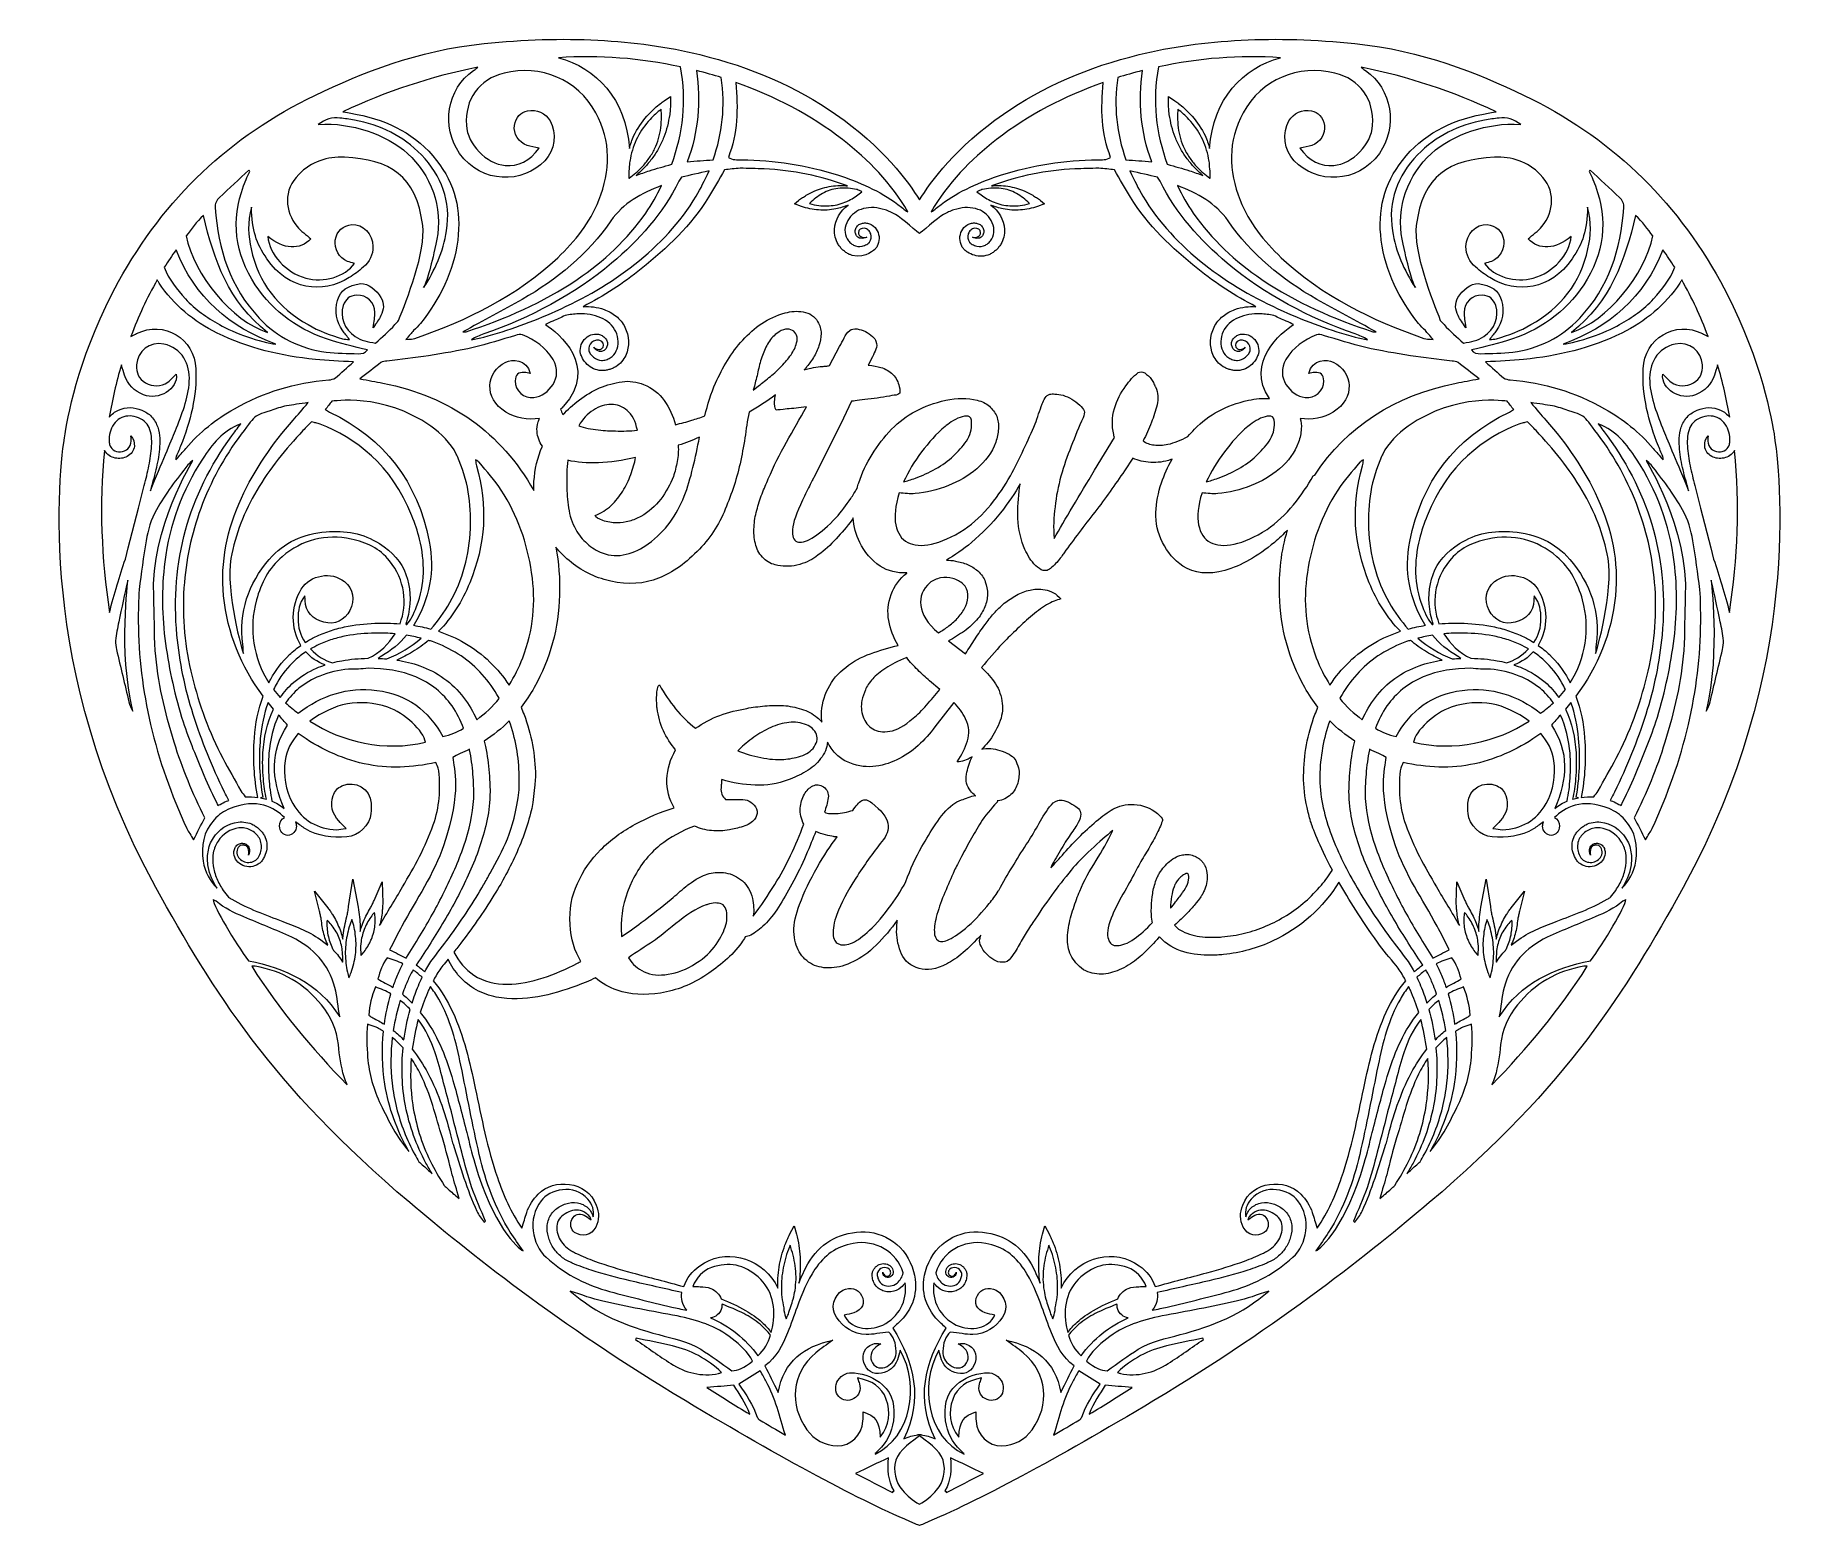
# Model space of a CAD drawing. Header units: millimetres. Extents: x -425 to -76, y 39 to 334.
import ezdxf

# ---------------------------------------------------------------- set-up
doc = ezdxf.new("R2010")
doc.units = ezdxf.units.MM
doc.header["$MEASUREMENT"] = 0
doc.layers.add('Layer 6', color=7, linetype='Continuous')

msp = doc.modelspace()

# ---------------------------------------------------------------- linework, layer by layer
at = {"layer": 'Layer 6', "lineweight": 0}
for points, knots in [([(-81.41, 255.16), (-82.15, 259.77), (-84.65, 271.93), (-92, 285.27), (-101.08, 301.75), (-114.16, 314.15), (-130.87, 322.12), (-140.33, 326.63), (-150.93, 330.99), (-164.35, 332.37), (-180.04, 333.99), (-194.38, 333.26), (-207, 330.19), (-217.13, 327.73), (-226.17, 323.78), (-233.87, 318.43), (-243.26, 311.92), (-248.3, 305.02), (-250.5, 301.44), (-252.69, 305.02), (-257.74, 311.92), (-267.12, 318.43), (-274.82, 323.78), (-283.86, 327.73), (-293.99, 330.19), (-306.61, 333.26), (-320.96, 333.99), (-336.64, 332.37), (-350.06, 330.99), (-360.66, 326.63), (-370.12, 322.12), (-386.83, 314.15), (-399.91, 301.75), (-408.99, 285.27), (-416.34, 271.93), (-418.84, 259.77), (-419.58, 255.16), (-420.76, 247.74), (-425.44, 208.54), (-401.59, 165.4), (-390.32, 145.02), (-378.76, 126.26), (-351.37, 103.07), (-340.04, 93.48), (-322.06, 78.98), (-296.89, 63.91), (-277.38, 52.23), (-262.06, 44.03), (-251.36, 39.54), (-250.96, 39.37), (-250.68, 39.25), (-250.5, 39.17), (-250.5, 39.17), (-250.5, 39.17), (-250.5, 39.17), (-250.5, 39.17), (-250.5, 39.17), (-250.5, 39.17), (-250.31, 39.25), (-250.03, 39.37), (-249.64, 39.54), (-238.93, 44.03), (-223.61, 52.23), (-204.1, 63.91), (-178.93, 78.98), (-160.95, 93.48), (-149.62, 103.07), (-122.23, 126.26), (-110.68, 145.02), (-99.4, 165.4), (-75.55, 208.54), (-80.23, 247.74), (-81.41, 255.16)], [0, 0, 0, 0, 1, 1, 1, 2, 2, 2, 3, 3, 3, 4, 4, 4, 5, 5, 5, 6, 6, 6, 7, 7, 7, 8, 8, 8, 9, 9, 9, 10, 10, 10, 11, 11, 11, 12, 12, 12, 13, 13, 13, 14, 14, 14, 15, 15, 15, 16, 16, 16, 17, 17, 17, 18, 18, 18, 19, 19, 19, 20, 20, 20, 21, 21, 21, 22, 22, 22, 23, 23, 23, 24, 24, 24, 24]), ([(-297.78, 327.75), (-296.53, 321.02), (-297.26, 314.67), (-299.53, 308.48), (-301.06, 308.04), (-302.51, 307.67), (-303.93, 307.21), (-304.82, 306.92), (-305.69, 306.6), (-306.58, 306.26), (-306.5, 306.33), (-306.43, 306.39), (-306.35, 306.46), (-305.78, 306.96), (-305.25, 307.49), (-304.73, 308.05), (-304.47, 308.32), (-304.23, 308.62), (-303.98, 308.9), (-303.75, 309.2), (-303.5, 309.49), (-303.29, 309.81), (-302.82, 310.41), (-302.43, 311.07), (-302.06, 311.74), (-301.7, 312.42), (-301.36, 313.12), (-301.09, 313.84), (-300.82, 314.56), (-300.57, 315.3), (-300.39, 316.05), (-300.2, 316.8), (-300.05, 317.57), (-299.93, 318.34), (-299.88, 318.73), (-299.83, 319.12), (-299.8, 319.51), (-299.77, 319.92), (-299.74, 320.29), (-299.75, 320.74), (-299.75, 320.74), (-299.77, 321.92), (-299.77, 321.92), (-299.77, 321.92), (-301.03, 321.06), (-301.03, 321.06), (-301.28, 320.89), (-301.52, 320.71), (-301.76, 320.53), (-301.76, 320.53), (-301.76, 320.53), (-301.76, 320.53), (-301.76, 320.53), (-301.76, 320.53), (-301.76, 320.53), (-302.14, 320.24), (-302.49, 319.93), (-302.85, 319.62), (-303.42, 319.1), (-303.95, 318.55), (-304.46, 317.98), (-305.47, 316.83), (-306.33, 315.53), (-307, 314.15), (-307.37, 313.33), (-307.67, 312.49), (-307.91, 311.63), (-308.55, 321.45), (-314.49, 327.55), (-321.93, 329.58), (-313.78, 330.11), (-305.72, 329.48), (-297.78, 327.75)], [0, 0, 0, 0, 1, 1, 1, 2, 2, 2, 3, 3, 3, 4, 4, 4, 5, 5, 5, 6, 6, 6, 7, 7, 7, 8, 8, 8, 9, 9, 9, 10, 10, 10, 11, 11, 11, 12, 12, 12, 13, 13, 13, 14, 14, 14, 15, 15, 15, 16, 16, 16, 17, 17, 17, 18, 18, 18, 19, 19, 19, 20, 20, 20, 21, 21, 21, 22, 22, 22, 23, 23, 23, 24, 24, 24, 24]), ([(-203.21, 327.75), (-195.28, 329.48), (-187.21, 330.11), (-179.06, 329.58), (-186.5, 327.55), (-192.44, 321.45), (-193.08, 311.63), (-193.32, 312.49), (-193.62, 313.33), (-193.99, 314.15), (-194.66, 315.53), (-195.52, 316.83), (-196.53, 317.98), (-197.04, 318.55), (-197.57, 319.1), (-198.14, 319.62), (-198.5, 319.93), (-198.85, 320.24), (-199.23, 320.53), (-199.23, 320.53), (-199.23, 320.53), (-199.23, 320.53), (-199.23, 320.53), (-199.23, 320.53), (-199.23, 320.53), (-199.47, 320.71), (-199.71, 320.89), (-199.97, 321.06), (-199.97, 321.06), (-201.23, 321.92), (-201.23, 321.92), (-201.23, 321.92), (-201.24, 320.74), (-201.24, 320.74), (-201.25, 320.29), (-201.22, 319.92), (-201.19, 319.51), (-201.16, 319.12), (-201.11, 318.73), (-201.06, 318.34), (-200.94, 317.57), (-200.8, 316.8), (-200.6, 316.05), (-200.42, 315.3), (-200.17, 314.56), (-199.9, 313.84), (-199.63, 313.12), (-199.29, 312.42), (-198.94, 311.74), (-198.56, 311.07), (-198.17, 310.41), (-197.71, 309.81), (-197.49, 309.49), (-197.24, 309.2), (-197.01, 308.9), (-196.76, 308.62), (-196.52, 308.32), (-196.26, 308.05), (-195.75, 307.49), (-195.21, 306.96), (-194.64, 306.46), (-194.57, 306.39), (-194.49, 306.33), (-194.41, 306.26), (-195.3, 306.6), (-196.17, 306.92), (-197.06, 307.21), (-198.48, 307.67), (-199.93, 308.04), (-201.46, 308.48), (-203.73, 314.67), (-204.46, 321.02), (-203.21, 327.75)], [0, 0, 0, 0, 1, 1, 1, 2, 2, 2, 3, 3, 3, 4, 4, 4, 5, 5, 5, 6, 6, 6, 7, 7, 7, 8, 8, 8, 9, 9, 9, 10, 10, 10, 11, 11, 11, 12, 12, 12, 13, 13, 13, 14, 14, 14, 15, 15, 15, 16, 16, 16, 17, 17, 17, 18, 18, 18, 19, 19, 19, 20, 20, 20, 21, 21, 21, 22, 22, 22, 23, 23, 23, 24, 24, 24, 24]), ([(-337.89, 327.71), (-338.39, 327.31), (-338.57, 327.15), (-338.77, 327.02), (-344, 323.52), (-345.19, 315.82), (-341.5, 310.65), (-337.12, 304.51), (-328.98, 304.65), (-324.63, 309.19), (-322.68, 311.22), (-322.21, 314.74), (-323.58, 317.08), (-324.49, 318.63), (-326.19, 319.38), (-328.07, 319.07), (-329.42, 318.84), (-330.34, 317.81), (-330.63, 316.16), (-330.91, 314.57), (-329.82, 312.78), (-328.14, 312.21), (-327.42, 311.96), (-326.63, 311.87), (-325.77, 311.68), (-327.6, 309.17), (-329.94, 308), (-332.46, 308.24), (-336.24, 308.61), (-339.9, 312.41), (-340.16, 316.23), (-340.5, 321.28), (-337.63, 325.33), (-332.69, 326.53), (-325.47, 328.28), (-318.15, 325.31), (-314.54, 318.65), (-311.48, 313.02), (-311.63, 307.21), (-313.93, 301.38), (-315.7, 296.92), (-318.62, 293.25), (-322.08, 290.01), (-330.2, 282.41), (-339.93, 277.64), (-350.33, 274.05), (-350.75, 273.9), (-351.23, 273.92), (-352.12, 273.8), (-351.43, 274.6), (-351.03, 275.1), (-350.59, 275.58), (-350.14, 276.06), (-349.62, 276.49), (-349.22, 277.01), (-345.39, 281.88), (-342.71, 287.24), (-341.88, 293.46), (-341.09, 299.32), (-342.42, 304.6), (-346.04, 309.25), (-350.05, 314.4), (-355.52, 317.1), (-361.79, 318.37), (-362.2, 318.45), (-362.62, 318.53), (-363.03, 318.6), (-363.44, 318.67), (-363.84, 318.74), (-364.61, 318.87), (-355.94, 322.97), (-347.26, 325.77), (-337.89, 327.71)], [0, 0, 0, 0, 1, 1, 1, 2, 2, 2, 3, 3, 3, 4, 4, 4, 5, 5, 5, 6, 6, 6, 7, 7, 7, 8, 8, 8, 9, 9, 9, 10, 10, 10, 11, 11, 11, 12, 12, 12, 13, 13, 13, 14, 14, 14, 15, 15, 15, 16, 16, 16, 17, 17, 17, 18, 18, 18, 19, 19, 19, 20, 20, 20, 21, 21, 21, 22, 22, 22, 23, 23, 23, 24, 24, 24, 24]), ([(-294.6, 327.06), (-292.8, 326.54), (-291.22, 326.09), (-289.71, 325.66), (-288.92, 319.94), (-289.47, 314.6), (-291.34, 309.37), (-293.08, 309.24), (-294.67, 309.13), (-296.44, 309), (-294.2, 314.94), (-293.78, 320.86), (-294.6, 327.06)], [0, 0, 0, 0, 1, 1, 1, 2, 2, 2, 3, 3, 3, 4, 4, 4, 4]), ([(-211.28, 325.66), (-209.78, 326.09), (-208.19, 326.54), (-206.39, 327.06), (-207.21, 320.86), (-206.79, 314.94), (-204.55, 309), (-206.32, 309.13), (-207.91, 309.24), (-209.65, 309.37), (-211.52, 314.6), (-212.07, 319.94), (-211.28, 325.66)], [0, 0, 0, 0, 1, 1, 1, 2, 2, 2, 3, 3, 3, 4, 4, 4, 4]), ([(-168.3, 326.53), (-163.36, 325.33), (-160.49, 321.28), (-160.83, 316.23), (-161.09, 312.41), (-164.75, 308.61), (-168.53, 308.24), (-171.05, 308), (-173.39, 309.17), (-175.22, 311.68), (-174.36, 311.87), (-173.58, 311.96), (-172.85, 312.21), (-171.17, 312.78), (-170.09, 314.57), (-170.37, 316.16), (-170.66, 317.81), (-171.57, 318.84), (-172.92, 319.07), (-174.8, 319.38), (-176.5, 318.63), (-177.41, 317.08), (-178.78, 314.74), (-178.31, 311.22), (-176.36, 309.19), (-172.01, 304.65), (-163.88, 304.51), (-159.49, 310.65), (-155.8, 315.82), (-156.99, 323.52), (-162.22, 327.02), (-162.42, 327.15), (-162.6, 327.31), (-163.1, 327.71), (-153.73, 325.77), (-145.05, 322.97), (-136.38, 318.87), (-137.15, 318.74), (-137.55, 318.67), (-137.96, 318.6), (-138.37, 318.53), (-138.79, 318.45), (-139.2, 318.37), (-145.47, 317.1), (-150.94, 314.4), (-154.95, 309.25), (-158.57, 304.6), (-159.9, 299.32), (-159.12, 293.46), (-158.28, 287.24), (-155.6, 281.88), (-151.77, 277.01), (-151.37, 276.49), (-150.85, 276.06), (-150.4, 275.58), (-149.97, 275.1), (-149.56, 274.6), (-148.87, 273.8), (-149.76, 273.92), (-150.24, 273.9), (-150.67, 274.05), (-161.06, 277.64), (-170.79, 282.41), (-178.91, 290.01), (-182.37, 293.25), (-185.3, 296.92), (-187.06, 301.38), (-189.36, 307.21), (-189.51, 313.02), (-186.45, 318.65), (-182.84, 325.31), (-175.52, 328.28), (-168.3, 326.53)], [0, 0, 0, 0, 1, 1, 1, 2, 2, 2, 3, 3, 3, 4, 4, 4, 5, 5, 5, 6, 6, 6, 7, 7, 7, 8, 8, 8, 9, 9, 9, 10, 10, 10, 11, 11, 11, 12, 12, 12, 13, 13, 13, 14, 14, 14, 15, 15, 15, 16, 16, 16, 17, 17, 17, 18, 18, 18, 19, 19, 19, 20, 20, 20, 21, 21, 21, 22, 22, 22, 23, 23, 23, 24, 24, 24, 24]), ([(-286.86, 324.66), (-279.13, 321.92), (-272.08, 318.28), (-265.71, 313.36), (-260.54, 309.38), (-256.08, 304.75), (-252.8, 299.06), (-253.51, 299.51), (-254.12, 300.06), (-254.78, 300.55), (-258.41, 303.21), (-262.45, 305.04), (-266.72, 306.38), (-272.9, 308.32), (-279.23, 309.29), (-285.71, 309.37), (-286.58, 309.38), (-287.48, 309.31), (-288.32, 309.84), (-286.5, 314.61), (-286.33, 319.49), (-286.86, 324.66)], [0, 0, 0, 0, 1, 1, 1, 2, 2, 2, 3, 3, 3, 4, 4, 4, 5, 5, 5, 6, 6, 6, 7, 7, 7, 7]), ([(-235.28, 313.36), (-228.91, 318.28), (-221.86, 321.92), (-214.13, 324.66), (-214.66, 319.49), (-214.5, 314.61), (-212.67, 309.84), (-213.51, 309.31), (-214.41, 309.38), (-215.28, 309.37), (-221.76, 309.29), (-228.1, 308.32), (-234.27, 306.38), (-238.54, 305.04), (-242.58, 303.21), (-246.21, 300.55), (-246.87, 300.06), (-247.48, 299.51), (-248.19, 299.06), (-244.91, 304.75), (-240.45, 309.38), (-235.28, 313.36)], [0, 0, 0, 0, 1, 1, 1, 2, 2, 2, 3, 3, 3, 4, 4, 4, 5, 5, 5, 6, 6, 6, 7, 7, 7, 7]), ([(-308.03, 306.63), (-307.96, 307.25), (-307.92, 307.87), (-307.89, 308.47), (-307.84, 308.87), (-307.78, 309.27), (-307.7, 309.66), (-307.43, 311.11), (-306.96, 312.51), (-306.32, 313.82), (-305.64, 315.11), (-304.8, 316.32), (-303.8, 317.38), (-303.13, 318.11), (-302.39, 318.78), (-301.62, 319.39), (-301.59, 319.07), (-301.57, 318.76), (-301.56, 318.44), (-301.53, 317.72), (-301.56, 316.99), (-301.63, 316.27), (-301.7, 315.55), (-301.81, 314.83), (-301.99, 314.12), (-302.15, 313.41), (-302.4, 312.72), (-302.67, 312.04), (-302.98, 311.38), (-303.31, 310.72), (-303.72, 310.11), (-304.12, 309.49), (-304.56, 308.89), (-305.06, 308.34), (-305.54, 307.78), (-306.07, 307.25), (-306.62, 306.77), (-307.04, 306.42), (-307.47, 306.07), (-307.92, 305.76), (-307.95, 305.75), (-307.99, 305.74), (-308.02, 305.72), (-308.03, 306.02), (-308.03, 306.32), (-308.03, 306.63)], [0, 0, 0, 0, 1, 1, 1, 2, 2, 2, 3, 3, 3, 4, 4, 4, 5, 5, 5, 6, 6, 6, 7, 7, 7, 8, 8, 8, 9, 9, 9, 10, 10, 10, 11, 11, 11, 12, 12, 12, 13, 13, 13, 14, 14, 14, 15, 15, 15, 15]), ([(-194.37, 306.77), (-194.93, 307.25), (-195.45, 307.78), (-195.94, 308.34), (-196.43, 308.89), (-196.87, 309.49), (-197.27, 310.11), (-197.68, 310.72), (-198.01, 311.38), (-198.32, 312.04), (-198.59, 312.72), (-198.85, 313.41), (-199, 314.12), (-199.18, 314.83), (-199.29, 315.55), (-199.36, 316.27), (-199.43, 316.99), (-199.46, 317.72), (-199.43, 318.44), (-199.42, 318.76), (-199.4, 319.07), (-199.37, 319.39), (-198.6, 318.78), (-197.86, 318.11), (-197.19, 317.38), (-196.19, 316.32), (-195.35, 315.11), (-194.68, 313.82), (-194.03, 312.51), (-193.56, 311.11), (-193.29, 309.66), (-193.22, 309.27), (-193.15, 308.87), (-193.1, 308.47), (-193.08, 307.87), (-193.03, 307.25), (-192.96, 306.63), (-192.96, 306.32), (-192.96, 306.02), (-192.97, 305.72), (-193, 305.74), (-193.04, 305.75), (-193.07, 305.76), (-193.52, 306.07), (-193.95, 306.42), (-194.37, 306.77)], [0, 0, 0, 0, 1, 1, 1, 2, 2, 2, 3, 3, 3, 4, 4, 4, 5, 5, 5, 6, 6, 6, 7, 7, 7, 8, 8, 8, 9, 9, 9, 10, 10, 10, 11, 11, 11, 12, 12, 12, 13, 13, 13, 14, 14, 14, 15, 15, 15, 15]), ([(-365.18, 317.63), (-364.22, 317.5), (-363.26, 317.41), (-362.32, 317.23), (-357.21, 316.26), (-352.67, 314.14), (-349.06, 310.36), (-345.04, 306.18), (-343.17, 301.19), (-344.07, 295.34), (-344.7, 291.21), (-346.39, 287.52), (-348.61, 284.08), (-347.78, 285.91), (-347.13, 288.42), (-345.98, 293.66), (-345.41, 296.27), (-345.72, 300.35), (-346.66, 302.9), (-348.98, 309.18), (-353.56, 313.06), (-359.81, 315.08), (-362.86, 316.07), (-365.99, 316.63), (-369.47, 316.34), (-368.02, 317.44), (-366.69, 317.85), (-365.18, 317.63)], [0, 0, 0, 0, 1, 1, 1, 2, 2, 2, 3, 3, 3, 4, 4, 4, 5, 5, 5, 6, 6, 6, 7, 7, 7, 8, 8, 8, 9, 9, 9, 9]), ([(-131.52, 316.34), (-135, 316.63), (-138.13, 316.07), (-141.18, 315.08), (-147.44, 313.06), (-152.01, 309.18), (-154.33, 302.9), (-155.28, 300.35), (-155.58, 296.27), (-155.01, 293.66), (-153.86, 288.42), (-153.21, 285.91), (-152.38, 284.08), (-154.6, 287.52), (-156.29, 291.21), (-156.92, 295.34), (-157.82, 301.19), (-155.95, 306.18), (-151.94, 310.36), (-148.32, 314.14), (-143.78, 316.26), (-138.67, 317.23), (-137.73, 317.41), (-136.77, 317.5), (-135.82, 317.63), (-134.3, 317.85), (-132.97, 317.44), (-131.52, 316.34)], [0, 0, 0, 0, 1, 1, 1, 2, 2, 2, 3, 3, 3, 4, 4, 4, 5, 5, 5, 6, 6, 6, 7, 7, 7, 8, 8, 8, 9, 9, 9, 9]), ([(-379.61, 289.77), (-375.3, 283.59), (-368.78, 282.78), (-363.32, 286.08), (-362.35, 286.67), (-361.43, 287.37), (-360.57, 288.12), (-359.34, 289.19), (-358.61, 290.56), (-358.64, 292.24), (-358.67, 294.66), (-360.66, 296.71), (-362.8, 296.56), (-364.54, 296.44), (-365.81, 295.26), (-366.1, 293.5), (-366.38, 291.81), (-365.3, 289.91), (-363.68, 289.28), (-363.25, 289.12), (-362.79, 289.01), (-362.32, 288.87), (-364.15, 286.23), (-368.39, 284.97), (-371.94, 285.96), (-375.89, 287.05), (-379.18, 290.67), (-379.45, 294.2), (-376.32, 291.61), (-373.14, 291.49), (-370.91, 293.72), (-371.83, 294.54), (-372.88, 295.25), (-373.65, 296.19), (-376.1, 299.15), (-376.4, 303.43), (-373.33, 306.49), (-370.81, 309.01), (-367.7, 310.04), (-364.29, 309.88), (-355.28, 309.48), (-350.07, 306.27), (-348.79, 296.4), (-348.13, 291.33), (-351.99, 281.55), (-353.56, 277.61), (-353.8, 277.33), (-354.04, 277.04), (-354.29, 276.76), (-355.46, 275.42), (-356.87, 274.29), (-358.11, 273.12), (-359.66, 273.33), (-360.99, 273.61), (-362.18, 274.42), (-364.3, 275.88), (-365.26, 278.36), (-364.51, 280.54), (-364.04, 281.9), (-363.28, 282.49), (-361.86, 282.57), (-359.87, 282.69), (-358.25, 281.2), (-358.25, 279.17), (-358.25, 278.29), (-358.43, 277.42), (-358.57, 276.14), (-357.93, 277.15), (-357.43, 277.81), (-357.07, 278.54), (-356.49, 279.72), (-356.34, 280.88), (-357.06, 282.15), (-357.86, 283.58), (-359.68, 285.02), (-361.01, 284.88), (-363.62, 284.59), (-365.16, 283.48), (-365.66, 281.55), (-366.23, 279.36), (-365.93, 277.37), (-364.62, 275.54), (-364.24, 275.01), (-363.81, 274.51), (-363.26, 273.82), (-363.86, 273.88), (-364.27, 273.87), (-364.65, 273.98), (-367.03, 274.64), (-369.34, 275.53), (-371.49, 276.76), (-377.39, 280.13), (-381.31, 285.02), (-382.77, 291.73), (-383.33, 294.34), (-383.48, 296.97), (-382.7, 300), (-382.55, 295.36), (-381.79, 292.89), (-379.61, 289.77)], [0, 0, 0, 0, 1, 1, 1, 2, 2, 2, 3, 3, 3, 4, 4, 4, 5, 5, 5, 6, 6, 6, 7, 7, 7, 8, 8, 8, 9, 9, 9, 10, 10, 10, 11, 11, 11, 12, 12, 12, 13, 13, 13, 14, 14, 14, 15, 15, 15, 16, 16, 16, 17, 17, 17, 18, 18, 18, 19, 19, 19, 20, 20, 20, 21, 21, 21, 22, 22, 22, 23, 23, 23, 24, 24, 24, 25, 25, 25, 26, 26, 26, 27, 27, 27, 28, 28, 28, 29, 29, 29, 30, 30, 30, 31, 31, 31, 32, 32, 32, 33, 33, 33, 33]), ([(-127.66, 306.49), (-124.59, 303.43), (-124.89, 299.15), (-127.34, 296.19), (-128.12, 295.25), (-129.16, 294.54), (-130.08, 293.72), (-127.85, 291.49), (-124.68, 291.61), (-121.54, 294.2), (-121.81, 290.67), (-125.11, 287.05), (-129.05, 285.96), (-132.6, 284.97), (-136.84, 286.23), (-138.67, 288.87), (-138.2, 289.01), (-137.74, 289.12), (-137.31, 289.28), (-135.7, 289.91), (-134.61, 291.81), (-134.89, 293.5), (-135.18, 295.26), (-136.46, 296.44), (-138.19, 296.56), (-140.33, 296.71), (-142.32, 294.66), (-142.36, 292.24), (-142.38, 290.56), (-141.65, 289.19), (-140.42, 288.12), (-139.56, 287.37), (-138.64, 286.67), (-137.67, 286.08), (-132.21, 282.78), (-125.69, 283.59), (-121.38, 289.77), (-119.2, 292.89), (-118.44, 295.36), (-118.3, 300), (-117.51, 296.97), (-117.66, 294.34), (-118.22, 291.73), (-119.68, 285.02), (-123.6, 280.13), (-129.5, 276.76), (-131.65, 275.53), (-133.96, 274.64), (-136.34, 273.98), (-136.72, 273.87), (-137.13, 273.88), (-137.73, 273.82), (-137.18, 274.51), (-136.76, 275.01), (-136.37, 275.54), (-135.06, 277.37), (-134.76, 279.36), (-135.33, 281.55), (-135.83, 283.48), (-137.37, 284.59), (-139.98, 284.88), (-141.32, 285.02), (-143.13, 283.58), (-143.94, 282.15), (-144.65, 280.88), (-144.5, 279.72), (-143.92, 278.54), (-143.56, 277.81), (-143.06, 277.15), (-142.42, 276.14), (-142.56, 277.42), (-142.74, 278.29), (-142.74, 279.17), (-142.74, 281.2), (-141.12, 282.69), (-139.13, 282.57), (-137.72, 282.49), (-136.95, 281.9), (-136.48, 280.54), (-135.73, 278.36), (-136.69, 275.88), (-138.81, 274.42), (-140, 273.61), (-141.33, 273.33), (-142.88, 273.12), (-144.12, 274.29), (-145.53, 275.42), (-146.7, 276.76), (-146.95, 277.04), (-147.19, 277.33), (-147.44, 277.61), (-149.01, 281.55), (-152.86, 291.33), (-152.2, 296.4), (-150.92, 306.27), (-145.71, 309.48), (-136.7, 309.88), (-133.29, 310.04), (-130.18, 309.01), (-127.66, 306.49)], [0, 0, 0, 0, 1, 1, 1, 2, 2, 2, 3, 3, 3, 4, 4, 4, 5, 5, 5, 6, 6, 6, 7, 7, 7, 8, 8, 8, 9, 9, 9, 10, 10, 10, 11, 11, 11, 12, 12, 12, 13, 13, 13, 14, 14, 14, 15, 15, 15, 16, 16, 16, 17, 17, 17, 18, 18, 18, 19, 19, 19, 20, 20, 20, 21, 21, 21, 22, 22, 22, 23, 23, 23, 24, 24, 24, 25, 25, 25, 26, 26, 26, 27, 27, 27, 28, 28, 28, 29, 29, 29, 30, 30, 30, 31, 31, 31, 32, 32, 32, 33, 33, 33, 33]), ([(-389, 301.93), (-387.06, 303.72), (-385.14, 305.54), (-383.21, 307.34), (-383.13, 307.26), (-383.06, 307.17), (-382.99, 307.09), (-383.25, 306.55), (-383.52, 306.01), (-383.76, 305.46), (-386.63, 298.7), (-386.34, 292.09), (-382.59, 285.73), (-379.17, 279.95), (-374.11, 276.1), (-367.81, 273.93), (-365.17, 273.02), (-362.42, 272.46), (-359.73, 271.75), (-360.14, 271.11), (-360.83, 270.98), (-361.58, 271.01), (-363.68, 271.09), (-365.8, 271.04), (-367.87, 271.32), (-373.06, 272), (-377.54, 274.24), (-381.13, 278.04), (-386.91, 284.15), (-389.3, 291.65), (-389.86, 299.87), (-389.92, 300.74), (-389.62, 301.36), (-389, 301.93)], [0, 0, 0, 0, 1, 1, 1, 2, 2, 2, 3, 3, 3, 4, 4, 4, 5, 5, 5, 6, 6, 6, 7, 7, 7, 8, 8, 8, 9, 9, 9, 10, 10, 10, 11, 11, 11, 11]), ([(-298.09, 305.17), (-297.96, 305.43), (-297.77, 305.66), (-297.6, 305.93), (-295.89, 306.32), (-294.22, 306.7), (-292.11, 307.19), (-293.09, 305.27), (-293.79, 303.68), (-294.66, 302.21), (-297.82, 296.91), (-302.03, 292.55), (-306.82, 288.72), (-311.61, 284.9), (-316.89, 281.92), (-322.47, 279.43), (-327.09, 277.36), (-331.83, 275.61), (-336.73, 274.29), (-337.52, 274.08), (-338.34, 273.95), (-339.15, 273.79), (-338.38, 274.32), (-337.55, 274.63), (-336.71, 274.92), (-327.48, 278.16), (-318.92, 282.62), (-311.41, 288.93), (-305.96, 293.51), (-301.25, 298.71), (-298.09, 305.17)], [0, 0, 0, 0, 1, 1, 1, 2, 2, 2, 3, 3, 3, 4, 4, 4, 5, 5, 5, 6, 6, 6, 7, 7, 7, 8, 8, 8, 9, 9, 9, 10, 10, 10, 10]), ([(-285.96, 307.69), (-284.39, 307.71), (-282.83, 307.62), (-281.26, 307.56), (-275.57, 307.33), (-270.05, 306.18), (-264.72, 304.2), (-265.23, 304.25), (-265.73, 304.29), (-266.24, 304.28), (-266.82, 304.29), (-267.39, 304.23), (-267.96, 304.15), (-268.53, 304.06), (-269.1, 303.94), (-269.66, 303.77), (-270.22, 303.6), (-270.77, 303.41), (-271.31, 303.17), (-271.85, 302.93), (-272.37, 302.66), (-272.89, 302.37), (-273.14, 302.22), (-273.4, 302.06), (-273.65, 301.89), (-273.9, 301.72), (-274.13, 301.56), (-274.41, 301.33), (-274.41, 301.33), (-274.41, 301.33), (-274.41, 301.33), (-274.41, 301.33), (-274.41, 301.33), (-274.41, 301.33), (-274.41, 301.33), (-275.21, 300.64), (-275.21, 300.64), (-275.21, 300.64), (-273.87, 300.16), (-273.87, 300.16), (-272.74, 299.76), (-271.63, 299.54), (-270.47, 299.45), (-269.32, 299.35), (-268.16, 299.42), (-267.02, 299.67), (-266.24, 299.86), (-265.41, 300.08), (-264.64, 300.39), (-266.13, 299.28), (-267.2, 297.55), (-267.31, 295.59), (-267.36, 294.6), (-267.13, 293.56), (-266.6, 292.69), (-266.46, 292.47), (-266.31, 292.27), (-266.16, 292.06), (-266, 291.87), (-265.82, 291.71), (-265.65, 291.53), (-265.48, 291.36), (-265.26, 291.21), (-265.06, 291.06), (-264.85, 290.92), (-264.62, 290.79), (-264.39, 290.67), (-264.2, 290.58), (-263.99, 290.52), (-263.79, 290.46), (-261.03, 289.82), (-259.26, 291.71), (-259.26, 291.71), (-259.22, 291.75), (-259.14, 291.85), (-259.08, 291.93), (-259.08, 291.93), (-259.04, 291.99), (-259.04, 291.99), (-259.04, 291.99), (-259.02, 292.03), (-259.02, 292.03), (-259.02, 292.03), (-258.97, 292.11), (-258.97, 292.11), (-258.97, 292.11), (-258.88, 292.28), (-258.88, 292.28), (-258.64, 292.74), (-258.5, 293.27), (-258.49, 293.8), (-258.48, 294.33), (-258.61, 294.86), (-258.85, 295.32), (-259.09, 295.78), (-259.44, 296.18), (-259.88, 296.46), (-260.09, 296.61), (-260.34, 296.72), (-260.6, 296.79), (-260.85, 296.86), (-261.1, 296.89), (-261.36, 296.89), (-261.62, 296.87), (-261.88, 296.83), (-262.12, 296.73), (-262.37, 296.64), (-262.6, 296.49), (-262.79, 296.3), (-262.97, 296.1), (-263.12, 295.86), (-263.18, 295.6), (-263.25, 295.33), (-263.24, 295.07), (-263.18, 294.83), (-263.12, 294.59), (-263, 294.36), (-262.82, 294.18), (-262.64, 294), (-262.41, 293.89), (-262.19, 293.85), (-261.74, 293.77), (-261.3, 293.87), (-260.95, 294.09), (-261.34, 293.98), (-261.76, 294.02), (-262.09, 294.17), (-262.42, 294.32), (-262.57, 294.61), (-262.57, 294.93), (-262.61, 295.6), (-261.98, 295.9), (-261.4, 295.82), (-261.25, 295.79), (-261.11, 295.76), (-260.97, 295.69), (-260.85, 295.63), (-260.73, 295.55), (-260.63, 295.45), (-260.42, 295.25), (-260.24, 295), (-260.15, 294.72), (-259.95, 294.16), (-260.04, 293.59), (-260.36, 293.1), (-260.36, 293.1), (-260.42, 293.01), (-260.42, 293.01), (-260.42, 293.01), (-260.45, 292.96), (-260.45, 292.96), (-260.45, 292.96), (-260.47, 292.94), (-260.47, 292.94), (-260.47, 292.94), (-260.47, 292.94), (-260.47, 292.94), (-260.48, 292.94), (-260.46, 292.95), (-260.49, 292.93), (-260.49, 292.93), (-260.56, 292.87), (-260.56, 292.87), (-260.67, 292.79), (-260.81, 292.71), (-260.94, 292.64), (-261.22, 292.48), (-261.54, 292.37), (-261.84, 292.3), (-262.45, 292.16), (-263.02, 292.24), (-263.53, 292.48), (-263.65, 292.56), (-263.78, 292.63), (-263.9, 292.71), (-264.02, 292.82), (-264.14, 292.89), (-264.25, 293.01), (-264.35, 293.13), (-264.48, 293.24), (-264.57, 293.37), (-264.65, 293.49), (-264.75, 293.61), (-264.83, 293.73), (-265.14, 294.25), (-265.26, 294.86), (-265.24, 295.49), (-265.17, 296.75), (-264.45, 298.03), (-263.39, 298.85), (-262.87, 299.27), (-262.24, 299.55), (-261.58, 299.72), (-260.93, 299.9), (-260.2, 299.97), (-259.48, 299.91), (-258.76, 299.84), (-258.03, 299.72), (-257.32, 299.48), (-256.61, 299.24), (-255.92, 298.92), (-255.24, 298.55), (-254.22, 297.97), (-250.5, 294.77), (-250.5, 294.77), (-250.5, 294.77), (-246.77, 297.97), (-245.75, 298.55), (-245.08, 298.92), (-244.38, 299.24), (-243.67, 299.48), (-242.96, 299.72), (-242.23, 299.84), (-241.51, 299.91), (-240.79, 299.97), (-240.07, 299.9), (-239.41, 299.72), (-238.75, 299.55), (-238.12, 299.27), (-237.6, 298.85), (-236.54, 298.03), (-235.82, 296.75), (-235.76, 295.49), (-235.73, 294.86), (-235.85, 294.25), (-236.16, 293.73), (-236.24, 293.61), (-236.34, 293.49), (-236.42, 293.37), (-236.51, 293.24), (-236.64, 293.13), (-236.74, 293.01), (-236.85, 292.89), (-236.98, 292.82), (-237.09, 292.71), (-237.21, 292.63), (-237.34, 292.56), (-237.46, 292.48), (-237.97, 292.24), (-238.54, 292.16), (-239.15, 292.3), (-239.46, 292.37), (-239.77, 292.48), (-240.05, 292.64), (-240.19, 292.71), (-240.32, 292.79), (-240.43, 292.87), (-240.43, 292.87), (-240.5, 292.93), (-240.5, 292.93), (-240.53, 292.95), (-240.51, 292.94), (-240.52, 292.94), (-240.52, 292.94), (-240.52, 292.94), (-240.52, 292.94), (-240.52, 292.94), (-240.54, 292.96), (-240.54, 292.96), (-240.54, 292.96), (-240.57, 293.01), (-240.57, 293.01), (-240.57, 293.01), (-240.63, 293.1), (-240.63, 293.1), (-240.95, 293.59), (-241.04, 294.16), (-240.84, 294.72), (-240.75, 295), (-240.57, 295.25), (-240.36, 295.45), (-240.26, 295.55), (-240.14, 295.63), (-240.02, 295.69), (-239.88, 295.76), (-239.74, 295.79), (-239.6, 295.82), (-239.01, 295.9), (-238.38, 295.6), (-238.42, 294.93), (-238.42, 294.61), (-238.57, 294.32), (-238.9, 294.17), (-239.23, 294.02), (-239.65, 293.98), (-240.04, 294.09), (-239.69, 293.87), (-239.25, 293.77), (-238.81, 293.85), (-238.58, 293.89), (-238.35, 294), (-238.17, 294.18), (-237.99, 294.36), (-237.87, 294.59), (-237.81, 294.83), (-237.75, 295.07), (-237.74, 295.33), (-237.81, 295.6), (-237.87, 295.86), (-238.02, 296.1), (-238.21, 296.3), (-238.39, 296.49), (-238.62, 296.64), (-238.87, 296.73), (-239.11, 296.83), (-239.37, 296.87), (-239.63, 296.89), (-239.89, 296.89), (-240.15, 296.86), (-240.39, 296.79), (-240.65, 296.72), (-240.9, 296.61), (-241.11, 296.46), (-241.55, 296.18), (-241.9, 295.78), (-242.14, 295.32), (-242.38, 294.86), (-242.51, 294.33), (-242.5, 293.8), (-242.49, 293.27), (-242.35, 292.74), (-242.11, 292.28), (-242.11, 292.28), (-242.02, 292.11), (-242.02, 292.11), (-242.02, 292.11), (-241.98, 292.03), (-241.98, 292.03), (-241.98, 292.03), (-241.95, 291.99), (-241.95, 291.99), (-241.95, 291.99), (-241.91, 291.93), (-241.91, 291.93), (-241.85, 291.85), (-241.78, 291.75), (-241.73, 291.71), (-241.73, 291.71), (-241.58, 291.56), (-241.58, 291.56), (-241.38, 291.37), (-241.18, 291.23), (-240.97, 291.09), (-240.56, 290.83), (-240.12, 290.63), (-239.64, 290.48), (-238.7, 290.18), (-237.56, 290.24), (-236.6, 290.67), (-236.37, 290.79), (-236.14, 290.92), (-235.93, 291.06), (-235.73, 291.21), (-235.52, 291.36), (-235.34, 291.53), (-235.17, 291.71), (-234.99, 291.87), (-234.84, 292.06), (-234.69, 292.27), (-234.53, 292.47), (-234.39, 292.69), (-233.86, 293.56), (-233.63, 294.6), (-233.69, 295.59), (-233.79, 297.55), (-234.86, 299.28), (-236.35, 300.39), (-235.58, 300.08), (-234.75, 299.86), (-233.97, 299.67), (-232.83, 299.42), (-231.67, 299.35), (-230.52, 299.45), (-229.36, 299.54), (-228.25, 299.76), (-227.12, 300.16), (-227.12, 300.16), (-225.79, 300.64), (-225.79, 300.64), (-225.79, 300.64), (-226.58, 301.33), (-226.58, 301.33), (-226.58, 301.33), (-226.58, 301.33), (-226.58, 301.33), (-226.58, 301.33), (-226.58, 301.33), (-226.58, 301.33), (-226.86, 301.56), (-227.09, 301.72), (-227.34, 301.89), (-227.59, 302.06), (-227.85, 302.22), (-228.1, 302.37), (-228.62, 302.66), (-229.14, 302.93), (-229.68, 303.17), (-230.22, 303.41), (-230.77, 303.6), (-231.33, 303.77), (-231.89, 303.94), (-232.46, 304.06), (-233.03, 304.15), (-233.6, 304.23), (-234.17, 304.29), (-234.75, 304.28), (-235.26, 304.29), (-235.77, 304.25), (-236.27, 304.2), (-230.94, 306.18), (-225.42, 307.33), (-219.73, 307.56), (-218.17, 307.62), (-216.6, 307.71), (-215.04, 307.69), (-213.96, 307.67), (-212.89, 307.49), (-211.9, 307.38), (-210.82, 305.5), (-209.85, 303.7), (-208.77, 301.96), (-205.29, 296.35), (-200.56, 291.9), (-195.45, 287.81), (-191.85, 284.93), (-188, 282.45), (-183.94, 280.32), (-185.31, 280.39), (-186.72, 280.26), (-188.07, 279.77), (-188.92, 279.47), (-189.72, 279.03), (-190.44, 278.44), (-191.17, 277.86), (-191.78, 277.1), (-192.19, 276.25), (-193.03, 274.56), (-193.19, 272.5), (-192.37, 270.69), (-191.96, 269.79), (-191.28, 268.97), (-190.4, 268.44), (-190.18, 268.31), (-189.95, 268.21), (-189.72, 268.09), (-189.49, 267.99), (-189.26, 267.93), (-189.02, 267.86), (-188.79, 267.78), (-188.53, 267.75), (-188.29, 267.71), (-188.03, 267.68), (-187.77, 267.68), (-187.51, 267.68), (-186.46, 267.73), (-185.43, 268.21), (-184.73, 268.91), (-184.37, 269.26), (-184.07, 269.64), (-183.83, 270.07), (-183.71, 270.28), (-183.6, 270.51), (-183.51, 270.76), (-183.51, 270.76), (-183.44, 270.97), (-183.44, 270.97), (-183.42, 271.02), (-183.4, 271.15), (-183.38, 271.24), (-183.38, 271.24), (-183.37, 271.31), (-183.37, 271.31), (-183.37, 271.31), (-183.37, 271.36), (-183.37, 271.36), (-183.37, 271.36), (-183.37, 271.46), (-183.37, 271.46), (-183.37, 271.46), (-183.37, 271.65), (-183.37, 271.65), (-183.37, 272.16), (-183.49, 272.7), (-183.73, 273.17), (-183.96, 273.65), (-184.32, 274.06), (-184.75, 274.36), (-185.17, 274.66), (-185.67, 274.84), (-186.19, 274.9), (-186.44, 274.92), (-186.72, 274.91), (-186.97, 274.85), (-187.23, 274.8), (-187.47, 274.71), (-187.7, 274.59), (-187.92, 274.46), (-188.13, 274.29), (-188.3, 274.1), (-188.47, 273.9), (-188.61, 273.66), (-188.69, 273.4), (-188.77, 273.15), (-188.78, 272.86), (-188.72, 272.6), (-188.65, 272.34), (-188.52, 272.11), (-188.36, 271.92), (-188.19, 271.74), (-187.98, 271.59), (-187.74, 271.51), (-187.5, 271.43), (-187.24, 271.45), (-187.02, 271.51), (-186.59, 271.65), (-186.25, 271.94), (-186.04, 272.3), (-186.34, 272.02), (-186.72, 271.86), (-187.08, 271.84), (-187.45, 271.82), (-187.71, 272.01), (-187.87, 272.29), (-188.21, 272.87), (-187.79, 273.43), (-187.23, 273.62), (-187.09, 273.67), (-186.95, 273.7), (-186.8, 273.71), (-186.66, 273.71), (-186.52, 273.69), (-186.38, 273.65), (-186.11, 273.57), (-185.83, 273.43), (-185.62, 273.23), (-185.19, 272.82), (-185, 272.27), (-185.06, 271.69), (-185.06, 271.69), (-185.07, 271.58), (-185.07, 271.58), (-185.07, 271.58), (-185.08, 271.53), (-185.08, 271.53), (-185.08, 271.53), (-185.08, 271.5), (-185.08, 271.5), (-185.08, 271.5), (-185.08, 271.5), (-185.08, 271.5), (-185.09, 271.49), (-185.08, 271.51), (-185.1, 271.48), (-185.1, 271.48), (-185.13, 271.4), (-185.13, 271.4), (-185.19, 271.28), (-185.27, 271.14), (-185.36, 271.01), (-185.54, 270.74), (-185.76, 270.5), (-186, 270.3), (-186.48, 269.89), (-187.02, 269.7), (-187.59, 269.68), (-187.73, 269.69), (-187.87, 269.69), (-188.02, 269.71), (-188.17, 269.75), (-188.32, 269.76), (-188.47, 269.82), (-188.62, 269.87), (-188.78, 269.92), (-188.91, 269.98), (-189.05, 270.06), (-189.18, 270.12), (-189.31, 270.19), (-189.83, 270.5), (-190.22, 270.98), (-190.49, 271.56), (-191.01, 272.7), (-190.97, 274.17), (-190.41, 275.38), (-190.14, 276), (-189.71, 276.54), (-189.21, 277), (-188.7, 277.46), (-188.09, 277.86), (-187.43, 278.13), (-186.76, 278.41), (-186.05, 278.64), (-185.31, 278.75), (-184.57, 278.87), (-183.81, 278.91), (-183.04, 278.89), (-182.15, 278.86), (-181.25, 278.75), (-180.36, 278.55), (-179.55, 278.18), (-178.74, 277.82), (-177.92, 277.47), (-177.38, 277.24), (-176.87, 276.96), (-176.47, 276.77), (-178.9, 275.33), (-186.1, 269.29), (-181.25, 262.13), (-182.57, 262.23), (-183.95, 262.12), (-185.39, 261.81), (-187.67, 261.32), (-189.6, 260.56), (-191.33, 259.66), (-193.06, 258.77), (-194.65, 257.52), (-196.1, 256.07), (-196.54, 255.61), (-196.97, 255.13), (-197.38, 254.64), (-197.39, 254.63), (-197.4, 254.63), (-197.41, 254.62), (-198.72, 253.86), (-200.04, 253.38), (-201.35, 253.1), (-202.32, 252.89), (-203.22, 252.82), (-204.05, 252.96), (-204.94, 253.03), (-205.64, 253.31), (-206.26, 253.79), (-205.64, 254.9), (-205.08, 256.14), (-204.6, 257.45), (-204.12, 258.56), (-203.77, 259.73), (-203.49, 260.91), (-203.22, 262.08), (-203.29, 263.26), (-203.77, 264.43), (-203.84, 264.5), (-203.98, 264.71), (-204.12, 265.06), (-204.25, 265.4), (-204.39, 265.68), (-204.6, 265.89), (-204.94, 266.44), (-205.43, 266.85), (-205.91, 267.2), (-206.46, 267.47), (-206.88, 267.47), (-207.22, 267.27), (-207.71, 266.92), (-208.19, 266.51), (-208.54, 266.09), (-208.95, 265.61), (-209.3, 265.12), (-209.64, 264.64), (-210.68, 263.33), (-211.44, 261.81), (-211.92, 260.15), (-212.41, 258.42), (-212.48, 256.76), (-212.06, 255.04), (-212.06, 254.9), (-211.99, 254.69), (-211.92, 254.41), (-211.92, 254.41), (-215.86, 247.99), (-215.86, 247.99), (-217.31, 245.5), (-218.77, 243.08), (-220.15, 240.8), (-221.53, 238.45), (-222.77, 236.31), (-223.88, 234.44), (-224.02, 236.58), (-223.95, 238.66), (-223.67, 240.73), (-223.47, 242.73), (-223.05, 244.81), (-222.5, 246.81), (-221.95, 248.82), (-221.25, 250.75), (-220.49, 252.69), (-219.73, 254.62), (-218.97, 256.49), (-218.14, 258.35), (-217.87, 258.91), (-217.8, 259.39), (-217.94, 259.73), (-218.07, 260.08), (-218.35, 260.43), (-218.77, 260.84), (-219.8, 261.81), (-220.91, 262.43), (-222.08, 262.78), (-223.33, 263.05), (-224.23, 263.12), (-224.71, 262.98), (-225.05, 262.91), (-225.4, 262.64), (-225.61, 262.29), (-225.88, 261.88), (-226.09, 261.46), (-226.23, 261.12), (-226.44, 260.43), (-226.71, 259.73), (-226.92, 259.11), (-227.13, 258.42), (-227.4, 257.73), (-227.61, 257.11), (-228.3, 255.52), (-229.06, 253.79), (-229.89, 252.06), (-230.72, 250.27), (-231.62, 248.54), (-232.52, 246.88), (-232.52, 246.88), (-232.52, 246.88), (-232.52, 246.88), (-233.55, 244.94), (-234.87, 243.01), (-236.39, 241.14), (-237.98, 239.21), (-239.7, 237.55), (-241.64, 236.24), (-244.06, 234.72), (-246.2, 233.75), (-248.14, 233.33), (-250.07, 232.92), (-251.66, 233.06), (-252.83, 233.68), (-254.08, 234.3), (-254.84, 235.48), (-255.18, 237.14), (-255.53, 238.79), (-255.32, 240.94), (-254.49, 243.49), (-254.01, 243.42), (-253.46, 243.36), (-252.9, 243.36), (-252.42, 243.29), (-251.87, 243.29), (-251.38, 243.36), (-249.17, 243.49), (-246.96, 244.05), (-244.75, 244.95), (-242.75, 245.71), (-240.88, 246.81), (-239.15, 248.26), (-237.42, 249.71), (-236.18, 251.44), (-235.42, 253.51), (-235.07, 254.41), (-234.94, 255.24), (-234.87, 256.14), (-234.8, 257.04), (-234.94, 257.87), (-235.21, 258.63), (-235.56, 259.39), (-236.04, 260.01), (-236.66, 260.63), (-237.29, 261.19), (-238.11, 261.6), (-239.08, 261.81), (-241.02, 262.29), (-243.09, 262.29), (-245.3, 261.81), (-247.58, 261.32), (-249.52, 260.56), (-251.25, 259.66), (-252.97, 258.77), (-254.56, 257.52), (-256.01, 256.07), (-257.47, 254.55), (-258.78, 252.89), (-259.88, 251.1), (-260.99, 249.3), (-261.89, 247.43), (-262.51, 245.5), (-262.64, 245.12), (-262.75, 244.74), (-262.86, 244.36), (-263.27, 243.66), (-263.67, 243.01), (-264.1, 242.39), (-265, 241.08), (-265.96, 239.76), (-267, 238.59), (-268.52, 236.93), (-269.97, 235.68), (-271.29, 234.86), (-272.6, 233.96), (-273.7, 233.61), (-274.46, 233.75), (-275.22, 233.89), (-275.64, 234.58), (-275.64, 235.75), (-275.71, 236.93), (-275.16, 238.73), (-274.05, 241.14), (-273.5, 242.32), (-272.94, 243.42), (-272.46, 244.46), (-271.98, 245.43), (-271.63, 246.12), (-271.42, 246.47), (-271.42, 246.47), (-265.55, 258.28), (-265.55, 258.28), (-265.55, 258.28), (-263.96, 261.6), (-263.96, 261.6), (-263.96, 261.6), (-263.82, 261.6), (-263.82, 261.6), (-263.55, 261.67), (-263.06, 261.74), (-262.37, 261.81), (-261.68, 261.88), (-260.92, 262.02), (-260.09, 262.08), (-259.26, 262.15), (-258.43, 262.29), (-257.6, 262.43), (-256.77, 262.57), (-256.08, 262.71), (-255.53, 262.78), (-254.91, 262.84), (-254.56, 262.98), (-254.42, 263.19), (-254.35, 263.4), (-254.35, 263.81), (-254.49, 264.5), (-254.7, 265.4), (-255.11, 266.23), (-255.74, 266.92), (-256.43, 267.54), (-257.26, 268.03), (-258.16, 268.3), (-258.85, 268.51), (-259.68, 268.65), (-260.64, 268.72), (-260.64, 268.72), (-259.81, 270.38), (-259.81, 270.38), (-259.54, 270.93), (-259.33, 271.41), (-259.12, 271.9), (-258.92, 272.31), (-258.92, 272.87), (-259.12, 273.49), (-259.19, 273.76), (-259.47, 274.11), (-259.81, 274.45), (-260.23, 274.8), (-260.71, 275.15), (-261.2, 275.42), (-261.75, 275.63), (-262.3, 275.84), (-262.85, 275.91), (-263.48, 275.97), (-263.96, 275.91), (-264.31, 275.63), (-264.79, 275.21), (-265.2, 274.73), (-265.41, 274.18), (-265.69, 273.56), (-265.96, 273), (-266.31, 272.45), (-266.31, 272.45), (-268.31, 268.65), (-268.31, 268.65), (-268.52, 268.58), (-268.8, 268.58), (-269.01, 268.58), (-269.21, 268.51), (-269.49, 268.51), (-269.7, 268.51), (-270.83, 268.38), (-272.03, 268.18), (-273.3, 267.85), (-273.18, 267.98), (-273.06, 268.1), (-272.94, 268.23), (-272.46, 268.86), (-271.98, 269.48), (-271.49, 270.24), (-271.01, 271), (-270.66, 271.76), (-270.39, 272.59), (-270.11, 273.35), (-269.97, 274.18), (-269.97, 275.01), (-269.97, 275.84), (-270.18, 276.6), (-270.66, 277.36), (-271.28, 278.46), (-272.25, 279.08), (-273.5, 279.29), (-274.74, 279.5), (-275.91, 279.43), (-277.09, 279.08), (-278.82, 278.6), (-280.34, 277.91), (-281.72, 277.01), (-283.1, 276.04), (-284.35, 274.94), (-285.45, 273.69), (-286.63, 272.45), (-287.59, 271.14), (-288.49, 269.69), (-289.39, 268.23), (-290.15, 266.71), (-290.84, 265.19), (-291.74, 263.19), (-292.43, 260.98), (-292.98, 258.7), (-293.88, 258.35), (-294.78, 258.08), (-295.54, 257.87), (-296.09, 257.66), (-296.65, 257.52), (-297.13, 257.38), (-297.68, 257.25), (-298.24, 257.11), (-298.79, 256.97), (-299.27, 258.7), (-299.96, 260.29), (-301, 261.74), (-302.04, 263.19), (-303.35, 264.23), (-305.08, 264.92), (-306.46, 265.47), (-307.91, 265.68), (-309.36, 265.47), (-310.88, 265.26), (-312.33, 264.85), (-313.79, 264.23), (-315.24, 263.6), (-316.55, 262.78), (-317.79, 261.88), (-319.11, 260.91), (-320.14, 259.94), (-321.04, 258.97), (-321.26, 259.3), (-321.42, 259.66), (-321.52, 260.06), (-321.31, 260.24), (-321.11, 260.43), (-320.93, 260.63), (-313.87, 268.43), (-321.93, 275.23), (-324.52, 276.77), (-324.13, 276.96), (-323.61, 277.24), (-323.07, 277.47), (-322.25, 277.82), (-321.44, 278.18), (-320.63, 278.55), (-319.75, 278.75), (-318.85, 278.86), (-317.95, 278.89), (-317.19, 278.91), (-316.42, 278.87), (-315.68, 278.75), (-314.94, 278.64), (-314.23, 278.41), (-313.56, 278.13), (-312.9, 277.86), (-312.29, 277.46), (-311.78, 277), (-311.29, 276.54), (-310.86, 276), (-310.59, 275.38), (-310.03, 274.17), (-309.98, 272.7), (-310.51, 271.56), (-310.77, 270.98), (-311.17, 270.5), (-311.68, 270.19), (-311.81, 270.12), (-311.95, 270.06), (-312.08, 269.98), (-312.21, 269.92), (-312.38, 269.87), (-312.52, 269.82), (-312.67, 269.76), (-312.82, 269.75), (-312.97, 269.71), (-313.12, 269.69), (-313.26, 269.69), (-313.41, 269.68), (-313.97, 269.7), (-314.51, 269.89), (-314.99, 270.3), (-315.23, 270.5), (-315.45, 270.74), (-315.63, 271.01), (-315.72, 271.14), (-315.8, 271.28), (-315.86, 271.4), (-315.86, 271.4), (-315.89, 271.48), (-315.89, 271.48), (-315.91, 271.51), (-315.9, 271.49), (-315.91, 271.5), (-315.91, 271.5), (-315.91, 271.5), (-315.91, 271.5), (-315.91, 271.5), (-315.91, 271.53), (-315.91, 271.53), (-315.91, 271.53), (-315.92, 271.58), (-315.92, 271.58), (-315.92, 271.58), (-315.93, 271.69), (-315.93, 271.69), (-315.99, 272.27), (-315.8, 272.82), (-315.37, 273.23), (-315.16, 273.43), (-314.89, 273.57), (-314.61, 273.65), (-314.47, 273.69), (-314.33, 273.71), (-314.19, 273.71), (-314.04, 273.7), (-313.9, 273.67), (-313.76, 273.62), (-313.2, 273.43), (-312.78, 272.87), (-313.12, 272.29), (-313.28, 272.01), (-313.54, 271.82), (-313.91, 271.84), (-314.27, 271.86), (-314.65, 272.02), (-314.95, 272.3), (-314.75, 271.94), (-314.4, 271.65), (-313.97, 271.51), (-313.75, 271.45), (-313.49, 271.43), (-313.25, 271.51), (-313.01, 271.59), (-312.8, 271.74), (-312.63, 271.92), (-312.47, 272.11), (-312.34, 272.34), (-312.28, 272.6), (-312.21, 272.86), (-312.23, 273.15), (-312.3, 273.4), (-312.38, 273.66), (-312.52, 273.9), (-312.69, 274.1), (-312.86, 274.29), (-313.07, 274.46), (-313.29, 274.59), (-313.52, 274.71), (-313.76, 274.8), (-314.02, 274.85), (-314.28, 274.91), (-314.55, 274.92), (-314.81, 274.9), (-315.33, 274.84), (-315.82, 274.66), (-316.24, 274.36), (-316.67, 274.06), (-317.03, 273.65), (-317.27, 273.17), (-317.51, 272.7), (-317.62, 272.16), (-317.63, 271.65), (-317.63, 271.65), (-317.62, 271.46), (-317.62, 271.46), (-317.62, 271.46), (-317.62, 271.36), (-317.62, 271.36), (-317.62, 271.36), (-317.62, 271.31), (-317.62, 271.31), (-317.62, 271.31), (-317.61, 271.24), (-317.61, 271.24), (-317.59, 271.15), (-317.57, 271.02), (-317.55, 270.97), (-317.55, 270.97), (-317.48, 270.76), (-317.48, 270.76), (-317.39, 270.51), (-317.28, 270.28), (-317.16, 270.07), (-316.92, 269.64), (-316.62, 269.26), (-316.26, 268.91), (-315.57, 268.21), (-314.53, 267.73), (-313.48, 267.68), (-313.22, 267.68), (-312.96, 267.68), (-312.7, 267.71), (-312.46, 267.75), (-312.2, 267.78), (-311.97, 267.86), (-311.73, 267.93), (-311.5, 267.99), (-311.27, 268.09), (-311.04, 268.21), (-310.81, 268.31), (-310.59, 268.44), (-309.72, 268.97), (-309.03, 269.79), (-308.62, 270.69), (-307.8, 272.5), (-307.97, 274.56), (-308.8, 276.25), (-309.21, 277.1), (-309.82, 277.86), (-310.55, 278.44), (-311.27, 279.03), (-312.07, 279.47), (-312.92, 279.77), (-314.27, 280.26), (-315.68, 280.39), (-317.05, 280.32), (-312.99, 282.45), (-309.14, 284.93), (-305.54, 287.81), (-300.44, 291.9), (-295.71, 296.35), (-292.22, 301.96), (-291.14, 303.7), (-290.17, 305.5), (-289.09, 307.38), (-288.1, 307.49), (-287.03, 307.67), (-285.96, 307.69)], [0, 0, 0, 0, 1, 1, 1, 2, 2, 2, 3, 3, 3, 4, 4, 4, 5, 5, 5, 6, 6, 6, 7, 7, 7, 8, 8, 8, 9, 9, 9, 10, 10, 10, 11, 11, 11, 12, 12, 12, 13, 13, 13, 14, 14, 14, 15, 15, 15, 16, 16, 16, 17, 17, 17, 18, 18, 18, 19, 19, 19, 20, 20, 20, 21, 21, 21, 22, 22, 22, 23, 23, 23, 24, 24, 24, 25, 25, 25, 26, 26, 26, 27, 27, 27, 28, 28, 28, 29, 29, 29, 30, 30, 30, 31, 31, 31, 32, 32, 32, 33, 33, 33, 34, 34, 34, 35, 35, 35, 36, 36, 36, 37, 37, 37, 38, 38, 38, 39, 39, 39, 40, 40, 40, 41, 41, 41, 42, 42, 42, 43, 43, 43, 44, 44, 44, 45, 45, 45, 46, 46, 46, 47, 47, 47, 48, 48, 48, 49, 49, 49, 50, 50, 50, 51, 51, 51, 52, 52, 52, 53, 53, 53, 54, 54, 54, 55, 55, 55, 56, 56, 56, 57, 57, 57, 58, 58, 58, 59, 59, 59, 60, 60, 60, 61, 61, 61, 62, 62, 62, 63, 63, 63, 64, 64, 64, 65, 65, 65, 66, 66, 66, 67, 67, 67, 68, 68, 68, 69, 69, 69, 70, 70, 70, 71, 71, 71, 72, 72, 72, 73, 73, 73, 74, 74, 74, 75, 75, 75, 76, 76, 76, 77, 77, 77, 78, 78, 78, 79, 79, 79, 80, 80, 80, 81, 81, 81, 82, 82, 82, 83, 83, 83, 84, 84, 84, 85, 85, 85, 86, 86, 86, 87, 87, 87, 88, 88, 88, 89, 89, 89, 90, 90, 90, 91, 91, 91, 92, 92, 92, 93, 93, 93, 94, 94, 94, 95, 95, 95, 96, 96, 96, 97, 97, 97, 98, 98, 98, 99, 99, 99, 100, 100, 100, 101, 101, 101, 102, 102, 102, 103, 103, 103, 104, 104, 104, 105, 105, 105, 106, 106, 106, 107, 107, 107, 108, 108, 108, 109, 109, 109, 110, 110, 110, 111, 111, 111, 112, 112, 112, 113, 113, 113, 114, 114, 114, 115, 115, 115, 116, 116, 116, 117, 117, 117, 118, 118, 118, 119, 119, 119, 120, 120, 120, 121, 121, 121, 122, 122, 122, 123, 123, 123, 124, 124, 124, 125, 125, 125, 126, 126, 126, 127, 127, 127, 128, 128, 128, 129, 129, 129, 130, 130, 130, 131, 131, 131, 132, 132, 132, 133, 133, 133, 134, 134, 134, 135, 135, 135, 136, 136, 136, 137, 137, 137, 138, 138, 138, 139, 139, 139, 140, 140, 140, 141, 141, 141, 142, 142, 142, 143, 143, 143, 144, 144, 144, 145, 145, 145, 146, 146, 146, 147, 147, 147, 148, 148, 148, 149, 149, 149, 150, 150, 150, 151, 151, 151, 152, 152, 152, 153, 153, 153, 154, 154, 154, 155, 155, 155, 156, 156, 156, 157, 157, 157, 158, 158, 158, 159, 159, 159, 160, 160, 160, 161, 161, 161, 162, 162, 162, 163, 163, 163, 164, 164, 164, 165, 165, 165, 166, 166, 166, 167, 167, 167, 168, 168, 168, 169, 169, 169, 170, 170, 170, 171, 171, 171, 172, 172, 172, 173, 173, 173, 174, 174, 174, 175, 175, 175, 176, 176, 176, 177, 177, 177, 178, 178, 178, 179, 179, 179, 180, 180, 180, 181, 181, 181, 182, 182, 182, 183, 183, 183, 184, 184, 184, 185, 185, 185, 186, 186, 186, 187, 187, 187, 188, 188, 188, 189, 189, 189, 190, 190, 190, 191, 191, 191, 192, 192, 192, 193, 193, 193, 194, 194, 194, 195, 195, 195, 196, 196, 196, 197, 197, 197, 198, 198, 198, 199, 199, 199, 200, 200, 200, 201, 201, 201, 202, 202, 202, 203, 203, 203, 204, 204, 204, 205, 205, 205, 206, 206, 206, 207, 207, 207, 208, 208, 208, 209, 209, 209, 210, 210, 210, 211, 211, 211, 212, 212, 212, 213, 213, 213, 214, 214, 214, 215, 215, 215, 216, 216, 216, 217, 217, 217, 218, 218, 218, 219, 219, 219, 220, 220, 220, 221, 221, 221, 222, 222, 222, 223, 223, 223, 224, 224, 224, 225, 225, 225, 226, 226, 226, 227, 227, 227, 228, 228, 228, 229, 229, 229, 230, 230, 230, 231, 231, 231, 232, 232, 232, 233, 233, 233, 234, 234, 234, 235, 235, 235, 236, 236, 236, 237, 237, 237, 238, 238, 238, 239, 239, 239, 240, 240, 240, 241, 241, 241, 242, 242, 242, 243, 243, 243, 244, 244, 244, 245, 245, 245, 246, 246, 246, 247, 247, 247, 248, 248, 248, 249, 249, 249, 250, 250, 250, 251, 251, 251, 252, 252, 252, 253, 253, 253, 254, 254, 254, 255, 255, 255, 256, 256, 256, 257, 257, 257, 258, 258, 258, 259, 259, 259, 260, 260, 260, 261, 261, 261, 262, 262, 262, 263, 263, 263, 264, 264, 264, 265, 265, 265, 266, 266, 266, 267, 267, 267, 268, 268, 268, 269, 269, 269, 270, 270, 270, 271, 271, 271, 272, 272, 272, 273, 273, 273, 274, 274, 274, 275, 275, 275, 276, 276, 276, 277, 277, 277, 278, 278, 278, 279, 279, 279, 280, 280, 280, 281, 281, 281, 282, 282, 282, 283, 283, 283, 284, 284, 284, 285, 285, 285, 286, 286, 286, 287, 287, 287, 288, 288, 288, 289, 289, 289, 290, 290, 290, 291, 291, 291, 292, 292, 292, 293, 293, 293, 294, 294, 294, 295, 295, 295, 296, 296, 296, 297, 297, 297, 298, 298, 298, 299, 299, 299, 300, 300, 300, 301, 301, 301, 302, 302, 302, 303, 303, 303, 304, 304, 304, 305, 305, 305, 306, 306, 306, 307, 307, 307, 308, 308, 308, 309, 309, 309, 310, 310, 310, 311, 311, 311, 312, 312, 312, 313, 313, 313, 314, 314, 314, 315, 315, 315, 316, 316, 316, 317, 317, 317, 318, 318, 318, 319, 319, 319, 320, 320, 320, 321, 321, 321, 322, 322, 322, 323, 323, 323, 324, 324, 324, 325, 325, 325, 326, 326, 326, 327, 327, 327, 328, 328, 328, 329, 329, 329, 330, 330, 330, 331, 331, 331, 332, 332, 332, 333, 333, 333, 334, 334, 334, 335, 335, 335, 336, 336, 336, 337, 337, 337, 338, 338, 338, 339, 339, 339, 340, 340, 340, 341, 341, 341, 342, 342, 342, 343, 343, 343, 344, 344, 344, 345, 345, 345, 346, 346, 346, 347, 347, 347, 348, 348, 348, 349, 349, 349, 350, 350, 350, 351, 351, 351, 352, 352, 352, 353, 353, 353, 354, 354, 354, 355, 355, 355, 356, 356, 356, 357, 357, 357, 358, 358, 358, 359, 359, 359, 360, 360, 360, 361, 361, 361, 362, 362, 362, 363, 363, 363, 364, 364, 364, 365, 365, 365, 366, 366, 366, 367, 367, 367, 368, 368, 368, 369, 369, 369, 370, 370, 370, 371, 371, 371, 372, 372, 372, 373, 373, 373, 374, 374, 374, 375, 375, 375, 376, 376, 376, 377, 377, 377, 378, 378, 378, 379, 379, 379, 380, 380, 380, 381, 381, 381, 381]), ([(-189.59, 288.93), (-182.07, 282.62), (-173.51, 278.16), (-164.28, 274.92), (-163.45, 274.63), (-162.62, 274.32), (-161.84, 273.79), (-162.65, 273.95), (-163.47, 274.08), (-164.26, 274.29), (-169.16, 275.61), (-173.9, 277.36), (-178.52, 279.43), (-184.1, 281.92), (-189.39, 284.9), (-194.17, 288.72), (-198.96, 292.55), (-203.17, 296.91), (-206.33, 302.21), (-207.21, 303.68), (-207.9, 305.27), (-208.89, 307.19), (-206.77, 306.7), (-205.1, 306.32), (-203.39, 305.93), (-203.22, 305.66), (-203.03, 305.43), (-202.9, 305.17), (-199.74, 298.71), (-195.03, 293.51), (-189.59, 288.93)], [0, 0, 0, 0, 1, 1, 1, 2, 2, 2, 3, 3, 3, 4, 4, 4, 5, 5, 5, 6, 6, 6, 7, 7, 7, 8, 8, 8, 9, 9, 9, 10, 10, 10, 10]), ([(-117.78, 307.34), (-115.85, 305.54), (-113.93, 303.72), (-111.99, 301.93), (-111.37, 301.36), (-111.07, 300.74), (-111.13, 299.87), (-111.69, 291.65), (-114.08, 284.15), (-119.86, 278.04), (-123.46, 274.24), (-127.93, 272), (-133.12, 271.32), (-135.19, 271.04), (-137.31, 271.09), (-139.41, 271.01), (-140.16, 270.98), (-140.86, 271.11), (-141.26, 271.75), (-138.57, 272.46), (-135.82, 273.02), (-133.18, 273.93), (-126.88, 276.1), (-121.82, 279.95), (-118.4, 285.73), (-114.65, 292.09), (-114.36, 298.7), (-117.24, 305.46), (-117.47, 306.01), (-117.75, 306.55), (-118, 307.09), (-117.93, 307.17), (-117.86, 307.26), (-117.78, 307.34)], [0, 0, 0, 0, 1, 1, 1, 2, 2, 2, 3, 3, 3, 4, 4, 4, 5, 5, 5, 6, 6, 6, 7, 7, 7, 8, 8, 8, 9, 9, 9, 10, 10, 10, 11, 11, 11, 11]), ([(-301.52, 304.28), (-302.47, 302.39), (-303.46, 300.53), (-304.66, 298.83), (-308.33, 293.59), (-312.93, 289.28), (-318.22, 285.71), (-325, 281.12), (-332.44, 277.9), (-340.19, 275.35), (-340.34, 275.3), (-340.53, 275.35), (-340.84, 275.35), (-336.82, 277.54), (-332.93, 279.57), (-329.12, 281.75), (-322.21, 285.72), (-316.15, 290.64), (-311.56, 297.3), (-309.17, 300.77), (-305.48, 302.78), (-301.52, 304.28)], [0, 0, 0, 0, 1, 1, 1, 2, 2, 2, 3, 3, 3, 4, 4, 4, 5, 5, 5, 6, 6, 6, 7, 7, 7, 7]), ([(-261.88, 303.07), (-262.57, 302.47), (-263.34, 301.94), (-264.15, 301.51), (-265.1, 300.99), (-266.13, 300.62), (-267.18, 300.41), (-268.23, 300.23), (-269.32, 300.2), (-270.39, 300.33), (-271.02, 300.4), (-271.66, 300.53), (-272.27, 300.7), (-272.16, 300.82), (-272.04, 300.94), (-271.92, 301.06), (-271.54, 301.43), (-271.13, 301.76), (-270.69, 302.07), (-270.26, 302.38), (-269.8, 302.66), (-269.32, 302.9), (-268.85, 303.15), (-268.34, 303.32), (-267.82, 303.48), (-267.3, 303.6), (-266.77, 303.72), (-266.22, 303.75), (-265.68, 303.79), (-265.13, 303.8), (-264.58, 303.75), (-264.04, 303.71), (-263.49, 303.63), (-262.96, 303.5), (-262.92, 303.49), (-262.88, 303.48), (-262.84, 303.47), (-262.52, 303.34), (-262.2, 303.21), (-261.88, 303.07)], [0, 0, 0, 0, 1, 1, 1, 2, 2, 2, 3, 3, 3, 4, 4, 4, 5, 5, 5, 6, 6, 6, 7, 7, 7, 8, 8, 8, 9, 9, 9, 10, 10, 10, 11, 11, 11, 12, 12, 12, 13, 13, 13, 13]), ([(-236.41, 303.75), (-235.86, 303.8), (-235.31, 303.79), (-234.77, 303.75), (-234.23, 303.72), (-233.69, 303.6), (-233.17, 303.48), (-232.66, 303.32), (-232.15, 303.15), (-231.67, 302.9), (-231.19, 302.66), (-230.73, 302.38), (-230.3, 302.07), (-229.87, 301.76), (-229.45, 301.43), (-229.07, 301.06), (-228.95, 300.94), (-228.83, 300.82), (-228.72, 300.7), (-229.33, 300.53), (-229.97, 300.4), (-230.6, 300.33), (-231.67, 300.2), (-232.76, 300.23), (-233.81, 300.41), (-234.86, 300.62), (-235.89, 300.99), (-236.84, 301.51), (-237.65, 301.94), (-238.42, 302.47), (-239.12, 303.07), (-238.79, 303.21), (-238.47, 303.34), (-238.15, 303.47), (-238.11, 303.48), (-238.07, 303.49), (-238.03, 303.5), (-237.5, 303.63), (-236.95, 303.71), (-236.41, 303.75)], [0, 0, 0, 0, 1, 1, 1, 2, 2, 2, 3, 3, 3, 4, 4, 4, 5, 5, 5, 6, 6, 6, 7, 7, 7, 8, 8, 8, 9, 9, 9, 10, 10, 10, 11, 11, 11, 12, 12, 12, 13, 13, 13, 13]), ([(-189.43, 297.3), (-184.84, 290.64), (-178.78, 285.72), (-171.87, 281.75), (-168.06, 279.57), (-164.17, 277.54), (-160.15, 275.35), (-160.46, 275.35), (-160.65, 275.3), (-160.8, 275.35), (-168.55, 277.9), (-175.99, 281.12), (-182.77, 285.71), (-188.06, 289.28), (-192.66, 293.59), (-196.33, 298.83), (-197.53, 300.53), (-198.52, 302.39), (-199.47, 304.28), (-195.51, 302.78), (-191.83, 300.77), (-189.43, 297.3)], [0, 0, 0, 0, 1, 1, 1, 2, 2, 2, 3, 3, 3, 4, 4, 4, 5, 5, 5, 6, 6, 6, 7, 7, 7, 7]), ([(-392.19, 298.36), (-390.11, 289.52), (-387.23, 281.28), (-379.5, 275.23), (-386.57, 277.44), (-394.08, 286.64), (-395.62, 294.32), (-394.59, 295.64), (-393.58, 297.1), (-392.19, 298.36)], [0, 0, 0, 0, 1, 1, 1, 2, 2, 2, 3, 3, 3, 3]), ([(-105.37, 294.32), (-106.92, 286.64), (-114.42, 277.44), (-121.49, 275.23), (-113.76, 281.28), (-110.89, 289.52), (-108.8, 298.36), (-107.41, 297.1), (-106.4, 295.64), (-105.37, 294.32)], [0, 0, 0, 0, 1, 1, 1, 2, 2, 2, 3, 3, 3, 3]), ([(-397.61, 291.59), (-393.85, 282.13), (-387.02, 276.25), (-377.83, 272.89), (-380.86, 273.25), (-386.1, 275.11), (-389.03, 276.77), (-391.5, 278.17), (-393.83, 279.76), (-395.76, 281.87), (-397.46, 283.73), (-399.02, 285.69), (-399.93, 288.12), (-399.16, 289.26), (-398.44, 290.35), (-397.61, 291.59)], [0, 0, 0, 0, 1, 1, 1, 2, 2, 2, 3, 3, 3, 4, 4, 4, 5, 5, 5, 5]), ([(-101.06, 288.12), (-101.97, 285.69), (-103.53, 283.73), (-105.23, 281.87), (-107.16, 279.76), (-109.49, 278.17), (-111.96, 276.77), (-114.89, 275.11), (-120.13, 273.25), (-123.16, 272.89), (-113.98, 276.25), (-107.14, 282.13), (-103.38, 291.59), (-102.55, 290.35), (-101.83, 289.26), (-101.06, 288.12)], [0, 0, 0, 0, 1, 1, 1, 2, 2, 2, 3, 3, 3, 4, 4, 4, 5, 5, 5, 5]), ([(-401.31, 285.64), (-401.13, 285.27), (-401.07, 285.1), (-400.97, 284.96), (-398.02, 280.63), (-394.14, 277.41), (-389.45, 275.09), (-383.32, 272.07), (-376.78, 270.57), (-370.04, 269.86), (-367.65, 269.61), (-365.24, 269.56), (-362.5, 269.39), (-363.82, 268.21), (-364.91, 267.18), (-366.07, 266.24), (-366.4, 265.97), (-366.94, 265.87), (-367.39, 265.83), (-374.03, 265.29), (-380.27, 263.43), (-386.06, 260.12), (-389.69, 258.04), (-392.99, 255.55), (-395.64, 252.27), (-395.94, 251.9), (-396.29, 251.56), (-396.61, 251.2), (-396.92, 250.84), (-397.23, 250.48), (-397.63, 250.02), (-397.66, 250.29), (-397.69, 250.36), (-397.68, 250.4), (-397.36, 251.18), (-397.03, 251.95), (-396.72, 252.73), (-394.75, 257.64), (-393.45, 262.66), (-393.69, 268.02), (-393.96, 274.05), (-399.98, 277.67), (-405.41, 275), (-405.69, 274.86), (-405.97, 274.73), (-406.53, 274.45), (-405.05, 278.44), (-403.42, 281.95), (-401.31, 285.64)], [0, 0, 0, 0, 1, 1, 1, 2, 2, 2, 3, 3, 3, 4, 4, 4, 5, 5, 5, 6, 6, 6, 7, 7, 7, 8, 8, 8, 9, 9, 9, 10, 10, 10, 11, 11, 11, 12, 12, 12, 13, 13, 13, 14, 14, 14, 15, 15, 15, 16, 16, 16, 16]), ([(-99.68, 285.64), (-97.58, 281.95), (-95.94, 278.44), (-94.47, 274.45), (-95.02, 274.73), (-95.3, 274.86), (-95.58, 275), (-101.01, 277.67), (-107.03, 274.05), (-107.3, 268.02), (-107.54, 262.66), (-106.24, 257.64), (-104.27, 252.73), (-103.96, 251.95), (-103.63, 251.18), (-103.32, 250.4), (-103.3, 250.36), (-103.33, 250.29), (-103.36, 250.02), (-103.77, 250.48), (-104.07, 250.84), (-104.38, 251.2), (-104.7, 251.56), (-105.05, 251.9), (-105.35, 252.27), (-108, 255.55), (-111.31, 258.04), (-114.93, 260.12), (-120.72, 263.43), (-126.96, 265.29), (-133.6, 265.83), (-134.05, 265.87), (-134.59, 265.97), (-134.92, 266.24), (-136.08, 267.18), (-137.17, 268.21), (-138.49, 269.39), (-135.75, 269.56), (-133.34, 269.61), (-130.95, 269.86), (-124.21, 270.57), (-117.68, 272.07), (-111.54, 275.09), (-106.86, 277.41), (-102.97, 280.63), (-100.02, 284.96), (-99.92, 285.1), (-99.87, 285.27), (-99.68, 285.64)], [0, 0, 0, 0, 1, 1, 1, 2, 2, 2, 3, 3, 3, 4, 4, 4, 5, 5, 5, 6, 6, 6, 7, 7, 7, 8, 8, 8, 9, 9, 9, 10, 10, 10, 11, 11, 11, 12, 12, 12, 13, 13, 13, 14, 14, 14, 15, 15, 15, 16, 16, 16, 16]), ([(-408.43, 268.82), (-408.16, 267.94), (-408.02, 267.35), (-407.81, 266.79), (-407.13, 264.95), (-405.9, 263.61), (-404.05, 262.89), (-401.06, 261.71), (-397.21, 263.96), (-397.56, 266.96), (-398.09, 266.46), (-398.6, 265.84), (-399.23, 265.4), (-400.66, 264.41), (-402.2, 264.48), (-403.67, 265.28), (-405.05, 266.02), (-405.47, 267.3), (-405.41, 268.79), (-405.3, 271.56), (-402.77, 273.51), (-400.01, 272.92), (-396.46, 272.15), (-394.78, 268.93), (-394.98, 265.55), (-395.17, 262.17), (-396.49, 258.93), (-397.73, 255.79), (-398.6, 253.56), (-400.47, 249.43), (-402.69, 243.91), (-402.69, 243.91), (-402.65, 244.05), (-402.65, 244.05), (-402.29, 245.36), (-401.9, 246.66), (-401.6, 248.02), (-401.29, 249.36), (-401.02, 250.73), (-400.89, 252.13), (-400.78, 253.54), (-400.76, 255.01), (-401.23, 256.49), (-401.48, 257.22), (-401.87, 257.95), (-402.44, 258.54), (-402.99, 259.14), (-403.7, 259.56), (-404.4, 259.85), (-405.1, 260.14), (-405.88, 260.32), (-406.68, 260.34), (-407.47, 260.34), (-408.28, 260.19), (-409, 259.85), (-409.71, 259.53), (-410.33, 259.05), (-410.82, 258.47), (-410.22, 261.92), (-409.43, 265.37), (-408.43, 268.82)], [0, 0, 0, 0, 1, 1, 1, 2, 2, 2, 3, 3, 3, 4, 4, 4, 5, 5, 5, 6, 6, 6, 7, 7, 7, 8, 8, 8, 9, 9, 9, 10, 10, 10, 11, 11, 11, 12, 12, 12, 13, 13, 13, 14, 14, 14, 15, 15, 15, 16, 16, 16, 17, 17, 17, 18, 18, 18, 19, 19, 19, 20, 20, 20, 20]), ([(-338.79, 272.24), (-335.98, 272.9), (-333.23, 273.83), (-330.45, 274.62), (-330.01, 274.75), (-329.45, 274.92), (-329.07, 274.77), (-326.57, 273.74), (-324.44, 272.25), (-323, 269.87), (-320.9, 266.36), (-323.84, 262.77), (-326.8, 262.34), (-328.7, 262.06), (-330.56, 263.71), (-330.5, 265.63), (-330.46, 266.85), (-329.87, 267.4), (-328.69, 267.3), (-328.31, 267.27), (-327.95, 267.18), (-327.51, 267.11), (-328.28, 270.02), (-331.16, 269.96), (-332.35, 269.36), (-336.28, 267.41), (-336.81, 262.2), (-332.38, 259.47), (-330.46, 258.29), (-327.98, 257.85), (-325.69, 258.21), (-325.78, 257.98), (-325.87, 257.75), (-325.95, 257.52), (-326.16, 256.83), (-326.23, 256.21), (-326.16, 255.66), (-326.09, 254.55), (-325.74, 253.58), (-325.12, 252.75), (-326.09, 250.47), (-326.64, 248.12), (-326.78, 245.71), (-326.83, 245.12), (-326.84, 244.54), (-326.83, 243.96), (-333.3, 255.39), (-343.24, 262.51), (-356.66, 265.18), (-358.1, 265.47), (-359.55, 265.73), (-361.22, 266.04), (-359.73, 267.21), (-358.43, 268.26), (-357.07, 269.25), (-356.76, 269.47), (-356.28, 269.5), (-355.87, 269.56), (-353.13, 269.92), (-350.38, 270.19), (-347.65, 270.62), (-344.68, 271.08), (-341.71, 271.56), (-338.79, 272.24)], [0, 0, 0, 0, 1, 1, 1, 2, 2, 2, 3, 3, 3, 4, 4, 4, 5, 5, 5, 6, 6, 6, 7, 7, 7, 8, 8, 8, 9, 9, 9, 10, 10, 10, 11, 11, 11, 12, 12, 12, 13, 13, 13, 14, 14, 14, 15, 15, 15, 16, 16, 16, 17, 17, 17, 18, 18, 18, 19, 19, 19, 20, 20, 20, 21, 21, 21, 21]), ([(-283.38, 263.81), (-283.38, 263.81), (-283.17, 264.57), (-283.17, 264.57), (-282.96, 265.47), (-282.69, 266.37), (-282.48, 267.41), (-282.27, 268.37), (-282.06, 269.34), (-281.72, 270.31), (-281.37, 271.21), (-281.03, 272.1), (-280.54, 272.93), (-280.06, 273.76), (-279.51, 274.45), (-278.75, 275.01), (-278.13, 275.49), (-277.57, 275.77), (-277.02, 275.84), (-276.54, 275.91), (-276.05, 275.84), (-275.64, 275.63), (-275.29, 275.42), (-275.02, 275.08), (-274.81, 274.66), (-274.67, 274.18), (-274.67, 273.69), (-274.81, 273.14), (-275.02, 272.31), (-275.43, 271.55), (-275.91, 270.79), (-276.47, 270.03), (-277.09, 269.27), (-277.78, 268.58), (-278.47, 267.82), (-279.23, 267.13), (-279.99, 266.51), (-280.82, 265.89), (-281.58, 265.26), (-282.34, 264.64), (-282.34, 264.64), (-283.38, 263.81), (-283.38, 263.81)], [0, 0, 0, 0, 1, 1, 1, 2, 2, 2, 3, 3, 3, 4, 4, 4, 5, 5, 5, 6, 6, 6, 7, 7, 7, 8, 8, 8, 9, 9, 9, 10, 10, 10, 11, 11, 11, 12, 12, 12, 13, 13, 13, 14, 14, 14, 14]), ([(-192.99, 243.36), (-192.51, 243.29), (-191.95, 243.29), (-191.47, 243.36), (-189.26, 243.49), (-187.05, 244.05), (-184.84, 244.95), (-182.83, 245.71), (-180.97, 246.81), (-179.24, 248.26), (-177.51, 249.71), (-176.27, 251.44), (-175.51, 253.51), (-175.16, 254.41), (-175.02, 255.24), (-174.95, 256.14), (-174.9, 256.87), (-174.98, 257.55), (-175.16, 258.19), (-172.91, 257.87), (-170.49, 258.31), (-168.61, 259.47), (-164.18, 262.2), (-164.71, 267.41), (-168.64, 269.36), (-169.83, 269.96), (-172.71, 270.02), (-173.48, 267.11), (-173.04, 267.18), (-172.68, 267.27), (-172.31, 267.3), (-171.12, 267.4), (-170.53, 266.85), (-170.49, 265.63), (-170.44, 263.71), (-172.29, 262.06), (-174.19, 262.34), (-177.15, 262.77), (-180.09, 266.36), (-177.99, 269.87), (-176.56, 272.25), (-174.42, 273.74), (-171.92, 274.77), (-171.54, 274.92), (-170.98, 274.75), (-170.54, 274.62), (-167.76, 273.83), (-165.01, 272.9), (-162.2, 272.24), (-159.28, 271.56), (-156.31, 271.08), (-153.34, 270.62), (-150.61, 270.19), (-147.86, 269.92), (-145.12, 269.56), (-144.71, 269.5), (-144.23, 269.47), (-143.92, 269.25), (-142.56, 268.26), (-141.26, 267.21), (-139.77, 266.04), (-141.45, 265.73), (-142.89, 265.47), (-144.33, 265.18), (-156.52, 262.75), (-165.84, 256.66), (-172.3, 246.99), (-172.4, 246.96), (-172.5, 246.92), (-172.6, 246.88), (-173.64, 244.95), (-174.95, 243.01), (-176.47, 241.14), (-178.06, 239.21), (-179.79, 237.55), (-181.73, 236.24), (-184.14, 234.72), (-186.29, 233.75), (-188.22, 233.33), (-190.16, 232.92), (-191.75, 233.06), (-192.92, 233.68), (-194.16, 234.3), (-194.92, 235.48), (-195.27, 237.14), (-195.62, 238.79), (-195.41, 240.94), (-194.58, 243.49), (-194.1, 243.42), (-193.54, 243.36), (-192.99, 243.36)], [0, 0, 0, 0, 1, 1, 1, 2, 2, 2, 3, 3, 3, 4, 4, 4, 5, 5, 5, 6, 6, 6, 7, 7, 7, 8, 8, 8, 9, 9, 9, 10, 10, 10, 11, 11, 11, 12, 12, 12, 13, 13, 13, 14, 14, 14, 15, 15, 15, 16, 16, 16, 17, 17, 17, 18, 18, 18, 19, 19, 19, 20, 20, 20, 21, 21, 21, 22, 22, 22, 23, 23, 23, 24, 24, 24, 25, 25, 25, 26, 26, 26, 27, 27, 27, 28, 28, 28, 29, 29, 29, 30, 30, 30, 30]), ([(-92.56, 268.82), (-91.56, 265.37), (-90.77, 261.92), (-90.17, 258.47), (-90.67, 259.05), (-91.28, 259.53), (-91.99, 259.85), (-92.72, 260.19), (-93.52, 260.34), (-94.32, 260.34), (-95.11, 260.32), (-95.89, 260.14), (-96.59, 259.85), (-97.29, 259.56), (-98, 259.14), (-98.56, 258.54), (-99.12, 257.95), (-99.52, 257.22), (-99.76, 256.49), (-100.23, 255.01), (-100.22, 253.54), (-100.1, 252.13), (-99.97, 250.73), (-99.71, 249.36), (-99.4, 248.02), (-99.09, 246.66), (-98.7, 245.36), (-98.34, 244.05), (-98.34, 244.05), (-98.3, 243.91), (-98.3, 243.91), (-100.52, 249.43), (-102.39, 253.56), (-103.27, 255.79), (-104.5, 258.93), (-105.82, 262.17), (-106.01, 265.55), (-106.21, 268.93), (-104.53, 272.15), (-100.98, 272.92), (-98.22, 273.51), (-95.69, 271.56), (-95.58, 268.79), (-95.52, 267.3), (-95.94, 266.02), (-97.32, 265.28), (-98.8, 264.48), (-100.33, 264.41), (-101.76, 265.4), (-102.39, 265.84), (-102.9, 266.46), (-103.43, 266.96), (-103.78, 263.96), (-99.93, 261.71), (-96.94, 262.89), (-95.09, 263.61), (-93.86, 264.95), (-93.18, 266.79), (-92.97, 267.35), (-92.83, 267.94), (-92.56, 268.82)], [0, 0, 0, 0, 1, 1, 1, 2, 2, 2, 3, 3, 3, 4, 4, 4, 5, 5, 5, 6, 6, 6, 7, 7, 7, 8, 8, 8, 9, 9, 9, 10, 10, 10, 11, 11, 11, 12, 12, 12, 13, 13, 13, 14, 14, 14, 15, 15, 15, 16, 16, 16, 17, 17, 17, 18, 18, 18, 19, 19, 19, 20, 20, 20, 20]), ([(-347.2, 256.67), (-345.01, 255.14), (-343.29, 253.38), (-342.15, 251.16), (-342.07, 251), (-342.02, 250.82), (-341.94, 250.66), (-339.86, 246.13), (-339.15, 241.37), (-339.37, 236.42), (-339.6, 231.22), (-340.87, 226.31), (-343.42, 221.77), (-344.51, 219.83), (-345.78, 218.09), (-347.21, 216.55), (-348.33, 216.86), (-349.47, 217.1), (-350.61, 217.28), (-350.58, 217.32), (-350.55, 217.36), (-350.52, 217.41), (-347.44, 222.52), (-346.37, 228.06), (-347.52, 233.89), (-349.85, 245.64), (-356.31, 254.28), (-367.22, 259.45), (-367.51, 259.59), (-367.79, 259.78), (-368.08, 259.95), (-367.59, 260.58), (-367.18, 261.09), (-366.78, 261.61), (-366.67, 261.57), (-356.78, 263.41), (-347.2, 256.67)], [0, 0, 0, 0, 1, 1, 1, 2, 2, 2, 3, 3, 3, 4, 4, 4, 5, 5, 5, 6, 6, 6, 7, 7, 7, 8, 8, 8, 9, 9, 9, 10, 10, 10, 11, 11, 11, 12, 12, 12, 12]), ([(-341.09, 154.62), (-338.68, 157.79), (-336.39, 161.08), (-334.31, 164.51), (-333.99, 165.03), (-333.24, 166.23), (-333.23, 166.35), (-331.59, 169.23), (-330.13, 172.23), (-328.94, 175.37), (-328.36, 176.91), (-327.86, 178.5), (-327.45, 180.13), (-326.8, 182.29), (-326.48, 187.52), (-326.5, 187.51), (-326.51, 189.57), (-326.71, 191.62), (-327.08, 193.65), (-327.46, 195.68), (-328.01, 197.68), (-328.75, 199.62), (-328.93, 200.11), (-329.13, 200.59), (-329.34, 201.07), (-328.4, 202.29), (-327.52, 203.6), (-326.73, 204.99), (-323.52, 210.64), (-321.91, 216.76), (-321.73, 223.27), (-321.64, 226.48), (-321.85, 229.65), (-322.47, 232.74), (-321.92, 232.08), (-321.33, 231.44), (-320.7, 230.85), (-318.42, 228.7), (-315.86, 227.18), (-312.89, 226.36), (-309.36, 225.32), (-306.11, 225.32), (-303.21, 226.22), (-300.38, 227.12), (-297.61, 228.84), (-294.99, 231.4), (-292.43, 233.82), (-290.5, 236.58), (-289.18, 239.69), (-287.87, 242.73), (-286.76, 245.91), (-286, 249.23), (-285.66, 250.96), (-285.31, 252.62), (-285.04, 254.34), (-284.83, 256.07), (-284.55, 257.73), (-284.21, 259.46), (-282.42, 260.47), (-280.69, 261.64), (-278.96, 262.87), (-279.09, 262.42), (-279.16, 262), (-279.16, 261.53), (-279.23, 260.91), (-279.09, 260.36), (-278.89, 259.87), (-278.54, 259.87), (-277.78, 259.94), (-276.68, 260.08), (-275.57, 260.15), (-274.33, 260.29), (-272.88, 260.49), (-274.19, 258.15), (-275.5, 255.79), (-276.81, 253.51), (-278.13, 251.16), (-279.37, 248.75), (-280.41, 246.26), (-280.82, 245.29), (-281.24, 244.32), (-281.65, 243.29), (-282.07, 242.25), (-282.41, 241.14), (-282.69, 240.04), (-283.03, 238.93), (-283.17, 237.83), (-283.24, 236.72), (-283.31, 235.62), (-283.24, 234.51), (-282.97, 233.47), (-282.76, 232.44), (-282.27, 231.54), (-281.58, 230.78), (-280.89, 230.02), (-280.06, 229.46), (-279.03, 229.26), (-277.64, 228.91), (-276.19, 228.84), (-274.74, 229.19), (-273.29, 229.53), (-272.05, 230.09), (-271.01, 230.85), (-269.7, 231.75), (-268.52, 232.78), (-267.42, 233.96), (-266.31, 235.13), (-265.27, 236.31), (-264.24, 237.62), (-264.02, 237.92), (-263.81, 238.22), (-263.6, 238.52), (-263.51, 236.84), (-263.1, 235.21), (-262.3, 233.68), (-261.4, 231.75), (-260.02, 230.16), (-258.29, 228.98), (-256.74, 227.99), (-254.97, 227.55), (-252.97, 227.65), (-252.99, 227.64), (-253.01, 227.62), (-253.03, 227.61), (-254.43, 226.49), (-255.5, 225.05), (-256.11, 223.4), (-256.73, 221.64), (-256.9, 219.88), (-256.56, 218.23), (-256.28, 216.52), (-255.66, 214.87), (-254.71, 213.32), (-256.56, 212.84), (-258.41, 212.31), (-260.2, 211.67), (-261.99, 211.03), (-263.61, 210.13), (-265.07, 208.95), (-266.58, 207.83), (-267.76, 206.45), (-268.6, 204.8), (-269.44, 203.15), (-269.88, 201.39), (-269.88, 199.52), (-269.88, 199.07), (-269.85, 198.59), (-269.8, 198.11), (-270.07, 198.45), (-270.4, 198.77), (-270.76, 199.06), (-271.66, 199.82), (-272.7, 200.37), (-273.87, 200.72), (-275.05, 201.06), (-276.22, 201.34), (-277.4, 201.41), (-278.64, 201.48), (-279.89, 201.41), (-281.13, 201.34), (-282.38, 201.2), (-283.55, 201.06), (-284.66, 200.85), (-286.45, 200.51), (-288.25, 200.09), (-289.98, 199.47), (-291.7, 198.85), (-293.36, 197.95), (-294.81, 196.91), (-296.27, 198.09), (-297.58, 199.33), (-298.75, 200.78), (-299.93, 202.24), (-301.03, 203.76), (-301.93, 205.48), (-302.14, 205.42), (-302.28, 205.14), (-302.35, 204.72), (-302.42, 204.31), (-302.49, 203.9), (-302.49, 203.41), (-302.55, 202.93), (-302.55, 202.44), (-302.49, 201.96), (-302.49, 201.48), (-302.49, 201.13), (-302.42, 200.92), (-302.21, 199.33), (-301.79, 197.81), (-301.17, 196.43), (-300.55, 195.05), (-299.72, 193.81), (-298.75, 192.63), (-299.79, 190.83), (-300.41, 188.9), (-300.48, 186.83), (-300.55, 184.75), (-300.07, 182.89), (-299.03, 181.16), (-301.66, 180.4), (-304.21, 179.29), (-306.77, 177.91), (-309.33, 176.53), (-311.61, 174.87), (-313.54, 172.93), (-315.55, 170.93), (-317.07, 168.72), (-318.17, 166.23), (-319.35, 163.74), (-319.83, 161.05), (-319.62, 158.08), (-319.45, 155.23), (-318.73, 152.78), (-317.49, 150.8), (-317.72, 150.68), (-317.95, 150.55), (-318.19, 150.43), (-320.4, 149.3), (-322.66, 148.3), (-324.99, 147.54), (-327.31, 146.79), (-329.7, 146.27), (-332.06, 146.26), (-334.41, 146.24), (-336.74, 146.78), (-338.67, 148.08), (-340.33, 149.17), (-341.64, 150.79), (-342.65, 152.63), (-342.12, 153.29), (-341.6, 153.95), (-341.09, 154.62)], [0, 0, 0, 0, 1, 1, 1, 2, 2, 2, 3, 3, 3, 4, 4, 4, 5, 5, 5, 6, 6, 6, 7, 7, 7, 8, 8, 8, 9, 9, 9, 10, 10, 10, 11, 11, 11, 12, 12, 12, 13, 13, 13, 14, 14, 14, 15, 15, 15, 16, 16, 16, 17, 17, 17, 18, 18, 18, 19, 19, 19, 20, 20, 20, 21, 21, 21, 22, 22, 22, 23, 23, 23, 24, 24, 24, 25, 25, 25, 26, 26, 26, 27, 27, 27, 28, 28, 28, 29, 29, 29, 30, 30, 30, 31, 31, 31, 32, 32, 32, 33, 33, 33, 34, 34, 34, 35, 35, 35, 36, 36, 36, 37, 37, 37, 38, 38, 38, 39, 39, 39, 40, 40, 40, 41, 41, 41, 42, 42, 42, 43, 43, 43, 44, 44, 44, 45, 45, 45, 46, 46, 46, 47, 47, 47, 48, 48, 48, 49, 49, 49, 50, 50, 50, 51, 51, 51, 52, 52, 52, 53, 53, 53, 54, 54, 54, 55, 55, 55, 56, 56, 56, 57, 57, 57, 58, 58, 58, 59, 59, 59, 60, 60, 60, 61, 61, 61, 62, 62, 62, 63, 63, 63, 64, 64, 64, 65, 65, 65, 66, 66, 66, 67, 67, 67, 68, 68, 68, 69, 69, 69, 70, 70, 70, 71, 71, 71, 72, 72, 72, 73, 73, 73, 74, 74, 74, 75, 75, 75, 76, 76, 76, 77, 77, 77, 77]), ([(-133.78, 259.45), (-144.68, 254.28), (-151.14, 245.64), (-153.47, 233.89), (-154.62, 228.06), (-153.55, 222.52), (-150.47, 217.41), (-150.44, 217.36), (-150.41, 217.32), (-150.38, 217.28), (-151.53, 217.1), (-152.66, 216.86), (-153.78, 216.55), (-155.21, 218.09), (-156.48, 219.83), (-157.57, 221.77), (-160.12, 226.31), (-161.4, 231.22), (-161.62, 236.42), (-161.84, 241.37), (-161.13, 246.13), (-159.05, 250.66), (-158.97, 250.82), (-158.92, 251), (-158.84, 251.16), (-157.7, 253.38), (-155.98, 255.14), (-153.79, 256.67), (-144.21, 263.41), (-134.32, 261.57), (-134.21, 261.61), (-133.81, 261.09), (-133.41, 260.58), (-132.91, 259.95), (-133.2, 259.78), (-133.48, 259.59), (-133.78, 259.45)], [0, 0, 0, 0, 1, 1, 1, 2, 2, 2, 3, 3, 3, 4, 4, 4, 5, 5, 5, 6, 6, 6, 7, 7, 7, 8, 8, 8, 9, 9, 9, 10, 10, 10, 11, 11, 11, 12, 12, 12, 12]), ([(-382.16, 189.01), (-382.04, 187.07), (-381.82, 185.15), (-381.43, 183.23), (-382.25, 183.33), (-383.08, 183.36), (-383.91, 183.37), (-384.2, 183.76), (-384.53, 184.11), (-384.76, 184.52), (-385.98, 186.67), (-387.21, 188.81), (-388.36, 190.99), (-391.05, 196.13), (-393.04, 201.56), (-394.43, 207.16), (-395.85, 212.91), (-396.44, 218.77), (-396.04, 224.72), (-395.67, 230.11), (-394.6, 235.32), (-392.73, 240.38), (-390.77, 245.67), (-388.12, 250.58), (-384.7, 255.08), (-381.46, 259.35), (-382.59, 258.54), (-377.31, 260.28), (-376.8, 260.45), (-376.27, 260.59), (-375.74, 260.68), (-374.45, 260.9), (-373.16, 261.09), (-371.46, 261.35), (-372.64, 259.96), (-373.51, 258.91), (-374.42, 257.88), (-378.54, 253.2), (-382.08, 248.13), (-384.68, 242.43), (-387.5, 236.29), (-388.86, 229.84), (-388.19, 223.1), (-387.46, 215.7), (-384.72, 209.13), (-380.38, 203.28), (-381.36, 200.62), (-381.89, 197.81), (-382.11, 195.01), (-382.27, 193.01), (-382.28, 191), (-382.16, 189.01)], [0, 0, 0, 0, 1, 1, 1, 2, 2, 2, 3, 3, 3, 4, 4, 4, 5, 5, 5, 6, 6, 6, 7, 7, 7, 8, 8, 8, 9, 9, 9, 10, 10, 10, 11, 11, 11, 12, 12, 12, 13, 13, 13, 14, 14, 14, 15, 15, 15, 16, 16, 16, 17, 17, 17, 17]), ([(-317.93, 256.76), (-317.17, 258.08), (-316.2, 259.11), (-315.03, 259.87), (-313.85, 260.63), (-312.68, 260.98), (-311.51, 260.98), (-310.33, 260.98), (-309.29, 260.56), (-308.33, 259.8), (-307.36, 258.97), (-306.67, 257.66), (-306.32, 255.86), (-307.08, 255.79), (-307.77, 255.73), (-308.46, 255.73), (-309.22, 255.66), (-309.92, 255.66), (-310.68, 255.73), (-311.57, 255.73), (-312.75, 255.79), (-314.06, 255.93), (-315.44, 256.07), (-316.76, 256.35), (-317.93, 256.76)], [0, 0, 0, 0, 1, 1, 1, 2, 2, 2, 3, 3, 3, 4, 4, 4, 5, 5, 5, 6, 6, 6, 7, 7, 7, 8, 8, 8, 8]), ([(-118.88, 195.01), (-119.11, 197.81), (-119.63, 200.62), (-120.61, 203.28), (-116.27, 209.13), (-113.53, 215.7), (-112.8, 223.1), (-112.13, 229.84), (-113.49, 236.29), (-116.31, 242.43), (-118.92, 248.13), (-122.46, 253.2), (-126.58, 257.88), (-127.48, 258.91), (-128.35, 259.96), (-129.53, 261.35), (-127.83, 261.09), (-126.54, 260.9), (-125.25, 260.68), (-124.72, 260.59), (-124.19, 260.45), (-123.68, 260.28), (-118.41, 258.54), (-119.53, 259.35), (-116.29, 255.08), (-112.88, 250.58), (-110.22, 245.67), (-108.27, 240.38), (-106.4, 235.32), (-105.32, 230.11), (-104.95, 224.72), (-104.55, 218.77), (-105.14, 212.91), (-106.56, 207.16), (-107.95, 201.56), (-109.94, 196.13), (-112.63, 190.99), (-113.78, 188.81), (-115.01, 186.67), (-116.23, 184.52), (-116.46, 184.11), (-116.79, 183.76), (-117.08, 183.37), (-117.91, 183.36), (-118.74, 183.33), (-119.56, 183.23), (-119.17, 185.15), (-118.95, 187.07), (-118.83, 189.01), (-118.71, 191), (-118.72, 193.01), (-118.88, 195.01)], [0, 0, 0, 0, 1, 1, 1, 2, 2, 2, 3, 3, 3, 4, 4, 4, 5, 5, 5, 6, 6, 6, 7, 7, 7, 8, 8, 8, 9, 9, 9, 10, 10, 10, 11, 11, 11, 12, 12, 12, 13, 13, 13, 14, 14, 14, 15, 15, 15, 16, 16, 16, 17, 17, 17, 17]), ([(-411.75, 251.85), (-411.74, 251.83), (-411.73, 251.82), (-411.72, 251.8), (-411.26, 251.06), (-410.47, 250.55), (-409.66, 250.38), (-408.84, 250.21), (-407.98, 250.3), (-407.25, 250.7), (-406.89, 250.9), (-406.55, 251.18), (-406.31, 251.52), (-406.06, 251.86), (-405.9, 252.27), (-405.86, 252.67), (-405.77, 253.49), (-406.08, 254.22), (-406.53, 254.75), (-406.44, 254.05), (-406.44, 253.39), (-406.68, 252.87), (-406.89, 252.35), (-407.3, 252), (-407.79, 251.8), (-408.28, 251.6), (-408.85, 251.55), (-409.36, 251.68), (-409.87, 251.8), (-410.29, 252.11), (-410.54, 252.54), (-410.66, 252.75), (-410.75, 252.99), (-410.79, 253.25), (-410.82, 253.39), (-410.83, 253.52), (-410.84, 253.66), (-410.84, 253.82), (-410.85, 253.97), (-410.84, 254.12), (-410.83, 254.73), (-410.73, 255.33), (-410.53, 255.89), (-410.14, 256.99), (-409.37, 257.95), (-408.34, 258.39), (-407.83, 258.62), (-407.27, 258.71), (-406.71, 258.7), (-406.14, 258.69), (-405.58, 258.55), (-405.03, 258.32), (-403.92, 257.89), (-403.13, 257.1), (-402.77, 255.98), (-402.4, 254.86), (-402.38, 253.56), (-402.47, 252.26), (-402.57, 250.97), (-402.8, 249.65), (-403.08, 248.35), (-403.36, 247.05), (-403.71, 245.74), (-404.04, 244.42), (-404.04, 244.42), (-405.05, 240.48), (-405.05, 240.48), (-405.05, 240.48), (-407.08, 232.59), (-407.08, 232.59), (-407.08, 232.59), (-407.64, 230.39), (-407.64, 230.39), (-408.74, 227.07), (-409.81, 223.54), (-410.79, 219.83), (-412.34, 230.53), (-412.89, 241.19), (-411.75, 251.85)], [0, 0, 0, 0, 1, 1, 1, 2, 2, 2, 3, 3, 3, 4, 4, 4, 5, 5, 5, 6, 6, 6, 7, 7, 7, 8, 8, 8, 9, 9, 9, 10, 10, 10, 11, 11, 11, 12, 12, 12, 13, 13, 13, 14, 14, 14, 15, 15, 15, 16, 16, 16, 17, 17, 17, 18, 18, 18, 19, 19, 19, 20, 20, 20, 21, 21, 21, 22, 22, 22, 23, 23, 23, 24, 24, 24, 25, 25, 25, 26, 26, 26, 26]), ([(-397.42, 215.33), (-396.92, 209.98), (-395.83, 204.77), (-394.22, 199.64), (-392.55, 194.36), (-390.46, 189.26), (-388.02, 184.3), (-387.72, 183.69), (-387.55, 183.41), (-387.13, 182.64), (-387.65, 182.54), (-388.86, 181.83), (-389.34, 181.64), (-390.29, 183.68), (-391.27, 185.61), (-392.09, 187.61), (-393.53, 191.11), (-395.05, 194.6), (-396.2, 198.19), (-397.81, 203.23), (-398.96, 208.39), (-399.68, 213.65), (-400.42, 219.06), (-400.52, 224.45), (-399.83, 229.85), (-398.89, 237.18), (-396.41, 243.97), (-392.36, 250.17), (-390.47, 253.07), (-388.42, 255.77), (-384.8, 257.12), (-385.49, 256.2), (-386.04, 255.49), (-386.57, 254.76), (-395.18, 242.99), (-398.79, 229.85), (-397.42, 215.33)], [0, 0, 0, 0, 1, 1, 1, 2, 2, 2, 3, 3, 3, 4, 4, 4, 5, 5, 5, 6, 6, 6, 7, 7, 7, 8, 8, 8, 9, 9, 9, 10, 10, 10, 11, 11, 11, 12, 12, 12, 12]), ([(-350.95, 238.97), (-350.36, 237.46), (-349.82, 235.91), (-349.43, 234.34), (-348.31, 229.86), (-348.34, 225.41), (-350, 221.03), (-350.66, 219.29), (-351.18, 218.31), (-351.97, 217.46), (-352.02, 217.47), (-352.08, 217.47), (-352.13, 217.48), (-351.95, 218.18), (-351.76, 218.79), (-351.64, 219.41), (-350.53, 225.04), (-352.12, 230.24), (-357.34, 233.46), (-360.58, 235.47), (-364.17, 236.13), (-367.91, 235.78), (-372.33, 235.38), (-376.24, 233.76), (-379.17, 230.33), (-383.31, 225.48), (-385.24, 219.89), (-384.39, 213.46), (-384.31, 212.89), (-384.31, 212.31), (-384.27, 211.71), (-384.41, 211.75), (-387.89, 224.06), (-386.74, 230.52), (-385.89, 235.31), (-384.08, 239.75), (-381.63, 243.95), (-379.09, 248.29), (-375.92, 252.14), (-372.49, 255.8), (-371.93, 256.41), (-371.33, 256.99), (-370.78, 257.55), (-370.4, 257.44), (-370.17, 257.38), (-369.94, 257.31), (-369.66, 257.23), (-369.36, 257.15), (-369.08, 257.05), (-362.29, 254.45), (-354.87, 249.02), (-350.95, 238.97)], [0, 0, 0, 0, 1, 1, 1, 2, 2, 2, 3, 3, 3, 4, 4, 4, 5, 5, 5, 6, 6, 6, 7, 7, 7, 8, 8, 8, 9, 9, 9, 10, 10, 10, 11, 11, 11, 12, 12, 12, 13, 13, 13, 14, 14, 14, 15, 15, 15, 16, 16, 16, 17, 17, 17, 17]), ([(-253.66, 245.64), (-252.7, 247.71), (-251.52, 249.71), (-250.07, 251.58), (-248.69, 253.45), (-247.17, 255.17), (-245.44, 256.62), (-245.16, 256.83), (-244.75, 257.18), (-244.2, 257.52), (-243.64, 257.87), (-243.09, 258.21), (-242.47, 258.42), (-241.85, 258.63), (-241.36, 258.7), (-240.88, 258.63), (-240.4, 258.56), (-240.19, 258.15), (-240.19, 257.38), (-240.12, 256.07), (-240.46, 254.83), (-241.22, 253.72), (-241.98, 252.62), (-242.88, 251.65), (-243.78, 250.82), (-244.82, 249.78), (-245.99, 248.95), (-247.31, 248.26), (-248.62, 247.5), (-249.93, 246.88), (-251.31, 246.4), (-252.21, 246.05), (-252.97, 245.84), (-253.66, 245.64)], [0, 0, 0, 0, 1, 1, 1, 2, 2, 2, 3, 3, 3, 4, 4, 4, 5, 5, 5, 6, 6, 6, 7, 7, 7, 8, 8, 8, 9, 9, 9, 10, 10, 10, 11, 11, 11, 11]), ([(-193.75, 245.64), (-192.78, 247.71), (-191.61, 249.71), (-190.16, 251.58), (-188.77, 253.45), (-187.25, 255.17), (-185.53, 256.62), (-185.25, 256.83), (-184.84, 257.18), (-184.28, 257.52), (-183.73, 257.87), (-183.18, 258.21), (-182.55, 258.42), (-181.93, 258.63), (-181.45, 258.7), (-180.97, 258.63), (-180.48, 258.56), (-180.27, 258.15), (-180.27, 257.38), (-180.2, 256.07), (-180.55, 254.83), (-181.31, 253.72), (-182.07, 252.62), (-182.97, 251.65), (-183.87, 250.82), (-184.9, 249.78), (-186.08, 248.95), (-187.39, 248.26), (-188.71, 247.5), (-190.02, 246.88), (-191.4, 246.4), (-192.3, 246.05), (-193.06, 245.84), (-193.75, 245.64)], [0, 0, 0, 0, 1, 1, 1, 2, 2, 2, 3, 3, 3, 4, 4, 4, 5, 5, 5, 6, 6, 6, 7, 7, 7, 8, 8, 8, 9, 9, 9, 10, 10, 10, 11, 11, 11, 11]), ([(-121.82, 230.33), (-124.75, 233.76), (-128.66, 235.38), (-133.08, 235.78), (-136.83, 236.13), (-140.41, 235.47), (-143.65, 233.46), (-148.87, 230.24), (-150.46, 225.04), (-149.35, 219.41), (-149.23, 218.79), (-149.05, 218.18), (-148.86, 217.48), (-148.92, 217.47), (-148.97, 217.47), (-149.02, 217.46), (-149.81, 218.31), (-150.33, 219.29), (-150.99, 221.03), (-152.65, 225.41), (-152.68, 229.86), (-151.56, 234.34), (-151.17, 235.91), (-150.63, 237.46), (-150.04, 238.97), (-146.12, 249.02), (-138.7, 254.45), (-131.91, 257.05), (-131.63, 257.15), (-131.34, 257.23), (-131.05, 257.31), (-130.82, 257.38), (-130.59, 257.44), (-130.21, 257.55), (-129.66, 256.99), (-129.06, 256.41), (-128.5, 255.8), (-125.08, 252.14), (-121.9, 248.29), (-119.36, 243.95), (-116.91, 239.75), (-115.1, 235.31), (-114.25, 230.52), (-113.1, 224.06), (-116.58, 211.75), (-116.72, 211.71), (-116.68, 212.31), (-116.68, 212.89), (-116.6, 213.46), (-115.76, 219.89), (-117.68, 225.48), (-121.82, 230.33)], [0, 0, 0, 0, 1, 1, 1, 2, 2, 2, 3, 3, 3, 4, 4, 4, 5, 5, 5, 6, 6, 6, 7, 7, 7, 8, 8, 8, 9, 9, 9, 10, 10, 10, 11, 11, 11, 12, 12, 12, 13, 13, 13, 14, 14, 14, 15, 15, 15, 16, 16, 16, 17, 17, 17, 17]), ([(-112.97, 184.3), (-110.53, 189.26), (-108.44, 194.36), (-106.78, 199.64), (-105.16, 204.77), (-104.07, 209.98), (-103.57, 215.33), (-102.2, 229.85), (-105.81, 242.99), (-114.42, 254.76), (-114.95, 255.49), (-115.51, 256.2), (-116.19, 257.12), (-112.57, 255.77), (-110.53, 253.07), (-108.63, 250.17), (-104.58, 243.97), (-102.1, 237.18), (-101.16, 229.85), (-100.47, 224.45), (-100.57, 219.06), (-101.31, 213.65), (-102.03, 208.39), (-103.18, 203.23), (-104.79, 198.19), (-105.94, 194.6), (-107.47, 191.11), (-108.9, 187.61), (-109.72, 185.61), (-110.7, 183.68), (-111.65, 181.64), (-112.13, 181.83), (-113.34, 182.54), (-113.86, 182.64), (-113.44, 183.41), (-113.27, 183.69), (-112.97, 184.3)], [0, 0, 0, 0, 1, 1, 1, 2, 2, 2, 3, 3, 3, 4, 4, 4, 5, 5, 5, 6, 6, 6, 7, 7, 7, 8, 8, 8, 9, 9, 9, 10, 10, 10, 11, 11, 11, 12, 12, 12, 12]), ([(-90.2, 219.83), (-91.18, 223.54), (-92.26, 227.07), (-93.35, 230.39), (-93.35, 230.39), (-93.91, 232.59), (-93.91, 232.59), (-93.91, 232.59), (-95.94, 240.48), (-95.94, 240.48), (-95.94, 240.48), (-96.95, 244.42), (-96.95, 244.42), (-97.28, 245.74), (-97.63, 247.05), (-97.91, 248.35), (-98.19, 249.65), (-98.42, 250.97), (-98.52, 252.26), (-98.61, 253.56), (-98.59, 254.86), (-98.22, 255.98), (-97.86, 257.1), (-97.07, 257.89), (-95.97, 258.32), (-95.41, 258.55), (-94.85, 258.69), (-94.28, 258.7), (-93.72, 258.71), (-93.16, 258.62), (-92.65, 258.39), (-91.62, 257.95), (-90.85, 256.99), (-90.46, 255.89), (-90.26, 255.33), (-90.16, 254.73), (-90.15, 254.12), (-90.14, 253.97), (-90.15, 253.82), (-90.15, 253.66), (-90.16, 253.52), (-90.17, 253.39), (-90.2, 253.25), (-90.24, 252.99), (-90.33, 252.75), (-90.45, 252.54), (-90.7, 252.11), (-91.13, 251.8), (-91.64, 251.68), (-92.14, 251.55), (-92.71, 251.6), (-93.2, 251.8), (-93.69, 252), (-94.1, 252.35), (-94.32, 252.87), (-94.55, 253.39), (-94.55, 254.05), (-94.47, 254.75), (-94.91, 254.22), (-95.22, 253.49), (-95.13, 252.67), (-95.09, 252.27), (-94.93, 251.86), (-94.68, 251.52), (-94.44, 251.18), (-94.11, 250.9), (-93.74, 250.7), (-93.01, 250.3), (-92.15, 250.21), (-91.34, 250.38), (-90.52, 250.55), (-89.73, 251.06), (-89.27, 251.8), (-89.26, 251.82), (-89.25, 251.83), (-89.24, 251.85), (-88.1, 241.19), (-88.65, 230.53), (-90.2, 219.83)], [0, 0, 0, 0, 1, 1, 1, 2, 2, 2, 3, 3, 3, 4, 4, 4, 5, 5, 5, 6, 6, 6, 7, 7, 7, 8, 8, 8, 9, 9, 9, 10, 10, 10, 11, 11, 11, 12, 12, 12, 13, 13, 13, 14, 14, 14, 15, 15, 15, 16, 16, 16, 17, 17, 17, 18, 18, 18, 19, 19, 19, 20, 20, 20, 21, 21, 21, 22, 22, 22, 23, 23, 23, 24, 24, 24, 25, 25, 25, 26, 26, 26, 26]), ([(-313.99, 249.44), (-311.71, 249.51), (-309.29, 249.85), (-306.67, 250.47), (-306.87, 249.37), (-307.22, 248.26), (-307.64, 247.09), (-308.05, 245.91), (-308.6, 244.88), (-309.22, 243.84), (-309.85, 242.8), (-310.61, 241.84), (-311.51, 241.01), (-312.4, 240.11), (-313.51, 239.49), (-314.68, 239), (-314.55, 238.66), (-314.06, 238.31), (-313.16, 238.03), (-312.27, 237.69), (-311.37, 237.55), (-310.33, 237.55), (-309.57, 237.55), (-308.74, 237.69), (-307.91, 237.9), (-307.15, 238.1), (-306.39, 238.45), (-305.63, 238.79), (-304.11, 239.69), (-302.8, 240.8), (-301.69, 242.25), (-300.66, 243.63), (-299.83, 245.15), (-299.2, 246.74), (-298.86, 247.64), (-298.65, 248.68), (-298.44, 249.71), (-298.24, 250.75), (-298.17, 251.79), (-298.24, 252.89), (-297.48, 253.1), (-296.79, 253.38), (-296.09, 253.65), (-295.4, 253.93), (-294.71, 254.21), (-294.02, 254.48), (-294.44, 252.48), (-294.85, 250.47), (-295.33, 248.47), (-295.82, 246.47), (-296.37, 244.6), (-297.06, 242.8), (-297.82, 240.94), (-298.72, 239.28), (-299.83, 237.69), (-301, 236.1), (-302.45, 234.65), (-304.18, 233.4), (-305.49, 232.44), (-306.94, 231.75), (-308.53, 231.33), (-310.12, 230.92), (-311.71, 230.99), (-313.3, 231.61), (-314.41, 232.02), (-315.38, 232.64), (-316.27, 233.47), (-317.17, 234.23), (-317.93, 235.2), (-318.49, 236.24), (-319.25, 237.55), (-319.73, 239), (-319.94, 240.52), (-320.14, 242.04), (-320.28, 243.56), (-320.28, 245.01), (-320.35, 246.6), (-320.28, 248.26), (-320.07, 249.92), (-318.35, 249.51), (-316.27, 249.37), (-313.99, 249.44)], [0, 0, 0, 0, 1, 1, 1, 2, 2, 2, 3, 3, 3, 4, 4, 4, 5, 5, 5, 6, 6, 6, 7, 7, 7, 8, 8, 8, 9, 9, 9, 10, 10, 10, 11, 11, 11, 12, 12, 12, 13, 13, 13, 14, 14, 14, 15, 15, 15, 16, 16, 16, 17, 17, 17, 18, 18, 18, 19, 19, 19, 20, 20, 20, 21, 21, 21, 22, 22, 22, 23, 23, 23, 24, 24, 24, 25, 25, 25, 26, 26, 26, 27, 27, 27, 27]), ([(-395.47, 177.1), (-398.52, 183.73), (-401, 190.54), (-402.64, 197.66), (-404.18, 204.38), (-405.07, 211.16), (-405.07, 218.05), (-405.07, 220.16), (-405.1, 222.28), (-404.88, 224.37), (-404.54, 227.6), (-404.05, 230.81), (-403.52, 234.02), (-403.17, 236.16), (-402.57, 238.21), (-401.48, 240.14), (-399.69, 243.31), (-397.53, 246.19), (-395.25, 249), (-394.98, 249.34), (-394.61, 249.61), (-394.29, 249.9), (-394.22, 249.85), (-402.66, 236.63), (-402.03, 222.96), (-401.87, 219.42), (-401.95, 215.85), (-401.71, 212.31), (-401.28, 206.1), (-399.81, 200.08), (-397.98, 194.15), (-396.38, 188.97), (-394.3, 183.99), (-391.91, 179.2), (-392.66, 177.75), (-393.35, 176.41), (-394.13, 174.87), (-394.68, 175.78), (-395.15, 176.4), (-395.47, 177.1)], [0, 0, 0, 0, 1, 1, 1, 2, 2, 2, 3, 3, 3, 4, 4, 4, 5, 5, 5, 6, 6, 6, 7, 7, 7, 8, 8, 8, 9, 9, 9, 10, 10, 10, 11, 11, 11, 12, 12, 12, 13, 13, 13, 13]), ([(-335.5, 210.02), (-337, 211.47), (-338.68, 212.74), (-340.48, 213.78), (-342.13, 214.74), (-343.88, 215.5), (-345.68, 216.09), (-343.02, 218.8), (-340.99, 222.02), (-339.5, 225.68), (-336.41, 233.23), (-335.83, 240.94), (-338.16, 248.81), (-338.25, 249.14), (-338.28, 249.48), (-338.38, 250.03), (-337.99, 249.78), (-337.74, 249.71), (-337.61, 249.54), (-336.14, 247.71), (-334.53, 245.98), (-333.25, 244.02), (-330.02, 239.05), (-328.13, 233.55), (-327.24, 227.71), (-326.36, 221.93), (-326.91, 216.29), (-329.01, 210.84), (-329.76, 208.92), (-330.65, 207.12), (-331.72, 205.45), (-332.81, 207.1), (-334.07, 208.64), (-335.5, 210.02)], [0, 0, 0, 0, 1, 1, 1, 2, 2, 2, 3, 3, 3, 4, 4, 4, 5, 5, 5, 6, 6, 6, 7, 7, 7, 8, 8, 8, 9, 9, 9, 10, 10, 10, 11, 11, 11, 11]), ([(-197.41, 160.46), (-196.84, 161.06), (-196.29, 161.69), (-195.74, 162.35), (-195.74, 162.35), (-195.34, 162.86), (-195.34, 162.86), (-195.34, 162.86), (-194.95, 163.4), (-194.95, 163.4), (-194.82, 163.61), (-194.69, 163.78), (-194.56, 164.01), (-194.42, 164.24), (-194.3, 164.48), (-194.19, 164.72), (-193.77, 165.67), (-193.51, 166.68), (-193.56, 167.87), (-193.6, 168.46), (-193.72, 169.11), (-194.05, 169.75), (-194.13, 169.91), (-194.23, 170.07), (-194.33, 170.23), (-194.44, 170.38), (-194.56, 170.53), (-194.69, 170.67), (-194.82, 170.81), (-194.96, 170.93), (-195.11, 171.05), (-195.25, 171.17), (-195.4, 171.26), (-195.55, 171.35), (-195.83, 171.55), (-196.2, 171.68), (-196.55, 171.8), (-196.92, 171.88), (-197.31, 171.97), (-197.67, 171.94), (-198.05, 171.95), (-198.38, 171.88), (-198.72, 171.81), (-198.88, 171.77), (-199.02, 171.72), (-199.18, 171.66), (-199.18, 171.66), (-199.4, 171.58), (-199.4, 171.58), (-199.4, 171.58), (-199.61, 171.49), (-199.61, 171.49), (-200.69, 170.96), (-201.44, 170.26), (-202.09, 169.51), (-202.42, 169.13), (-202.71, 168.73), (-202.98, 168.29), (-203.11, 168.08), (-203.24, 167.83), (-203.36, 167.59), (-203.47, 167.37), (-203.56, 167.14), (-203.65, 166.91), (-204, 166), (-204.22, 165.08), (-204.35, 164.2), (-204.48, 163.31), (-204.55, 162.47), (-204.6, 161.62), (-204.64, 160.76), (-204.65, 159.8), (-204.46, 158.78), (-204.44, 158.69), (-204.42, 158.6), (-204.4, 158.51), (-205.63, 157.12), (-206.85, 156.04), (-208.02, 155.24), (-209.33, 154.34), (-210.44, 153.93), (-211.34, 153.93), (-212.24, 153.86), (-212.86, 154.28), (-213.13, 155.17), (-213.48, 156.07), (-213.27, 157.45), (-212.58, 159.32), (-211.96, 160.91), (-211.13, 162.5), (-210.23, 164.09), (-209.33, 165.68), (-208.5, 167.13), (-207.74, 168.58), (-207.19, 169.62), (-206.64, 170.65), (-206.02, 171.69), (-205.39, 172.66), (-204.84, 173.63), (-204.29, 174.66), (-203.73, 175.63), (-203.25, 176.6), (-202.84, 177.56), (-202.63, 178.05), (-202.49, 178.39), (-202.42, 178.67), (-202.35, 178.88), (-202.56, 179.22), (-202.91, 179.57), (-204.22, 180.88), (-205.74, 181.57), (-207.4, 181.78), (-209.13, 181.99), (-210.58, 181.71), (-211.82, 181.09), (-212.86, 180.61), (-213.89, 179.85), (-215.07, 178.88), (-216.24, 177.91), (-217.42, 176.87), (-218.59, 175.7), (-219.77, 174.52), (-220.8, 173.42), (-221.84, 172.24), (-222.88, 171.07), (-223.78, 170.1), (-224.54, 169.27), (-224.05, 170.31), (-223.43, 171.41), (-222.67, 172.66), (-221.98, 173.9), (-221.29, 174.94), (-220.67, 175.84), (-219.98, 176.8), (-219.42, 177.63), (-219.08, 178.26), (-218.73, 178.88), (-218.59, 179.43), (-218.59, 179.91), (-218.59, 180.33), (-218.73, 180.67), (-219.01, 181.02), (-219.35, 181.3), (-219.77, 181.57), (-220.32, 181.92), (-221.5, 182.61), (-222.46, 182.82), (-223.09, 182.61), (-223.78, 182.4), (-224.33, 181.99), (-224.74, 181.37), (-225.64, 180.19), (-226.4, 178.95), (-227.09, 177.63), (-227.85, 176.32), (-228.61, 175.08), (-229.37, 173.9), (-231.24, 171), (-233.04, 168.03), (-234.76, 164.92), (-234.81, 164.83), (-234.86, 164.75), (-234.91, 164.66), (-235.45, 163.83), (-236.05, 163.01), (-236.7, 162.22), (-238.01, 160.63), (-239.39, 159.11), (-240.84, 157.8), (-242.37, 156.49), (-243.61, 155.59), (-244.58, 155.17), (-245.54, 154.69), (-246.3, 154.62), (-246.79, 154.9), (-247.27, 155.17), (-247.55, 155.8), (-247.55, 156.69), (-247.62, 157.59), (-247.41, 158.7), (-247.06, 160.08), (-246.58, 161.53), (-246.1, 162.98), (-245.48, 164.43), (-244.85, 165.89), (-244.23, 167.27), (-243.61, 168.72), (-243.26, 169.48), (-242.78, 170.38), (-242.16, 171.55), (-241.54, 172.73), (-240.91, 173.9), (-240.22, 175.15), (-239.53, 176.39), (-238.84, 177.56), (-238.08, 178.74), (-237.32, 179.91), (-235.57, 181.82), (-235.02, 182.44), (-235.04, 182.47), (-235.09, 182.5), (-235.12, 182.54), (-235.07, 182.54), (-235.02, 182.55), (-234.97, 182.56), (-234, 182.7), (-233.17, 183.11), (-232.41, 183.8), (-231.79, 184.42), (-231.3, 185.18), (-231.03, 186.08), (-230.82, 186.98), (-230.75, 187.88), (-230.82, 188.78), (-230.89, 189.12), (-231.1, 189.74), (-231.44, 190.51), (-231.86, 191.27), (-232.75, 191.89), (-234.14, 192.37), (-234.76, 192.58), (-235.31, 192.79), (-235.93, 192.86), (-236.56, 192.92), (-237.25, 192.92), (-237.87, 192.86), (-237.98, 192.84), (-238.08, 192.81), (-238.18, 192.78), (-237.75, 193.2), (-237.32, 193.65), (-236.91, 194.14), (-236.01, 195.26), (-235.29, 196.54), (-234.72, 197.92), (-234.17, 199.25), (-233.94, 200.59), (-234.11, 201.81), (-234.28, 203.25), (-234.72, 204.58), (-235.45, 205.7), (-236.18, 206.82), (-237.13, 207.94), (-238.2, 208.95), (-236.91, 210.55), (-235.51, 212.1), (-234.11, 213.64), (-233.38, 214.39), (-232.54, 215.24), (-231.53, 216.2), (-230.58, 217.16), (-229.57, 218.07), (-228.51, 218.97), (-227.45, 219.88), (-226.44, 220.62), (-225.38, 221.32), (-224.31, 221.96), (-223.36, 222.33), (-222.52, 222.49), (-222.97, 223.02), (-223.47, 223.45), (-223.98, 223.72), (-224.54, 223.98), (-225.1, 224.2), (-225.66, 224.3), (-226.22, 224.41), (-226.78, 224.46), (-227.28, 224.46), (-227.78, 224.41), (-228.23, 224.36), (-228.62, 224.25), (-229.57, 224.04), (-230.47, 223.72), (-231.31, 223.24), (-232.15, 222.76), (-232.99, 222.22), (-233.72, 221.64), (-234.45, 221), (-235.17, 220.31), (-235.79, 219.61), (-236.4, 218.92), (-237.02, 218.17), (-237.52, 217.43), (-238.25, 216.52), (-238.87, 215.56), (-239.48, 214.6), (-240.1, 213.64), (-240.77, 212.68), (-241.39, 211.67), (-241.39, 211.67), (-244.75, 214.18), (-244.75, 214.18), (-243.68, 214.76), (-242.62, 215.46), (-241.61, 216.15), (-240.6, 216.84), (-239.71, 217.69), (-238.92, 218.65), (-238.36, 219.35), (-237.92, 220.09), (-237.58, 220.94), (-237.24, 221.74), (-237.08, 222.6), (-237.02, 223.45), (-237.02, 224.25), (-237.19, 225.1), (-237.47, 225.9), (-237.75, 226.7), (-238.25, 227.39), (-238.98, 228.03), (-239.6, 228.57), (-240.27, 228.99), (-241, 229.31), (-241.78, 229.63), (-242.56, 229.84), (-243.4, 230), (-244.01, 230.12), (-244.59, 230.18), (-245.18, 230.18), (-243.53, 231.11), (-241.87, 232.28), (-240.19, 233.68), (-238.11, 235.48), (-236.18, 237.41), (-234.45, 239.55), (-232.86, 241.53), (-231.58, 243.44), (-230.57, 245.29), (-230.88, 243.28), (-231.07, 241.21), (-231.07, 239.21), (-231.07, 237.07), (-230.65, 234.92), (-229.89, 232.92), (-229.75, 232.57), (-229.55, 232.09), (-229.2, 231.47), (-228.93, 230.85), (-228.58, 230.29), (-228.16, 229.81), (-227.75, 229.26), (-227.27, 228.84), (-226.78, 228.5), (-226.3, 228.15), (-225.75, 228.01), (-225.26, 228.15), (-224.92, 228.22), (-224.64, 228.43), (-224.29, 228.77), (-223.95, 229.05), (-223.67, 229.4), (-223.33, 229.74), (-222.98, 230.09), (-222.71, 230.5), (-222.43, 230.85), (-222.22, 231.19), (-222.01, 231.4), (-221.88, 231.61), (-219.94, 234.3), (-217.94, 237), (-215.79, 239.69), (-213.72, 242.39), (-211.79, 245.15), (-209.92, 247.85), (-209.92, 247.85), (-208.26, 250.34), (-208.26, 250.34), (-207.22, 249.85), (-206.05, 249.58), (-204.74, 249.51), (-203.42, 249.44), (-202.11, 249.58), (-200.73, 250.06), (-200.66, 250.08), (-200.6, 250.1), (-200.53, 250.12), (-201.38, 248.63), (-202.09, 247.09), (-202.6, 245.5), (-203.29, 243.49), (-203.63, 241.56), (-203.7, 239.62), (-203.77, 237.55), (-203.36, 235.55), (-202.39, 233.68), (-201.49, 231.75), (-200.11, 230.16), (-198.38, 228.98), (-196.1, 227.53), (-193.34, 227.25), (-190.09, 228.15), (-186.84, 229.05), (-183.59, 230.92), (-180.27, 233.68), (-179.38, 234.46), (-178.51, 235.27), (-177.67, 236.1), (-178.95, 231.98), (-179.39, 227.67), (-179.27, 223.27), (-179.08, 216.76), (-177.47, 210.64), (-174.26, 204.99), (-173.47, 203.6), (-172.6, 202.29), (-171.65, 201.07), (-171.86, 200.59), (-172.06, 200.11), (-172.24, 199.62), (-172.98, 197.68), (-173.54, 195.68), (-173.91, 193.65), (-174.28, 191.61), (-174.48, 189.55), (-174.49, 187.48), (-174.5, 185.37), (-174.24, 183.28), (-173.81, 181.26), (-173.61, 180.33), (-173.37, 179.41), (-173.1, 178.5), (-172.72, 177.27), (-171.45, 173.87), (-168.8, 168.87), (-169.45, 167.83), (-170.18, 166.84), (-170.96, 165.89), (-171.95, 164.72), (-173.03, 163.63), (-174.17, 162.62), (-175.34, 161.63), (-176.57, 160.73), (-177.85, 159.9), (-179.15, 159.11), (-180.49, 158.4), (-181.89, 157.8), (-183.29, 157.22), (-184.72, 156.72), (-186.19, 156.35), (-187.65, 156.01), (-189.14, 155.76), (-190.64, 155.64), (-191.01, 155.6), (-191.39, 155.61), (-191.76, 155.58), (-192.14, 155.57), (-192.51, 155.55), (-192.88, 155.56), (-193.62, 155.57), (-194.35, 155.62), (-195.06, 155.72), (-196.47, 155.91), (-197.79, 156.33), (-198.88, 156.98), (-199.34, 157.26), (-199.74, 157.59), (-200.05, 157.93), (-199.14, 158.74), (-198.26, 159.58), (-197.41, 160.46)], [0, 0, 0, 0, 1, 1, 1, 2, 2, 2, 3, 3, 3, 4, 4, 4, 5, 5, 5, 6, 6, 6, 7, 7, 7, 8, 8, 8, 9, 9, 9, 10, 10, 10, 11, 11, 11, 12, 12, 12, 13, 13, 13, 14, 14, 14, 15, 15, 15, 16, 16, 16, 17, 17, 17, 18, 18, 18, 19, 19, 19, 20, 20, 20, 21, 21, 21, 22, 22, 22, 23, 23, 23, 24, 24, 24, 25, 25, 25, 26, 26, 26, 27, 27, 27, 28, 28, 28, 29, 29, 29, 30, 30, 30, 31, 31, 31, 32, 32, 32, 33, 33, 33, 34, 34, 34, 35, 35, 35, 36, 36, 36, 37, 37, 37, 38, 38, 38, 39, 39, 39, 40, 40, 40, 41, 41, 41, 42, 42, 42, 43, 43, 43, 44, 44, 44, 45, 45, 45, 46, 46, 46, 47, 47, 47, 48, 48, 48, 49, 49, 49, 50, 50, 50, 51, 51, 51, 52, 52, 52, 53, 53, 53, 54, 54, 54, 55, 55, 55, 56, 56, 56, 57, 57, 57, 58, 58, 58, 59, 59, 59, 60, 60, 60, 61, 61, 61, 62, 62, 62, 63, 63, 63, 64, 64, 64, 65, 65, 65, 66, 66, 66, 67, 67, 67, 68, 68, 68, 69, 69, 69, 70, 70, 70, 71, 71, 71, 72, 72, 72, 73, 73, 73, 74, 74, 74, 75, 75, 75, 76, 76, 76, 77, 77, 77, 78, 78, 78, 79, 79, 79, 80, 80, 80, 81, 81, 81, 82, 82, 82, 83, 83, 83, 84, 84, 84, 85, 85, 85, 86, 86, 86, 87, 87, 87, 88, 88, 88, 89, 89, 89, 90, 90, 90, 91, 91, 91, 92, 92, 92, 93, 93, 93, 94, 94, 94, 95, 95, 95, 96, 96, 96, 97, 97, 97, 98, 98, 98, 99, 99, 99, 100, 100, 100, 101, 101, 101, 102, 102, 102, 103, 103, 103, 104, 104, 104, 105, 105, 105, 106, 106, 106, 107, 107, 107, 108, 108, 108, 109, 109, 109, 110, 110, 110, 111, 111, 111, 112, 112, 112, 113, 113, 113, 114, 114, 114, 115, 115, 115, 116, 116, 116, 117, 117, 117, 118, 118, 118, 119, 119, 119, 120, 120, 120, 121, 121, 121, 122, 122, 122, 123, 123, 123, 124, 124, 124, 125, 125, 125, 126, 126, 126, 127, 127, 127, 128, 128, 128, 129, 129, 129, 130, 130, 130, 131, 131, 131, 132, 132, 132, 133, 133, 133, 134, 134, 134, 135, 135, 135, 136, 136, 136, 137, 137, 137, 138, 138, 138, 139, 139, 139, 140, 140, 140, 141, 141, 141, 142, 142, 142, 143, 143, 143, 144, 144, 144, 145, 145, 145, 146, 146, 146, 147, 147, 147, 148, 148, 148, 149, 149, 149, 150, 150, 150, 151, 151, 151, 152, 152, 152, 153, 153, 153, 153]), ([(-161.49, 225.68), (-160, 222.02), (-157.97, 218.8), (-155.31, 216.09), (-157.11, 215.5), (-158.86, 214.74), (-160.51, 213.78), (-162.31, 212.74), (-163.99, 211.47), (-165.49, 210.02), (-166.92, 208.64), (-168.18, 207.1), (-169.27, 205.45), (-170.34, 207.12), (-171.24, 208.92), (-171.98, 210.84), (-174.08, 216.29), (-174.63, 221.93), (-173.75, 227.71), (-172.86, 233.55), (-170.97, 239.05), (-167.74, 244.02), (-166.46, 245.98), (-164.85, 247.71), (-163.38, 249.54), (-163.25, 249.71), (-163.01, 249.78), (-162.61, 250.03), (-162.71, 249.48), (-162.74, 249.14), (-162.83, 248.81), (-165.16, 240.94), (-164.58, 233.23), (-161.49, 225.68)], [0, 0, 0, 0, 1, 1, 1, 2, 2, 2, 3, 3, 3, 4, 4, 4, 5, 5, 5, 6, 6, 6, 7, 7, 7, 8, 8, 8, 9, 9, 9, 10, 10, 10, 11, 11, 11, 11]), ([(-95.92, 218.05), (-95.92, 211.16), (-96.81, 204.38), (-98.35, 197.66), (-99.99, 190.54), (-102.47, 183.73), (-105.52, 177.1), (-105.84, 176.4), (-106.31, 175.78), (-106.86, 174.87), (-107.64, 176.41), (-108.33, 177.75), (-109.08, 179.2), (-106.69, 183.99), (-104.61, 188.97), (-103.01, 194.15), (-101.18, 200.08), (-99.71, 206.1), (-99.28, 212.31), (-99.04, 215.85), (-99.12, 219.42), (-98.96, 222.96), (-98.33, 236.63), (-106.77, 249.85), (-106.7, 249.9), (-106.38, 249.61), (-106.01, 249.34), (-105.74, 249), (-103.46, 246.19), (-101.3, 243.31), (-99.52, 240.14), (-98.42, 238.21), (-97.82, 236.16), (-97.47, 234.02), (-96.95, 230.81), (-96.45, 227.6), (-96.11, 224.37), (-95.89, 222.28), (-95.92, 220.16), (-95.92, 218.05)], [0, 0, 0, 0, 1, 1, 1, 2, 2, 2, 3, 3, 3, 4, 4, 4, 5, 5, 5, 6, 6, 6, 7, 7, 7, 8, 8, 8, 9, 9, 9, 10, 10, 10, 11, 11, 11, 12, 12, 12, 13, 13, 13, 13]), ([(-364.29, 225.92), (-366.85, 228.01), (-371.05, 227.3), (-372.84, 224.42), (-374.85, 221.17), (-374.98, 216.67), (-372.91, 213.31), (-373.69, 212.76), (-374.44, 212.15), (-375.14, 211.49), (-376.63, 210.06), (-377.89, 208.41), (-378.88, 206.62), (-379, 206.39), (-379.12, 206.16), (-379.24, 205.92), (-382.29, 210.7), (-383.27, 216.61), (-381.7, 222.3), (-380.79, 225.59), (-379.28, 228.61), (-376.61, 230.86), (-372.63, 234.22), (-368.04, 235.4), (-362.94, 234.34), (-359.98, 233.73), (-357.29, 232.46), (-355.37, 230.07), (-352.29, 226.24), (-351.79, 221.54), (-353.29, 217.59), (-354.94, 217.72), (-356.6, 217.74), (-358.24, 217.68), (-360.26, 217.61), (-362.29, 217.39), (-364.28, 216.95), (-365.28, 216.75), (-366.26, 216.46), (-367.24, 216.15), (-368.2, 215.81), (-369.16, 215.45), (-370.08, 214.98), (-370.75, 214.66), (-371.41, 214.29), (-372.04, 213.89), (-373.06, 215.31), (-373.47, 216.92), (-373.46, 218.6), (-373.46, 220.12), (-373.28, 221.67), (-372.13, 223.09), (-372.09, 222.66), (-372.04, 222.43), (-372.04, 222.19), (-372.05, 219.93), (-370.57, 218.5), (-368.36, 217.89), (-366.27, 217.31), (-364.17, 218.27), (-363.2, 220.2), (-362.15, 222.28), (-362.58, 224.53), (-364.29, 225.92)], [0, 0, 0, 0, 1, 1, 1, 2, 2, 2, 3, 3, 3, 4, 4, 4, 5, 5, 5, 6, 6, 6, 7, 7, 7, 8, 8, 8, 9, 9, 9, 10, 10, 10, 11, 11, 11, 12, 12, 12, 13, 13, 13, 14, 14, 14, 15, 15, 15, 16, 16, 16, 17, 17, 17, 18, 18, 18, 19, 19, 19, 20, 20, 20, 21, 21, 21, 21]), ([(-125.85, 211.49), (-126.55, 212.15), (-127.3, 212.76), (-128.08, 213.31), (-126.01, 216.67), (-126.14, 221.17), (-128.16, 224.42), (-129.95, 227.3), (-134.14, 228.01), (-136.7, 225.92), (-138.41, 224.53), (-138.84, 222.28), (-137.79, 220.2), (-136.82, 218.27), (-134.72, 217.31), (-132.64, 217.89), (-130.42, 218.5), (-128.94, 219.93), (-128.95, 222.19), (-128.96, 222.43), (-128.91, 222.66), (-128.86, 223.09), (-127.71, 221.67), (-127.54, 220.12), (-127.53, 218.6), (-127.52, 216.92), (-127.93, 215.31), (-128.95, 213.89), (-129.59, 214.29), (-130.24, 214.66), (-130.91, 214.98), (-131.83, 215.45), (-132.79, 215.81), (-133.76, 216.15), (-134.73, 216.46), (-135.71, 216.75), (-136.71, 216.95), (-138.7, 217.39), (-140.73, 217.61), (-142.75, 217.68), (-144.39, 217.74), (-146.05, 217.72), (-147.7, 217.59), (-149.2, 221.54), (-148.7, 226.24), (-145.62, 230.07), (-143.7, 232.46), (-141.01, 233.73), (-138.05, 234.34), (-132.95, 235.4), (-128.36, 234.22), (-124.38, 230.86), (-121.71, 228.61), (-120.2, 225.59), (-119.29, 222.3), (-117.72, 216.61), (-118.7, 210.7), (-121.75, 205.92), (-121.87, 206.16), (-121.99, 206.39), (-122.12, 206.62), (-123.1, 208.41), (-124.36, 210.06), (-125.85, 211.49)], [0, 0, 0, 0, 1, 1, 1, 2, 2, 2, 3, 3, 3, 4, 4, 4, 5, 5, 5, 6, 6, 6, 7, 7, 7, 8, 8, 8, 9, 9, 9, 10, 10, 10, 11, 11, 11, 12, 12, 12, 13, 13, 13, 14, 14, 14, 15, 15, 15, 16, 16, 16, 17, 17, 17, 18, 18, 18, 19, 19, 19, 20, 20, 20, 21, 21, 21, 21]), ([(-406.93, 202.12), (-407.76, 205.56), (-408.58, 209.01), (-409.38, 212.47), (-409.51, 213.04), (-409.63, 213.66), (-409.57, 214.24), (-409.43, 215.49), (-409.21, 216.73), (-408.95, 217.97), (-408.38, 220.72), (-407.77, 223.46), (-407.17, 226.21), (-407.03, 226.17), (-409.04, 212.39), (-406.16, 200.27), (-406.52, 200.88), (-406.78, 201.49), (-406.93, 202.12)], [0, 0, 0, 0, 1, 1, 1, 2, 2, 2, 3, 3, 3, 4, 4, 4, 5, 5, 5, 6, 6, 6, 6]), ([(-248.44, 225.69), (-247.88, 226.17), (-247.15, 226.49), (-246.31, 226.65), (-245.47, 226.81), (-244.69, 226.75), (-243.91, 226.54), (-243.12, 226.33), (-242.45, 225.95), (-241.84, 225.42), (-241.28, 224.89), (-241, 224.2), (-240.94, 223.4), (-240.88, 222.6), (-241.05, 221.85), (-241.33, 221.16), (-241.67, 220.41), (-242.12, 219.72), (-242.62, 219.08), (-243.18, 218.44), (-243.79, 217.85), (-244.41, 217.37), (-245.08, 216.84), (-245.7, 216.42), (-246.31, 216.04), (-246.31, 216.04), (-246.76, 215.78), (-246.76, 215.78), (-248.89, 217.64), (-250.07, 219.45), (-250.23, 221.21), (-250.46, 222.97), (-249.84, 224.46), (-248.44, 225.69)], [0, 0, 0, 0, 1, 1, 1, 2, 2, 2, 3, 3, 3, 4, 4, 4, 5, 5, 5, 6, 6, 6, 7, 7, 7, 8, 8, 8, 9, 9, 9, 10, 10, 10, 11, 11, 11, 11]), ([(-91.61, 212.47), (-92.41, 209.01), (-93.23, 205.56), (-94.06, 202.12), (-94.21, 201.49), (-94.48, 200.88), (-94.83, 200.27), (-91.95, 212.39), (-93.97, 226.17), (-93.82, 226.21), (-93.22, 223.46), (-92.61, 220.72), (-92.04, 217.97), (-91.78, 216.73), (-91.56, 215.49), (-91.42, 214.24), (-91.36, 213.66), (-91.48, 213.04), (-91.61, 212.47)], [0, 0, 0, 0, 1, 1, 1, 2, 2, 2, 3, 3, 3, 4, 4, 4, 5, 5, 5, 6, 6, 6, 6]), ([(-370.98, 212.61), (-370.45, 212.92), (-369.91, 213.2), (-369.35, 213.46), (-368.5, 213.87), (-367.6, 214.19), (-366.7, 214.49), (-365.78, 214.76), (-364.86, 215.01), (-363.92, 215.18), (-362.04, 215.54), (-360.12, 215.71), (-358.19, 215.74), (-356.88, 215.76), (-355.56, 215.71), (-354.26, 215.59), (-355.48, 213.56), (-357.29, 211.86), (-359.59, 210.76), (-359.61, 210.76), (-359.63, 210.76), (-359.65, 210.76), (-361.38, 210.73), (-363.1, 210.58), (-364.82, 210.28), (-365.43, 210.17), (-366.04, 210.03), (-366.64, 209.87), (-368.22, 210.3), (-369.68, 211.21), (-370.98, 212.61)], [0, 0, 0, 0, 1, 1, 1, 2, 2, 2, 3, 3, 3, 4, 4, 4, 5, 5, 5, 6, 6, 6, 7, 7, 7, 8, 8, 8, 9, 9, 9, 10, 10, 10, 10]), ([(-356.92, 211.18), (-355.03, 212.29), (-353.38, 213.66), (-352.01, 215.32), (-351.04, 215.16), (-350.07, 214.96), (-349.12, 214.72), (-351.1, 213.02), (-353.36, 211.65), (-355.92, 210.64), (-356.48, 210.69), (-357.03, 210.72), (-357.59, 210.74), (-357.38, 210.9), (-357.15, 211.05), (-356.92, 211.18)], [0, 0, 0, 0, 1, 1, 1, 2, 2, 2, 3, 3, 3, 4, 4, 4, 5, 5, 5, 5]), ([(-350.82, 212.02), (-349.68, 212.71), (-348.63, 213.47), (-347.64, 214.3), (-347.39, 214.22), (-347.13, 214.14), (-346.88, 214.05), (-343.3, 212.82), (-340.05, 210.76), (-337.48, 208.05), (-336.19, 206.7), (-335.06, 205.2), (-334.11, 203.59), (-333.95, 203.33), (-333.8, 203.06), (-333.66, 202.79), (-334.94, 201.24), (-336.43, 199.84), (-338.11, 198.61), (-338.8, 200.16), (-339.65, 201.64), (-340.7, 203.01), (-341.8, 204.45), (-343.12, 205.73), (-344.59, 206.78), (-346.05, 207.83), (-347.67, 208.66), (-349.34, 209.26), (-350.84, 209.81), (-352.38, 210.17), (-353.93, 210.41), (-352.88, 210.86), (-351.84, 211.4), (-350.82, 212.02)], [0, 0, 0, 0, 1, 1, 1, 2, 2, 2, 3, 3, 3, 4, 4, 4, 5, 5, 5, 6, 6, 6, 7, 7, 7, 8, 8, 8, 9, 9, 9, 10, 10, 10, 11, 11, 11, 11]), ([(-166.88, 203.59), (-165.93, 205.2), (-164.8, 206.7), (-163.51, 208.05), (-160.94, 210.76), (-157.7, 212.82), (-154.11, 214.05), (-153.86, 214.14), (-153.61, 214.22), (-153.35, 214.3), (-152.36, 213.47), (-151.31, 212.71), (-150.17, 212.02), (-149.15, 211.4), (-148.11, 210.86), (-147.06, 210.41), (-148.61, 210.17), (-150.15, 209.81), (-151.65, 209.26), (-153.32, 208.66), (-154.94, 207.83), (-156.41, 206.78), (-157.87, 205.73), (-159.19, 204.45), (-160.29, 203.01), (-161.34, 201.64), (-162.19, 200.16), (-162.88, 198.61), (-164.57, 199.84), (-166.05, 201.24), (-167.34, 202.79), (-167.19, 203.06), (-167.04, 203.33), (-166.88, 203.59)], [0, 0, 0, 0, 1, 1, 1, 2, 2, 2, 3, 3, 3, 4, 4, 4, 5, 5, 5, 6, 6, 6, 7, 7, 7, 8, 8, 8, 9, 9, 9, 10, 10, 10, 11, 11, 11, 11]), ([(-151.87, 214.72), (-150.92, 214.96), (-149.96, 215.16), (-148.98, 215.32), (-147.61, 213.66), (-145.97, 212.29), (-144.07, 211.18), (-143.84, 211.05), (-143.61, 210.9), (-143.4, 210.74), (-143.96, 210.72), (-144.52, 210.69), (-145.07, 210.64), (-147.63, 211.65), (-149.89, 213.02), (-151.87, 214.72)], [0, 0, 0, 0, 1, 1, 1, 2, 2, 2, 3, 3, 3, 4, 4, 4, 5, 5, 5, 5]), ([(-146.73, 215.59), (-145.43, 215.71), (-144.12, 215.76), (-142.8, 215.74), (-140.88, 215.71), (-138.95, 215.54), (-137.07, 215.18), (-136.13, 215.01), (-135.21, 214.76), (-134.3, 214.49), (-133.39, 214.19), (-132.49, 213.87), (-131.64, 213.46), (-131.08, 213.2), (-130.54, 212.92), (-130.01, 212.61), (-131.32, 211.21), (-132.77, 210.3), (-134.35, 209.87), (-134.96, 210.03), (-135.56, 210.17), (-136.18, 210.28), (-137.89, 210.58), (-139.61, 210.73), (-141.34, 210.76), (-141.36, 210.76), (-141.38, 210.76), (-141.4, 210.76), (-143.7, 211.86), (-145.51, 213.56), (-146.73, 215.59)], [0, 0, 0, 0, 1, 1, 1, 2, 2, 2, 3, 3, 3, 4, 4, 4, 5, 5, 5, 6, 6, 6, 7, 7, 7, 8, 8, 8, 9, 9, 9, 10, 10, 10, 10]), ([(-377.63, 205.91), (-376.67, 207.57), (-375.47, 209.06), (-374.08, 210.35), (-373.41, 210.95), (-372.69, 211.51), (-371.94, 212.01), (-370.97, 210.92), (-369.7, 210.03), (-368.12, 209.44), (-368.7, 209.25), (-369.27, 209.04), (-369.83, 208.8), (-371.44, 208.1), (-372.97, 207.17), (-374.3, 206.02), (-375.32, 205.13), (-376.22, 204.11), (-376.99, 203), (-377.46, 203.51), (-377.91, 204.05), (-378.32, 204.6), (-378.11, 205.04), (-377.87, 205.48), (-377.63, 205.91)], [0, 0, 0, 0, 1, 1, 1, 2, 2, 2, 3, 3, 3, 4, 4, 4, 5, 5, 5, 6, 6, 6, 7, 7, 7, 8, 8, 8, 8]), ([(-248.5, 206.29), (-248.5, 206.29), (-246.48, 204.58), (-246.48, 204.58), (-247.32, 203.52), (-248.22, 202.51), (-249.11, 201.49), (-250.01, 200.48), (-250.91, 199.57), (-251.75, 198.88), (-253.48, 197.39), (-254.99, 196.54), (-256.34, 196.32), (-257.74, 196.06), (-258.86, 196.22), (-259.75, 196.8), (-260.65, 197.34), (-261.26, 198.14), (-261.65, 199.2), (-262.05, 200.27), (-262.1, 201.33), (-261.88, 202.4), (-261.71, 203.09), (-261.49, 203.84), (-261.21, 204.53), (-260.93, 205.22), (-260.42, 205.97), (-259.75, 206.66), (-259.14, 207.36), (-258.24, 208.1), (-257.18, 208.79), (-256.11, 209.49), (-254.77, 210.23), (-253.03, 210.93), (-252.36, 210.02), (-251.63, 209.22), (-250.85, 208.47), (-250.07, 207.67), (-249.28, 206.98), (-248.5, 206.29)], [0, 0, 0, 0, 1, 1, 1, 2, 2, 2, 3, 3, 3, 4, 4, 4, 5, 5, 5, 6, 6, 6, 7, 7, 7, 8, 8, 8, 9, 9, 9, 10, 10, 10, 11, 11, 11, 12, 12, 12, 13, 13, 13, 13]), ([(-129.05, 212.01), (-128.3, 211.51), (-127.58, 210.95), (-126.91, 210.35), (-125.52, 209.06), (-124.32, 207.57), (-123.37, 205.91), (-123.12, 205.48), (-122.89, 205.04), (-122.67, 204.6), (-123.08, 204.05), (-123.53, 203.51), (-124, 203), (-124.77, 204.11), (-125.67, 205.13), (-126.69, 206.02), (-128.02, 207.17), (-129.55, 208.1), (-131.16, 208.8), (-131.72, 209.04), (-132.29, 209.25), (-132.87, 209.44), (-131.29, 210.03), (-130.03, 210.92), (-129.05, 212.01)], [0, 0, 0, 0, 1, 1, 1, 2, 2, 2, 3, 3, 3, 4, 4, 4, 5, 5, 5, 6, 6, 6, 7, 7, 7, 8, 8, 8, 8]), ([(-357.88, 204.4), (-363.7, 205.1), (-368.79, 203.46), (-373.41, 199.92), (-374.31, 200.53), (-375.15, 201.21), (-375.93, 201.93), (-375.17, 203.01), (-374.29, 203.98), (-373.29, 204.82), (-372.05, 205.83), (-370.66, 206.63), (-369.17, 207.23), (-367.36, 207.96), (-365.43, 208.39), (-363.46, 208.61), (-362.16, 208.55), (-360.86, 208.62), (-359.59, 208.8), (-356.35, 208.76), (-353.1, 208.29), (-350.19, 207.07), (-347.26, 205.86), (-344.75, 203.87), (-343, 201.32), (-342.05, 199.96), (-341.31, 198.47), (-340.73, 196.9), (-341.97, 196.18), (-343.29, 195.56), (-344.82, 195.28), (-347.69, 200.47), (-351.89, 203.68), (-357.88, 204.4)], [0, 0, 0, 0, 1, 1, 1, 2, 2, 2, 3, 3, 3, 4, 4, 4, 5, 5, 5, 6, 6, 6, 7, 7, 7, 8, 8, 8, 9, 9, 9, 10, 10, 10, 11, 11, 11, 11]), ([(-143.11, 204.4), (-149.11, 203.68), (-153.3, 200.47), (-156.18, 195.28), (-157.7, 195.56), (-159.02, 196.18), (-160.26, 196.9), (-159.68, 198.47), (-158.94, 199.96), (-157.99, 201.32), (-156.24, 203.87), (-153.73, 205.86), (-150.8, 207.07), (-147.89, 208.29), (-144.64, 208.76), (-141.4, 208.8), (-140.13, 208.62), (-138.84, 208.55), (-137.53, 208.61), (-135.56, 208.39), (-133.63, 207.96), (-131.82, 207.23), (-130.33, 206.63), (-128.94, 205.83), (-127.71, 204.82), (-126.7, 203.98), (-125.82, 203.01), (-125.06, 201.93), (-125.84, 201.21), (-126.68, 200.53), (-127.59, 199.92), (-132.2, 203.46), (-137.29, 205.1), (-143.11, 204.4)], [0, 0, 0, 0, 1, 1, 1, 2, 2, 2, 3, 3, 3, 4, 4, 4, 5, 5, 5, 6, 6, 6, 7, 7, 7, 8, 8, 8, 9, 9, 9, 10, 10, 10, 11, 11, 11, 11]), ([(-380.33, 186.92), (-380.2, 185.57), (-380.02, 184.23), (-379.74, 182.9), (-380.13, 183), (-380.53, 183.09), (-380.92, 183.15), (-380.92, 183.15), (-380.44, 183.26), (-380.44, 183.26), (-380.8, 185.15), (-380.99, 187.12), (-381.08, 189.06), (-381.16, 191.01), (-381.12, 192.97), (-380.93, 194.91), (-380.68, 197.33), (-380.2, 199.73), (-379.41, 202.01), (-379.05, 201.57), (-378.69, 201.13), (-378.32, 200.69), (-379.62, 197.97), (-380.23, 194.98), (-380.41, 192.04), (-380.51, 190.33), (-380.48, 188.62), (-380.33, 186.92)], [0, 0, 0, 0, 1, 1, 1, 2, 2, 2, 3, 3, 3, 4, 4, 4, 5, 5, 5, 6, 6, 6, 7, 7, 7, 8, 8, 8, 9, 9, 9, 9]), ([(-376.23, 181.06), (-377.03, 181.72), (-377.83, 182.18), (-378.64, 182.52), (-378.94, 183.98), (-379.14, 185.5), (-379.24, 187.01), (-379.35, 188.66), (-379.35, 190.32), (-379.22, 191.96), (-379, 194.58), (-378.4, 197.18), (-377.31, 199.52), (-376.73, 198.87), (-376.14, 198.2), (-375.52, 197.5), (-379.08, 192.32), (-378.7, 186.94), (-376.23, 181.06)], [0, 0, 0, 0, 1, 1, 1, 2, 2, 2, 3, 3, 3, 4, 4, 4, 5, 5, 5, 6, 6, 6, 6]), ([(-348.26, 194.15), (-356.34, 192.24), (-364.73, 194.15), (-371.13, 198.32), (-366.31, 201.9), (-361.26, 202.93), (-355.72, 201.07), (-352.39, 199.96), (-348.58, 196.37), (-348.26, 194.15)], [0, 0, 0, 0, 1, 1, 1, 2, 2, 2, 3, 3, 3, 3]), ([(-256.74, 178.12), (-257.01, 179.36), (-258.05, 180.67), (-259.92, 182.13), (-260.68, 182.75), (-261.37, 182.96), (-261.92, 182.61), (-262.47, 182.26), (-263.1, 181.57), (-263.72, 180.67), (-264.75, 180.33), (-265.86, 180.12), (-267.04, 180.05), (-267.04, 180.05), (-268.14, 180.05), (-268.14, 180.05), (-268.62, 180.05), (-268.97, 180.12), (-269.32, 180.33), (-268.97, 181.23), (-268.69, 182.2), (-268.56, 183.16), (-268.42, 184.06), (-268.76, 184.82), (-269.52, 185.3), (-270.21, 185.79), (-270.91, 185.86), (-271.6, 185.51), (-272.29, 185.17), (-272.84, 184.61), (-273.26, 183.85), (-273.74, 183.09), (-274.02, 182.13), (-274.08, 181.09), (-274.15, 180.05), (-273.95, 178.95), (-273.39, 177.91), (-274.98, 173.69), (-276.85, 169.69), (-279.13, 166.02), (-280.46, 163.84), (-281.88, 161.76), (-283.38, 159.76), (-283.23, 160.89), (-283.29, 162.07), (-283.55, 163.26), (-283.9, 164.71), (-284.59, 165.89), (-285.55, 166.71), (-286.52, 167.54), (-287.63, 168.1), (-288.87, 168.3), (-289.43, 168.4), (-290, 168.42), (-290.56, 168.38), (-290.56, 168.38), (-290.56, 168.38), (-290.56, 168.38), (-291.56, 168.41), (-292.64, 168.06), (-293.61, 167.6), (-293.62, 167.6), (-293.63, 167.59), (-293.63, 167.59), (-293.73, 167.54), (-293.82, 167.5), (-293.91, 167.45), (-293.99, 167.41), (-294.06, 167.38), (-294.13, 167.34), (-295.63, 166.54), (-296.76, 165.58), (-296.76, 165.58), (-297.7, 164.75), (-298.66, 163.94), (-299.62, 163.13), (-301.55, 161.53), (-303.53, 159.97), (-305.54, 158.47), (-306.82, 157.52), (-308.12, 156.6), (-309.43, 155.7), (-309.52, 156.44), (-309.56, 157.23), (-309.53, 158.08), (-309.47, 161.05), (-308.71, 163.88), (-307.32, 166.71), (-306.01, 169.55), (-304.14, 171.9), (-301.86, 173.76), (-299.79, 175.35), (-297.51, 176.67), (-295.02, 177.56), (-293.99, 177.08), (-292.81, 176.74), (-291.64, 176.67), (-290.46, 176.53), (-289.29, 176.6), (-288.11, 176.8), (-287.35, 176.94), (-286.45, 177.15), (-285.42, 177.5), (-284.38, 177.77), (-283.62, 178.26), (-283.14, 178.88), (-282.79, 179.36), (-282.58, 179.91), (-282.65, 180.54), (-282.72, 181.16), (-283.07, 181.64), (-283.55, 182.06), (-283.96, 182.4), (-284.45, 182.68), (-285, 182.75), (-285.62, 182.82), (-286.18, 182.82), (-286.73, 182.82), (-286.73, 182.82), (-288.87, 182.82), (-288.87, 182.82), (-289.56, 183.44), (-289.84, 184.2), (-289.77, 185.1), (-289.77, 185.37), (-289.77, 185.65), (-289.7, 185.93), (-289.7, 186.2), (-289.7, 186.48), (-289.63, 186.76), (-287.49, 186.07), (-285.28, 185.72), (-283, 185.65), (-280.72, 185.58), (-278.57, 185.93), (-276.5, 186.69), (-275.33, 187.1), (-274.15, 187.65), (-272.98, 188.35), (-271.8, 189.04), (-270.83, 189.87), (-270.07, 190.9), (-269.27, 191.92), (-268.81, 193.01), (-268.67, 194.16), (-268.28, 193.34), (-267.74, 192.62), (-267.14, 191.95), (-266.53, 191.26), (-265.8, 190.73), (-264.96, 190.35), (-263.17, 189.56), (-261.43, 189.18), (-259.75, 189.34), (-258.07, 189.5), (-256.5, 189.93), (-254.99, 190.68), (-253.48, 191.37), (-252.08, 192.33), (-250.79, 193.5), (-249.51, 194.67), (-248.39, 195.9), (-247.43, 197.18), (-247.43, 197.18), (-243.68, 202.03), (-243.68, 202.03), (-243.24, 201.55), (-242.79, 201.01), (-242.4, 200.48), (-242, 199.95), (-241.67, 199.36), (-241.39, 198.78), (-240.66, 197.23), (-240.55, 195.79), (-241, 194.41), (-241.44, 192.97), (-242.12, 191.63), (-243.01, 190.3), (-242.1, 190.25), (-241.15, 190.59), (-240.09, 191.27), (-240.13, 191.18), (-240.18, 191.09), (-240.22, 190.99), (-240.7, 189.95), (-240.98, 188.92), (-241.19, 187.81), (-241.39, 186.5), (-241.19, 185.46), (-240.43, 184.56), (-240.1, 184.18), (-239.75, 183.85), (-239.39, 183.57), (-239.43, 183.57), (-239.47, 183.57), (-239.51, 183.58), (-240.27, 183.58), (-241.47, 182.96), (-242.16, 182.75), (-242.85, 182.54), (-243.4, 182.2), (-243.89, 181.85), (-245.2, 180.81), (-246.3, 179.5), (-247.27, 177.98), (-248.31, 176.46), (-249.21, 174.94), (-250.04, 173.49), (-251.26, 171.34), (-252.31, 169.02), (-253.17, 166.6), (-254.19, 164.71), (-255.37, 162.92), (-256.67, 161.19), (-258.12, 159.25), (-259.57, 157.66), (-260.88, 156.49), (-262.06, 155.45), (-263.17, 154.69), (-264.13, 154.34), (-265.17, 154), (-265.93, 153.93), (-266.55, 154.28), (-267.17, 154.55), (-267.52, 155.17), (-267.59, 156.21), (-267.66, 157.18), (-267.45, 158.49), (-266.83, 160.08), (-266, 162.29), (-264.75, 164.71), (-263.1, 167.27), (-261.44, 169.82), (-259.71, 172.24), (-257.98, 174.52), (-256.95, 175.63), (-256.53, 176.8), (-256.74, 178.12)], [0, 0, 0, 0, 1, 1, 1, 2, 2, 2, 3, 3, 3, 4, 4, 4, 5, 5, 5, 6, 6, 6, 7, 7, 7, 8, 8, 8, 9, 9, 9, 10, 10, 10, 11, 11, 11, 12, 12, 12, 13, 13, 13, 14, 14, 14, 15, 15, 15, 16, 16, 16, 17, 17, 17, 18, 18, 18, 19, 19, 19, 20, 20, 20, 21, 21, 21, 22, 22, 22, 23, 23, 23, 24, 24, 24, 25, 25, 25, 26, 26, 26, 27, 27, 27, 28, 28, 28, 29, 29, 29, 30, 30, 30, 31, 31, 31, 32, 32, 32, 33, 33, 33, 34, 34, 34, 35, 35, 35, 36, 36, 36, 37, 37, 37, 38, 38, 38, 39, 39, 39, 40, 40, 40, 41, 41, 41, 42, 42, 42, 43, 43, 43, 44, 44, 44, 45, 45, 45, 46, 46, 46, 47, 47, 47, 48, 48, 48, 49, 49, 49, 50, 50, 50, 51, 51, 51, 52, 52, 52, 53, 53, 53, 54, 54, 54, 55, 55, 55, 56, 56, 56, 57, 57, 57, 58, 58, 58, 59, 59, 59, 60, 60, 60, 61, 61, 61, 62, 62, 62, 63, 63, 63, 64, 64, 64, 65, 65, 65, 66, 66, 66, 67, 67, 67, 68, 68, 68, 69, 69, 69, 70, 70, 70, 71, 71, 71, 72, 72, 72, 73, 73, 73, 74, 74, 74, 75, 75, 75, 76, 76, 76, 77, 77, 77, 78, 78, 78, 79, 79, 79, 79]), ([(-129.86, 198.32), (-136.26, 194.15), (-144.65, 192.24), (-152.73, 194.15), (-152.41, 196.37), (-148.6, 199.96), (-145.28, 201.07), (-139.73, 202.93), (-134.68, 201.9), (-129.86, 198.32)], [0, 0, 0, 0, 1, 1, 1, 2, 2, 2, 3, 3, 3, 3]), ([(-125.47, 197.5), (-124.85, 198.2), (-124.26, 198.87), (-123.68, 199.52), (-122.59, 197.18), (-122, 194.58), (-121.77, 191.96), (-121.64, 190.32), (-121.64, 188.66), (-121.75, 187.01), (-121.85, 185.5), (-122.05, 183.98), (-122.35, 182.52), (-123.16, 182.18), (-123.96, 181.72), (-124.76, 181.06), (-122.29, 186.94), (-121.91, 192.32), (-125.47, 197.5)], [0, 0, 0, 0, 1, 1, 1, 2, 2, 2, 3, 3, 3, 4, 4, 4, 5, 5, 5, 6, 6, 6, 6]), ([(-120.07, 183.15), (-120.47, 183.09), (-120.86, 183), (-121.25, 182.9), (-120.97, 184.23), (-120.79, 185.57), (-120.66, 186.92), (-120.52, 188.62), (-120.48, 190.33), (-120.58, 192.04), (-120.76, 194.98), (-121.37, 197.97), (-122.67, 200.69), (-122.3, 201.13), (-121.94, 201.57), (-121.59, 202.01), (-120.79, 199.73), (-120.31, 197.33), (-120.07, 194.91), (-119.88, 192.97), (-119.83, 191.01), (-119.91, 189.06), (-120, 187.12), (-120.19, 185.15), (-120.56, 183.26), (-120.56, 183.26), (-120.07, 183.15), (-120.07, 183.15)], [0, 0, 0, 0, 1, 1, 1, 2, 2, 2, 3, 3, 3, 4, 4, 4, 5, 5, 5, 6, 6, 6, 7, 7, 7, 8, 8, 8, 9, 9, 9, 9]), ([(-350.07, 150.11), (-350.07, 150.11), (-349.97, 150.25), (-349.97, 150.25), (-349.02, 151.64), (-348.09, 153.06), (-347.19, 154.49), (-345.37, 157.34), (-343.64, 160.26), (-342.04, 163.27), (-340.44, 166.28), (-339, 169.38), (-337.83, 172.63), (-337.25, 174.26), (-336.73, 175.92), (-336.33, 177.62), (-335.92, 179.32), (-335.63, 181.07), (-335.52, 182.86), (-335.49, 183.3), (-335.49, 183.76), (-335.48, 184.21), (-335.47, 184.65), (-335.49, 185.07), (-335.5, 185.51), (-335.52, 186.37), (-335.57, 187.24), (-335.64, 188.1), (-335.77, 189.83), (-336.01, 191.57), (-336.39, 193.29), (-336.47, 193.65), (-336.56, 194.01), (-336.65, 194.37), (-334.83, 195.53), (-333.17, 196.87), (-331.68, 198.39), (-331.05, 196.67), (-330.59, 194.88), (-330.26, 193.07), (-329.92, 191.21), (-329.73, 189.33), (-329.71, 187.45), (-329.7, 186.67), (-329.65, 185.49), (-329.71, 184.71), (-330.84, 175.96), (-332.88, 173.13), (-335.47, 168.24), (-335.88, 167.47), (-336.31, 166.71), (-336.74, 165.95), (-338.68, 162.57), (-340.84, 159.31), (-343.14, 156.14), (-344.29, 154.56), (-345.47, 152.99), (-346.68, 151.45), (-347.37, 150.58), (-347.89, 149.67), (-348.37, 148.76), (-348.38, 148.74), (-348.38, 148.73), (-348.39, 148.71), (-348.92, 149.21), (-349.48, 149.67), (-350.07, 150.11)], [0, 0, 0, 0, 1, 1, 1, 2, 2, 2, 3, 3, 3, 4, 4, 4, 5, 5, 5, 6, 6, 6, 7, 7, 7, 8, 8, 8, 9, 9, 9, 10, 10, 10, 11, 11, 11, 12, 12, 12, 13, 13, 13, 14, 14, 14, 15, 15, 15, 16, 16, 16, 17, 17, 17, 18, 18, 18, 19, 19, 19, 20, 20, 20, 21, 21, 21, 22, 22, 22, 22]), ([(-271.32, 193.25), (-271.94, 192.35), (-272.84, 191.73), (-274.01, 191.39), (-275.19, 191.04), (-276.29, 190.83), (-277.33, 190.76), (-278.78, 190.7), (-280.3, 190.76), (-281.89, 191.11), (-283.48, 191.46), (-285, 191.87), (-286.45, 192.42), (-285.69, 193.25), (-284.72, 194.08), (-283.69, 194.84), (-282.65, 195.6), (-281.55, 196.29), (-280.37, 196.85), (-279.2, 197.4), (-278.02, 197.81), (-276.78, 198.02), (-275.6, 198.23), (-274.43, 198.09), (-273.25, 197.74), (-272.22, 197.4), (-271.53, 196.85), (-271.04, 196.02), (-270.56, 195.12), (-270.7, 194.22), (-271.32, 193.25)], [0, 0, 0, 0, 1, 1, 1, 2, 2, 2, 3, 3, 3, 4, 4, 4, 5, 5, 5, 6, 6, 6, 7, 7, 7, 8, 8, 8, 9, 9, 9, 10, 10, 10, 10]), ([(-169.21, 176.41), (-169.85, 178.21), (-170.38, 180.04), (-170.75, 181.89), (-171.11, 183.74), (-171.31, 185.6), (-171.28, 187.45), (-171.26, 189.33), (-171.07, 191.21), (-170.73, 193.07), (-170.41, 194.88), (-169.94, 196.67), (-169.31, 198.39), (-167.82, 196.87), (-166.16, 195.53), (-164.34, 194.37), (-164.43, 194.01), (-164.52, 193.65), (-164.6, 193.29), (-164.98, 191.57), (-165.23, 189.83), (-165.36, 188.1), (-165.42, 187.24), (-165.47, 186.37), (-165.49, 185.51), (-165.5, 185.07), (-165.52, 184.65), (-165.51, 184.21), (-165.5, 183.76), (-165.5, 183.3), (-165.47, 182.86), (-165.36, 181.07), (-165.07, 179.32), (-164.66, 177.62), (-164.26, 175.92), (-163.75, 174.26), (-163.16, 172.63), (-161.99, 169.38), (-160.55, 166.28), (-158.95, 163.27), (-157.36, 160.26), (-155.62, 157.34), (-153.81, 154.49), (-152.9, 153.06), (-151.97, 151.64), (-151.02, 150.25), (-151.02, 150.25), (-150.92, 150.11), (-150.92, 150.11), (-151.51, 149.67), (-152.07, 149.21), (-152.6, 148.71), (-152.61, 148.73), (-152.62, 148.74), (-152.62, 148.76), (-153.11, 149.67), (-153.63, 150.58), (-154.31, 151.45), (-155.52, 152.99), (-156.7, 154.56), (-157.85, 156.14), (-160.15, 159.31), (-162.31, 162.57), (-164.25, 165.95), (-166.18, 169.32), (-167.91, 172.8), (-169.21, 176.41)], [0, 0, 0, 0, 1, 1, 1, 2, 2, 2, 3, 3, 3, 4, 4, 4, 5, 5, 5, 6, 6, 6, 7, 7, 7, 8, 8, 8, 9, 9, 9, 10, 10, 10, 11, 11, 11, 12, 12, 12, 13, 13, 13, 14, 14, 14, 15, 15, 15, 16, 16, 16, 17, 17, 17, 18, 18, 18, 19, 19, 19, 20, 20, 20, 21, 21, 21, 22, 22, 22, 22]), ([(-361.18, 157.66), (-361.21, 158.3), (-361.25, 158.93), (-361.32, 159.57), (-361.38, 160.22), (-361.47, 160.82), (-361.6, 161.52), (-361.6, 161.52), (-362.61, 167.07), (-362.61, 167.07), (-362.61, 167.07), (-363.46, 161.64), (-363.46, 161.64), (-363.52, 161.26), (-363.56, 160.95), (-363.62, 160.63), (-363.68, 160.31), (-363.74, 159.99), (-363.81, 159.68), (-363.94, 159.06), (-364.1, 158.46), (-364.23, 157.84), (-364.36, 157.23), (-364.46, 156.61), (-364.53, 155.99), (-364.57, 155.73), (-364.59, 155.47), (-364.61, 155.21), (-364.67, 155.46), (-364.74, 155.71), (-364.81, 155.95), (-364.94, 156.43), (-365.1, 156.9), (-365.29, 157.36), (-365.47, 157.83), (-365.69, 158.28), (-365.91, 158.73), (-366.14, 159.18), (-366.39, 159.63), (-366.66, 160.06), (-366.79, 160.28), (-366.93, 160.49), (-367.07, 160.71), (-367.23, 160.93), (-367.36, 161.13), (-367.55, 161.38), (-367.55, 161.38), (-370.19, 164.68), (-370.19, 164.68), (-370.19, 164.68), (-369.23, 160.76), (-369.23, 160.76), (-369.16, 160.44), (-369.09, 160.2), (-369.04, 159.93), (-369.01, 159.8), (-368.98, 159.68), (-368.96, 159.55), (-368.93, 159.42), (-368.91, 159.29), (-368.89, 159.17), (-368.81, 158.66), (-368.76, 158.17), (-368.67, 157.67), (-368.51, 156.68), (-368.25, 155.71), (-367.89, 154.77), (-367.79, 154.51), (-367.68, 154.26), (-367.56, 154), (-367.89, 154.28), (-368.24, 154.56), (-368.6, 154.82), (-371.01, 156.6), (-373.77, 157.63), (-376.5, 158.7), (-379.92, 160.04), (-383.41, 161.21), (-386.58, 163.09), (-386.8, 163.22), (-387.01, 163.35), (-387.22, 163.49), (-387.59, 163.93), (-387.94, 164.38), (-388.27, 164.84), (-388.76, 165.59), (-389.2, 166.37), (-389.55, 167.18), (-389.9, 167.99), (-390.13, 168.85), (-390.26, 169.71), (-390.4, 170.56), (-390.39, 171.44), (-390.23, 172.28), (-390.07, 173.11), (-389.77, 173.91), (-389.29, 174.6), (-388.36, 175.99), (-386.83, 177.01), (-385.19, 177.2), (-384.38, 177.29), (-383.56, 177.16), (-382.85, 176.78), (-382.16, 176.41), (-381.49, 175.82), (-381.11, 175.15), (-380.74, 174.46), (-380.61, 173.65), (-380.77, 172.85), (-380.85, 172.45), (-380.97, 172.05), (-381.16, 171.69), (-381.25, 171.5), (-381.36, 171.33), (-381.47, 171.17), (-381.53, 171.1), (-381.59, 171.02), (-381.62, 170.99), (-381.67, 170.94), (-381.78, 170.88), (-381.85, 170.82), (-382.5, 170.38), (-383.33, 170.23), (-384.08, 170.5), (-384.83, 170.77), (-385.46, 171.39), (-385.56, 172.2), (-385.61, 172.59), (-385.54, 173.01), (-385.32, 173.32), (-385.11, 173.65), (-384.72, 173.82), (-384.31, 173.8), (-384.11, 173.78), (-383.9, 173.74), (-383.73, 173.63), (-383.56, 173.52), (-383.43, 173.35), (-383.34, 173.15), (-383.17, 172.76), (-383.14, 172.28), (-383.27, 171.84), (-383.08, 172.26), (-383.03, 172.75), (-383.17, 173.22), (-383.24, 173.45), (-383.37, 173.68), (-383.57, 173.84), (-383.77, 174.01), (-384.02, 174.1), (-384.27, 174.14), (-384.52, 174.18), (-384.79, 174.16), (-385.04, 174.07), (-385.3, 173.99), (-385.52, 173.82), (-385.7, 173.62), (-385.87, 173.42), (-386, 173.18), (-386.07, 172.92), (-386.14, 172.67), (-386.17, 172.41), (-386.16, 172.15), (-386.13, 171.63), (-385.95, 171.11), (-385.61, 170.7), (-385.29, 170.28), (-384.86, 169.96), (-384.38, 169.76), (-383.89, 169.56), (-383.36, 169.47), (-382.83, 169.52), (-382.3, 169.57), (-381.79, 169.75), (-381.34, 170.02), (-381.23, 170.1), (-381.13, 170.15), (-381.01, 170.25), (-380.87, 170.36), (-380.79, 170.47), (-380.7, 170.57), (-380.53, 170.78), (-380.4, 171), (-380.27, 171.22), (-380.03, 171.66), (-379.85, 172.14), (-379.74, 172.64), (-379.49, 173.63), (-379.64, 174.75), (-380.13, 175.69), (-380.27, 175.91), (-380.4, 176.13), (-380.56, 176.34), (-380.73, 176.53), (-380.89, 176.74), (-381.08, 176.91), (-381.27, 177.07), (-381.45, 177.25), (-381.66, 177.4), (-381.88, 177.54), (-382.09, 177.68), (-382.32, 177.81), (-383.24, 178.29), (-384.31, 178.46), (-385.32, 178.35), (-387.36, 178.12), (-389.14, 176.88), (-390.22, 175.22), (-390.78, 174.39), (-391.13, 173.43), (-391.28, 172.46), (-391.44, 171.48), (-391.42, 170.5), (-391.24, 169.55), (-390.96, 168), (-390.32, 166.57), (-389.48, 165.28), (-390.9, 166.68), (-391.89, 168.4), (-392.24, 170.6), (-392.72, 173.64), (-392.21, 176.39), (-390.06, 178.82), (-389.14, 179.86), (-388.13, 180.52), (-386.93, 181.02), (-381.58, 183.25), (-378.11, 181.22), (-376.13, 179.25), (-376.72, 178.97), (-377.13, 178.32), (-377.13, 177.56), (-377.13, 176.55), (-376.39, 175.73), (-375.47, 175.73), (-374.55, 175.73), (-373.8, 176.55), (-373.8, 177.56), (-373.8, 177.85), (-373.87, 178.12), (-373.98, 178.37), (-373.23, 177.86), (-372.63, 177.41), (-372.01, 177.03), (-369.47, 175.51), (-366.7, 175.24), (-363.82, 175.44), (-361.46, 175.61), (-359.25, 177.73), (-359.04, 180.08), (-358.99, 180.74), (-358.99, 181.41), (-359.02, 182.07), (-359.17, 184.97), (-362.09, 186.71), (-364.77, 185.51), (-365.66, 185.12), (-366.24, 184.48), (-366.54, 183.58), (-367.16, 181.7), (-366.69, 180.05), (-365.41, 178.59), (-365.03, 178.16), (-364.61, 177.77), (-363.97, 177.11), (-364.79, 176.98), (-365.29, 176.82), (-365.79, 176.84), (-369.63, 176.96), (-372.53, 178.68), (-374.48, 182), (-376.04, 184.67), (-376.41, 187.58), (-376, 190.56), (-375.73, 192.52), (-374.84, 194.29), (-373.42, 195.85), (-369.36, 192.98), (-365.13, 190.94), (-360.4, 189.9), (-355.62, 188.84), (-350.89, 189.07), (-346.18, 190.17), (-345.99, 189.66), (-345.86, 189.33), (-345.74, 188.99), (-345.68, 188.82), (-345.64, 188.64), (-345.62, 188.46), (-345.22, 184.83), (-345.49, 181.29), (-346.71, 177.81), (-348.24, 173.47), (-350.47, 169.49), (-352.77, 165.55), (-354.27, 162.99), (-355.83, 160.46), (-357.33, 157.9), (-357.21, 158.33), (-357.12, 158.77), (-357.03, 159.21), (-356.94, 159.71), (-356.86, 160.21), (-356.81, 160.72), (-356.78, 160.97), (-356.76, 161.23), (-356.74, 161.49), (-356.73, 161.76), (-356.71, 161.99), (-356.72, 162.31), (-356.72, 162.31), (-356.8, 166.53), (-356.8, 166.53), (-356.8, 166.53), (-358.43, 162.84), (-358.43, 162.84), (-358.56, 162.54), (-358.66, 162.31), (-358.78, 162.07), (-358.83, 161.95), (-358.89, 161.83), (-358.95, 161.72), (-359.01, 161.6), (-359.07, 161.48), (-359.13, 161.37), (-359.37, 160.92), (-359.63, 160.49), (-359.87, 160.05), (-360.34, 159.17), (-360.73, 158.23), (-361.01, 157.27), (-361.07, 157.09), (-361.11, 156.9), (-361.16, 156.71), (-361.16, 157.03), (-361.17, 157.34), (-361.18, 157.66)], [0, 0, 0, 0, 1, 1, 1, 2, 2, 2, 3, 3, 3, 4, 4, 4, 5, 5, 5, 6, 6, 6, 7, 7, 7, 8, 8, 8, 9, 9, 9, 10, 10, 10, 11, 11, 11, 12, 12, 12, 13, 13, 13, 14, 14, 14, 15, 15, 15, 16, 16, 16, 17, 17, 17, 18, 18, 18, 19, 19, 19, 20, 20, 20, 21, 21, 21, 22, 22, 22, 23, 23, 23, 24, 24, 24, 25, 25, 25, 26, 26, 26, 27, 27, 27, 28, 28, 28, 29, 29, 29, 30, 30, 30, 31, 31, 31, 32, 32, 32, 33, 33, 33, 34, 34, 34, 35, 35, 35, 36, 36, 36, 37, 37, 37, 38, 38, 38, 39, 39, 39, 40, 40, 40, 41, 41, 41, 42, 42, 42, 43, 43, 43, 44, 44, 44, 45, 45, 45, 46, 46, 46, 47, 47, 47, 48, 48, 48, 49, 49, 49, 50, 50, 50, 51, 51, 51, 52, 52, 52, 53, 53, 53, 54, 54, 54, 55, 55, 55, 56, 56, 56, 57, 57, 57, 58, 58, 58, 59, 59, 59, 60, 60, 60, 61, 61, 61, 62, 62, 62, 63, 63, 63, 64, 64, 64, 65, 65, 65, 66, 66, 66, 67, 67, 67, 68, 68, 68, 69, 69, 69, 70, 70, 70, 71, 71, 71, 72, 72, 72, 73, 73, 73, 74, 74, 74, 75, 75, 75, 76, 76, 76, 77, 77, 77, 78, 78, 78, 79, 79, 79, 80, 80, 80, 81, 81, 81, 82, 82, 82, 83, 83, 83, 84, 84, 84, 85, 85, 85, 86, 86, 86, 87, 87, 87, 88, 88, 88, 89, 89, 89, 90, 90, 90, 91, 91, 91, 92, 92, 92, 93, 93, 93, 94, 94, 94, 95, 95, 95, 96, 96, 96, 97, 97, 97, 98, 98, 98, 99, 99, 99, 100, 100, 100, 101, 101, 101, 102, 102, 102, 103, 103, 103, 104, 104, 104, 105, 105, 105, 106, 106, 106, 107, 107, 107, 108, 108, 108, 109, 109, 109, 110, 110, 110, 111, 111, 111, 112, 112, 112, 112]), ([(-344.65, 173.82), (-341, 184.71), (-342.66, 188.74), (-342.82, 191.15), (-342.44, 191.36), (-341.95, 191.71), (-341.41, 191.93), (-340.77, 192.19), (-340.15, 192.47), (-339.55, 192.76), (-339.54, 192.72), (-339.52, 192.67), (-339.51, 192.62), (-339.19, 191.06), (-339, 189.46), (-338.85, 187.84), (-338.79, 187.04), (-338.74, 186.22), (-338.72, 185.41), (-338.7, 185), (-338.69, 184.58), (-338.69, 184.19), (-338.69, 183.8), (-338.68, 183.41), (-338.71, 183.02), (-338.84, 179.89), (-339.63, 176.71), (-340.67, 173.63), (-341.72, 170.54), (-343.08, 167.52), (-344.54, 164.55), (-346.02, 161.59), (-347.64, 158.68), (-349.36, 155.83), (-350.21, 154.4), (-351.09, 152.98), (-351.98, 151.57), (-351.98, 151.57), (-352.08, 151.42), (-352.08, 151.42), (-353.09, 152), (-354.18, 152.5), (-355.34, 153.1), (-354.51, 154.7), (-353.74, 156.26), (-352.92, 157.78), (-350.05, 163.07), (-346.57, 168.08), (-344.65, 173.82)], [0, 0, 0, 0, 1, 1, 1, 2, 2, 2, 3, 3, 3, 4, 4, 4, 5, 5, 5, 6, 6, 6, 7, 7, 7, 8, 8, 8, 9, 9, 9, 10, 10, 10, 11, 11, 11, 12, 12, 12, 13, 13, 13, 14, 14, 14, 15, 15, 15, 16, 16, 16, 16]), ([(-148.92, 151.42), (-148.92, 151.42), (-149.01, 151.57), (-149.01, 151.57), (-149.9, 152.98), (-150.78, 154.4), (-151.64, 155.83), (-153.35, 158.68), (-154.98, 161.59), (-156.45, 164.55), (-157.92, 167.52), (-159.27, 170.54), (-160.32, 173.63), (-161.36, 176.71), (-162.15, 179.89), (-162.28, 183.02), (-162.31, 183.41), (-162.3, 183.8), (-162.3, 184.19), (-162.3, 184.58), (-162.29, 185), (-162.28, 185.41), (-162.25, 186.22), (-162.2, 187.04), (-162.14, 187.84), (-162, 189.46), (-161.8, 191.06), (-161.48, 192.62), (-161.47, 192.67), (-161.46, 192.72), (-161.45, 192.76), (-160.84, 192.47), (-160.22, 192.19), (-159.58, 191.93), (-159.04, 191.71), (-158.55, 191.36), (-158.17, 191.15), (-158.33, 188.74), (-159.99, 184.71), (-156.34, 173.82), (-154.43, 168.08), (-150.94, 163.07), (-148.08, 157.78), (-147.25, 156.26), (-146.48, 154.7), (-145.66, 153.1), (-146.81, 152.5), (-147.9, 152), (-148.92, 151.42)], [0, 0, 0, 0, 1, 1, 1, 2, 2, 2, 3, 3, 3, 4, 4, 4, 5, 5, 5, 6, 6, 6, 7, 7, 7, 8, 8, 8, 9, 9, 9, 10, 10, 10, 11, 11, 11, 12, 12, 12, 13, 13, 13, 14, 14, 14, 15, 15, 15, 16, 16, 16, 16]), ([(-108.75, 170.6), (-109.1, 168.4), (-110.09, 166.68), (-111.51, 165.28), (-110.67, 166.57), (-110.03, 168), (-109.75, 169.55), (-109.57, 170.5), (-109.56, 171.48), (-109.71, 172.46), (-109.86, 173.43), (-110.22, 174.39), (-110.77, 175.22), (-111.85, 176.88), (-113.63, 178.12), (-115.67, 178.35), (-116.68, 178.46), (-117.75, 178.29), (-118.67, 177.81), (-118.9, 177.68), (-119.11, 177.54), (-119.33, 177.4), (-119.54, 177.25), (-119.72, 177.07), (-119.91, 176.91), (-120.1, 176.74), (-120.26, 176.53), (-120.43, 176.34), (-120.59, 176.13), (-120.73, 175.91), (-120.86, 175.69), (-121.35, 174.75), (-121.5, 173.63), (-121.25, 172.64), (-121.14, 172.14), (-120.96, 171.66), (-120.72, 171.22), (-120.6, 171), (-120.46, 170.78), (-120.29, 170.57), (-120.2, 170.47), (-120.12, 170.36), (-119.98, 170.25), (-119.86, 170.15), (-119.76, 170.1), (-119.65, 170.02), (-119.2, 169.75), (-118.69, 169.57), (-118.16, 169.52), (-117.63, 169.47), (-117.1, 169.56), (-116.61, 169.76), (-116.13, 169.96), (-115.7, 170.28), (-115.38, 170.7), (-115.05, 171.11), (-114.87, 171.63), (-114.83, 172.15), (-114.82, 172.41), (-114.85, 172.67), (-114.92, 172.92), (-114.99, 173.18), (-115.12, 173.42), (-115.29, 173.62), (-115.47, 173.82), (-115.69, 173.99), (-115.95, 174.07), (-116.2, 174.16), (-116.47, 174.18), (-116.72, 174.14), (-116.97, 174.1), (-117.22, 174.01), (-117.42, 173.84), (-117.62, 173.68), (-117.75, 173.45), (-117.83, 173.22), (-117.96, 172.75), (-117.91, 172.26), (-117.72, 171.84), (-117.86, 172.28), (-117.82, 172.76), (-117.65, 173.15), (-117.56, 173.35), (-117.43, 173.52), (-117.26, 173.63), (-117.09, 173.74), (-116.89, 173.78), (-116.68, 173.8), (-116.27, 173.82), (-115.88, 173.65), (-115.67, 173.32), (-115.45, 173.01), (-115.38, 172.59), (-115.43, 172.2), (-115.53, 171.39), (-116.16, 170.77), (-116.91, 170.5), (-117.66, 170.23), (-118.49, 170.38), (-119.14, 170.82), (-119.21, 170.88), (-119.32, 170.94), (-119.37, 170.99), (-119.41, 171.02), (-119.47, 171.1), (-119.52, 171.17), (-119.63, 171.33), (-119.74, 171.5), (-119.83, 171.69), (-120.02, 172.05), (-120.14, 172.45), (-120.22, 172.85), (-120.38, 173.65), (-120.26, 174.46), (-119.88, 175.15), (-119.5, 175.82), (-118.84, 176.41), (-118.14, 176.78), (-117.43, 177.16), (-116.61, 177.29), (-115.8, 177.2), (-114.16, 177.01), (-112.63, 175.99), (-111.7, 174.6), (-111.22, 173.91), (-110.92, 173.11), (-110.76, 172.28), (-110.6, 171.44), (-110.59, 170.56), (-110.73, 169.71), (-110.87, 168.85), (-111.09, 167.99), (-111.44, 167.18), (-111.79, 166.37), (-112.23, 165.59), (-112.73, 164.84), (-113.05, 164.38), (-113.4, 163.93), (-113.77, 163.49), (-113.98, 163.35), (-114.19, 163.22), (-114.41, 163.09), (-117.58, 161.21), (-121.07, 160.04), (-124.49, 158.7), (-127.23, 157.63), (-129.98, 156.6), (-132.39, 154.82), (-132.75, 154.56), (-133.1, 154.28), (-133.43, 154), (-133.32, 154.26), (-133.2, 154.51), (-133.1, 154.77), (-132.74, 155.71), (-132.48, 156.68), (-132.32, 157.67), (-132.23, 158.17), (-132.19, 158.66), (-132.1, 159.17), (-132.08, 159.29), (-132.06, 159.42), (-132.03, 159.55), (-132.01, 159.68), (-131.98, 159.8), (-131.95, 159.93), (-131.9, 160.2), (-131.83, 160.44), (-131.76, 160.76), (-131.76, 160.76), (-130.81, 164.68), (-130.81, 164.68), (-130.81, 164.68), (-133.44, 161.38), (-133.44, 161.38), (-133.64, 161.13), (-133.77, 160.93), (-133.92, 160.71), (-134.06, 160.49), (-134.2, 160.28), (-134.33, 160.06), (-134.6, 159.63), (-134.85, 159.18), (-135.08, 158.73), (-135.3, 158.28), (-135.52, 157.83), (-135.7, 157.36), (-135.89, 156.9), (-136.05, 156.43), (-136.19, 155.95), (-136.25, 155.71), (-136.32, 155.46), (-136.38, 155.21), (-136.4, 155.47), (-136.42, 155.73), (-136.46, 155.99), (-136.53, 156.61), (-136.63, 157.23), (-136.76, 157.84), (-136.89, 158.46), (-137.05, 159.06), (-137.18, 159.68), (-137.25, 159.99), (-137.32, 160.31), (-137.37, 160.63), (-137.43, 160.95), (-137.48, 161.26), (-137.54, 161.64), (-137.54, 161.64), (-138.38, 167.07), (-138.38, 167.07), (-138.38, 167.07), (-139.39, 161.52), (-139.39, 161.52), (-139.52, 160.82), (-139.61, 160.22), (-139.67, 159.57), (-139.74, 158.93), (-139.78, 158.3), (-139.81, 157.66), (-139.82, 157.34), (-139.83, 157.03), (-139.83, 156.71), (-139.88, 156.9), (-139.93, 157.09), (-139.98, 157.27), (-140.26, 158.23), (-140.65, 159.17), (-141.12, 160.05), (-141.36, 160.49), (-141.63, 160.92), (-141.86, 161.37), (-141.93, 161.48), (-141.98, 161.6), (-142.04, 161.72), (-142.1, 161.83), (-142.16, 161.95), (-142.21, 162.07), (-142.34, 162.31), (-142.43, 162.54), (-142.56, 162.84), (-142.56, 162.84), (-144.19, 166.53), (-144.19, 166.53), (-144.19, 166.53), (-144.27, 162.31), (-144.27, 162.31), (-144.28, 161.99), (-144.26, 161.76), (-144.25, 161.49), (-144.23, 161.23), (-144.21, 160.97), (-144.18, 160.72), (-144.13, 160.21), (-144.05, 159.71), (-143.96, 159.21), (-143.87, 158.77), (-143.78, 158.33), (-143.66, 157.9), (-145.16, 160.46), (-146.72, 162.99), (-148.22, 165.55), (-150.52, 169.49), (-152.75, 173.47), (-154.28, 177.81), (-155.5, 181.29), (-155.77, 184.83), (-155.37, 188.46), (-155.35, 188.64), (-155.31, 188.82), (-155.25, 188.99), (-155.14, 189.33), (-155, 189.66), (-154.81, 190.17), (-150.1, 189.07), (-145.37, 188.84), (-140.59, 189.9), (-135.86, 190.94), (-131.63, 192.98), (-127.57, 195.85), (-126.15, 194.29), (-125.26, 192.52), (-124.99, 190.56), (-124.58, 187.58), (-124.95, 184.67), (-126.51, 182), (-128.46, 178.68), (-131.36, 176.96), (-135.2, 176.84), (-135.7, 176.82), (-136.2, 176.98), (-137.02, 177.11), (-136.38, 177.77), (-135.96, 178.16), (-135.59, 178.59), (-134.3, 180.05), (-133.83, 181.7), (-134.46, 183.58), (-134.75, 184.48), (-135.33, 185.12), (-136.22, 185.51), (-138.9, 186.71), (-141.82, 184.97), (-141.97, 182.07), (-142, 181.41), (-142, 180.74), (-141.95, 180.08), (-141.74, 177.73), (-139.53, 175.61), (-137.17, 175.44), (-134.29, 175.24), (-131.52, 175.51), (-128.99, 177.03), (-128.36, 177.41), (-127.76, 177.86), (-127.01, 178.37), (-127.12, 178.12), (-127.19, 177.85), (-127.19, 177.56), (-127.19, 176.55), (-126.44, 175.73), (-125.52, 175.73), (-124.61, 175.73), (-123.86, 176.55), (-123.86, 177.56), (-123.86, 178.32), (-124.27, 178.97), (-124.87, 179.25), (-122.88, 181.22), (-119.41, 183.25), (-114.06, 181.02), (-112.86, 180.52), (-111.85, 179.86), (-110.93, 178.82), (-108.79, 176.39), (-108.28, 173.64), (-108.75, 170.6)], [0, 0, 0, 0, 1, 1, 1, 2, 2, 2, 3, 3, 3, 4, 4, 4, 5, 5, 5, 6, 6, 6, 7, 7, 7, 8, 8, 8, 9, 9, 9, 10, 10, 10, 11, 11, 11, 12, 12, 12, 13, 13, 13, 14, 14, 14, 15, 15, 15, 16, 16, 16, 17, 17, 17, 18, 18, 18, 19, 19, 19, 20, 20, 20, 21, 21, 21, 22, 22, 22, 23, 23, 23, 24, 24, 24, 25, 25, 25, 26, 26, 26, 27, 27, 27, 28, 28, 28, 29, 29, 29, 30, 30, 30, 31, 31, 31, 32, 32, 32, 33, 33, 33, 34, 34, 34, 35, 35, 35, 36, 36, 36, 37, 37, 37, 38, 38, 38, 39, 39, 39, 40, 40, 40, 41, 41, 41, 42, 42, 42, 43, 43, 43, 44, 44, 44, 45, 45, 45, 46, 46, 46, 47, 47, 47, 48, 48, 48, 49, 49, 49, 50, 50, 50, 51, 51, 51, 52, 52, 52, 53, 53, 53, 54, 54, 54, 55, 55, 55, 56, 56, 56, 57, 57, 57, 58, 58, 58, 59, 59, 59, 60, 60, 60, 61, 61, 61, 62, 62, 62, 63, 63, 63, 64, 64, 64, 65, 65, 65, 66, 66, 66, 67, 67, 67, 68, 68, 68, 69, 69, 69, 70, 70, 70, 71, 71, 71, 72, 72, 72, 73, 73, 73, 74, 74, 74, 75, 75, 75, 76, 76, 76, 77, 77, 77, 78, 78, 78, 79, 79, 79, 80, 80, 80, 81, 81, 81, 82, 82, 82, 83, 83, 83, 84, 84, 84, 85, 85, 85, 86, 86, 86, 87, 87, 87, 88, 88, 88, 89, 89, 89, 90, 90, 90, 91, 91, 91, 92, 92, 92, 93, 93, 93, 94, 94, 94, 95, 95, 95, 96, 96, 96, 97, 97, 97, 98, 98, 98, 99, 99, 99, 100, 100, 100, 101, 101, 101, 102, 102, 102, 103, 103, 103, 104, 104, 104, 105, 105, 105, 106, 106, 106, 107, 107, 107, 108, 108, 108, 109, 109, 109, 110, 110, 110, 111, 111, 111, 112, 112, 112, 112]), ([(-175.06, 104.76), (-178.12, 107.89), (-184.64, 107.46), (-186.54, 102.58), (-187.11, 101.11), (-187.15, 99.62), (-186.43, 98.2), (-185.63, 96.63), (-183.64, 96.17), (-182.27, 97.18), (-181.46, 97.76), (-181.24, 98.84), (-181.73, 99.76), (-182.27, 100.77), (-183.08, 101.08), (-184.15, 100.57), (-184.61, 100.35), (-185.03, 100.02), (-185.51, 99.68), (-185.47, 99.9), (-185.34, 100.13), (-185.19, 100.33), (-185.01, 100.56), (-184.79, 100.76), (-184.56, 100.93), (-184.1, 101.27), (-183.57, 101.49), (-183.04, 101.57), (-181.98, 101.73), (-180.92, 101.3), (-180.01, 100.62), (-179.15, 100), (-178.68, 99.07), (-178.71, 98.02), (-178.72, 96.96), (-179.19, 95.87), (-179.9, 95), (-180.25, 94.56), (-180.66, 94.17), (-181.11, 93.85), (-181.34, 93.7), (-181.56, 93.54), (-181.81, 93.41), (-182.07, 93.28), (-182.36, 93.13), (-182.65, 93), (-183.78, 92.44), (-184.97, 91.96), (-186.18, 91.51), (-188.6, 90.62), (-191.1, 89.89), (-193.61, 89.19), (-197, 88.26), (-200.43, 87.42), (-203.84, 86.45), (-204.47, 88.16), (-205.53, 89.51), (-207, 90.57), (-211.84, 94.04), (-218.69, 92.47), (-221.91, 87.18), (-222.12, 86.85), (-222.3, 86.5), (-222.47, 86.15), (-222.44, 86.8), (-222.44, 87.45), (-222.47, 88.1), (-222.56, 89.6), (-222.81, 91.08), (-223.2, 92.52), (-223.39, 93.25), (-223.61, 93.96), (-223.87, 94.66), (-224.03, 95.08), (-224.49, 96.16), (-224.49, 96.16), (-224.58, 96.35), (-224.67, 96.55), (-224.77, 96.74), (-224.77, 96.74), (-225.67, 98.51), (-225.67, 98.51), (-225.67, 98.51), (-226.16, 96.86), (-226.16, 96.86), (-226.16, 96.86), (-226.16, 96.86), (-226.16, 96.86), (-226.16, 96.86), (-226.16, 96.86), (-226.16, 96.86), (-226.38, 96.06), (-226.51, 95.33), (-226.62, 94.57), (-226.73, 93.82), (-226.81, 93.06), (-226.85, 92.31), (-226.9, 91.56), (-226.91, 90.8), (-226.89, 90.05), (-226.88, 89.3), (-226.82, 88.55), (-226.74, 87.81), (-226.72, 87.58), (-226.68, 87.35), (-226.65, 87.13), (-227.16, 88.44), (-227.71, 89.74), (-228.4, 90.95), (-230.7, 94.98), (-234.28, 97.02), (-238.9, 97.27), (-243.5, 97.52), (-247.99, 94.42), (-249.31, 89.44), (-250.39, 85.37), (-249.25, 81.96), (-246.18, 79.15), (-245.87, 78.86), (-245.57, 78.58), (-245.22, 78.26), (-249.51, 71.36), (-251.2, 64.21), (-247.38, 56.32), (-248.32, 56.75), (-249.23, 57.03), (-250.15, 57.14), (-250.1, 57.17), (-250.07, 57.19), (-250.07, 57.19), (-250.21, 57.19), (-250.35, 57.18), (-250.5, 57.17), (-250.64, 57.18), (-250.78, 57.19), (-250.92, 57.19), (-250.92, 57.19), (-250.89, 57.17), (-250.84, 57.14), (-251.76, 57.03), (-252.68, 56.75), (-253.61, 56.32), (-249.79, 64.21), (-251.48, 71.36), (-255.78, 78.26), (-255.43, 78.58), (-255.12, 78.86), (-254.81, 79.15), (-251.74, 81.96), (-250.6, 85.37), (-251.68, 89.44), (-253, 94.42), (-257.49, 97.52), (-262.1, 97.27), (-266.71, 97.02), (-270.29, 94.98), (-272.59, 90.95), (-273.28, 89.74), (-273.84, 88.44), (-274.34, 87.13), (-274.31, 87.35), (-274.28, 87.58), (-274.25, 87.81), (-274.17, 88.55), (-274.11, 89.3), (-274.1, 90.05), (-274.08, 90.8), (-274.09, 91.56), (-274.14, 92.31), (-274.18, 93.06), (-274.27, 93.82), (-274.37, 94.57), (-274.48, 95.33), (-274.61, 96.06), (-274.83, 96.86), (-274.83, 96.86), (-274.83, 96.86), (-274.83, 96.86), (-274.83, 96.86), (-274.83, 96.86), (-274.83, 96.86), (-274.83, 96.86), (-275.32, 98.51), (-275.32, 98.51), (-275.32, 98.51), (-276.22, 96.74), (-276.22, 96.74), (-276.32, 96.55), (-276.41, 96.35), (-276.5, 96.16), (-276.5, 96.16), (-276.96, 95.08), (-277.12, 94.66), (-277.38, 93.96), (-277.6, 93.25), (-277.79, 92.52), (-278.19, 91.08), (-278.43, 89.6), (-278.52, 88.1), (-278.55, 87.45), (-278.55, 86.8), (-278.52, 86.15), (-278.69, 86.5), (-278.87, 86.85), (-279.08, 87.18), (-282.31, 92.47), (-289.15, 94.04), (-293.99, 90.57), (-295.46, 89.51), (-296.52, 88.16), (-297.15, 86.45), (-300.56, 87.42), (-303.99, 88.26), (-307.38, 89.19), (-309.89, 89.89), (-312.4, 90.62), (-314.81, 91.51), (-316.02, 91.96), (-317.21, 92.44), (-318.35, 93), (-318.63, 93.13), (-318.92, 93.28), (-319.18, 93.41), (-319.43, 93.54), (-319.65, 93.7), (-319.88, 93.85), (-320.33, 94.17), (-320.74, 94.56), (-321.09, 95), (-321.8, 95.87), (-322.27, 96.96), (-322.29, 98.02), (-322.31, 99.07), (-321.85, 100), (-320.98, 100.62), (-320.07, 101.3), (-319.01, 101.73), (-317.95, 101.57), (-317.42, 101.49), (-316.89, 101.27), (-316.43, 100.93), (-316.2, 100.76), (-315.98, 100.56), (-315.8, 100.33), (-315.65, 100.13), (-315.52, 99.9), (-315.48, 99.68), (-315.96, 100.02), (-316.38, 100.35), (-316.85, 100.57), (-317.91, 101.08), (-318.72, 100.77), (-319.26, 99.76), (-319.75, 98.84), (-319.53, 97.76), (-318.73, 97.18), (-317.35, 96.17), (-315.36, 96.63), (-314.56, 98.2), (-313.84, 99.62), (-313.88, 101.11), (-314.45, 102.58), (-316.35, 107.46), (-322.87, 107.89), (-325.93, 104.76), (-326.95, 103.71), (-327.77, 102.53), (-328.22, 101.12), (-328.53, 100.13), (-328.82, 99.15), (-329.16, 98.02), (-331.38, 101.2), (-332.83, 104.56), (-334.03, 108.04), (-336.01, 113.81), (-337.15, 119.79), (-338.41, 125.74), (-339.5, 130.87), (-340.67, 135.97), (-342.87, 140.77), (-343.9, 143.03), (-345.16, 145.12), (-346.71, 146.95), (-346.59, 147.19), (-346.47, 147.43), (-346.34, 147.66), (-345.87, 148.48), (-345.38, 149.28), (-344.82, 149.95), (-344.47, 150.37), (-344.13, 150.79), (-343.78, 151.22), (-343.47, 150.6), (-343.13, 149.99), (-342.74, 149.4), (-341.99, 148.26), (-341.06, 147.21), (-339.96, 146.33), (-338.86, 145.46), (-337.6, 144.77), (-336.27, 144.3), (-334.94, 143.82), (-333.55, 143.56), (-332.17, 143.45), (-329.4, 143.23), (-326.68, 143.6), (-324.07, 144.21), (-321.45, 144.82), (-318.93, 145.7), (-316.48, 146.7), (-315.85, 146.96), (-315.24, 147.24), (-314.63, 147.54), (-313.35, 146.46), (-311.91, 145.65), (-310.3, 145.08), (-307.74, 144.19), (-304.84, 144.05), (-301.73, 144.53), (-298.62, 145.01), (-295.57, 146.26), (-292.6, 148.19), (-291.43, 148.95), (-290.18, 149.92), (-288.94, 150.96), (-287.77, 151.99), (-286.66, 153.17), (-285.69, 154.48), (-285.44, 154.86), (-285.2, 155.24), (-284.98, 155.62), (-284.62, 155.7), (-284.26, 155.82), (-283.9, 156), (-283, 156.49), (-282.03, 157.18), (-281.13, 158.08), (-280.24, 158.97), (-279.27, 160.15), (-278.37, 161.53), (-277.47, 162.91), (-276.64, 164.43), (-275.74, 166.09), (-274.71, 168.03), (-273.74, 169.89), (-272.98, 171.76), (-272.22, 173.56), (-271.53, 175.15), (-271.04, 176.46), (-270.42, 176.18), (-269.73, 175.98), (-269.11, 175.84), (-268.49, 175.63), (-267.93, 175.56), (-267.52, 175.49), (-267.38, 175.42), (-267.1, 175.42), (-266.76, 175.42), (-268.07, 173.76), (-269.39, 171.76), (-270.77, 169.34), (-272.15, 166.92), (-273.32, 164.5), (-274.22, 162.08), (-274.98, 160.08), (-275.4, 158.28), (-275.33, 156.69), (-275.26, 155.1), (-274.91, 153.72), (-274.29, 152.69), (-273.67, 151.58), (-272.77, 150.75), (-271.67, 150.2), (-270.56, 149.64), (-269.32, 149.44), (-267.93, 149.51), (-266.55, 149.58), (-265.1, 149.99), (-263.58, 150.75), (-262.06, 151.44), (-260.54, 152.55), (-259.09, 154), (-257.51, 155.57), (-256.11, 157.2), (-254.9, 158.93), (-254.96, 158.35), (-255, 157.76), (-255.01, 157.18), (-255.08, 155.66), (-254.8, 154.21), (-254.25, 152.75), (-253.77, 151.3), (-252.73, 150.2), (-251.14, 149.58), (-249.69, 148.95), (-247.89, 149.02), (-245.89, 149.92), (-243.89, 150.75), (-241.67, 152.48), (-239.19, 155.1), (-238.91, 155.38), (-238.64, 155.67), (-238.38, 155.95), (-238.44, 155.69), (-238.51, 155.43), (-238.57, 155.17), (-238.63, 154.76), (-238.57, 154.28), (-238.29, 153.79), (-238.08, 153.24), (-237.74, 152.75), (-237.25, 152.27), (-236.84, 151.79), (-236.35, 151.44), (-235.8, 151.1), (-235.25, 150.75), (-234.7, 150.61), (-234.14, 150.61), (-233.38, 150.54), (-232.83, 150.89), (-232.42, 151.51), (-232, 152.13), (-231.65, 152.62), (-231.38, 153.03), (-230.89, 153.93), (-230.34, 154.9), (-229.79, 155.8), (-229.24, 156.69), (-228.68, 157.59), (-228.06, 158.49), (-226.89, 160.29), (-225.64, 162.08), (-224.4, 163.81), (-223.15, 165.54), (-221.84, 167.2), (-220.46, 168.86), (-219.42, 170.17), (-218.11, 171.48), (-216.52, 172.93), (-215, 174.39), (-213.55, 175.63), (-212.24, 176.67), (-213.27, 174.59), (-214.38, 172.59), (-215.55, 170.72), (-216.8, 168.79), (-217.9, 166.78), (-218.8, 164.71), (-219.22, 163.67), (-219.63, 162.5), (-220.04, 161.25), (-220.53, 160.01), (-220.8, 158.77), (-221.01, 157.45), (-221.22, 156.14), (-221.29, 154.9), (-221.08, 153.72), (-220.87, 152.55), (-220.39, 151.44), (-219.56, 150.54), (-218.59, 149.37), (-217.49, 148.68), (-216.31, 148.47), (-215.14, 148.19), (-213.89, 148.19), (-212.72, 148.54), (-211.54, 148.82), (-210.37, 149.3), (-209.19, 150.06), (-208.02, 150.75), (-207.05, 151.51), (-206.15, 152.34), (-205.1, 153.36), (-204.08, 154.44), (-203.12, 155.58), (-203.1, 155.59), (-203.08, 155.6), (-203.06, 155.61), (-203.03, 155.62), (-203.01, 155.64), (-202.98, 155.66), (-202.33, 154.88), (-201.56, 154.28), (-200.78, 153.81), (-199.1, 152.83), (-197.28, 152.35), (-195.51, 152.14), (-194.63, 152.03), (-193.75, 152), (-192.89, 152), (-192.46, 152), (-192.03, 152.02), (-191.61, 152.05), (-191.18, 152.08), (-190.76, 152.09), (-190.33, 152.14), (-188.63, 152.3), (-186.96, 152.65), (-185.32, 153.08), (-183.69, 153.54), (-182.1, 154.14), (-180.56, 154.84), (-175.18, 157.37), (-170.55, 161.45), (-167.49, 166.48), (-165.57, 163.07), (-163.08, 159.07), (-159.9, 154.62), (-158.74, 153), (-157.45, 151.47), (-156.17, 149.95), (-155.61, 149.28), (-155.12, 148.48), (-154.65, 147.66), (-154.52, 147.43), (-154.4, 147.19), (-154.28, 146.95), (-155.84, 145.12), (-157.09, 143.03), (-158.13, 140.77), (-160.32, 135.97), (-161.5, 130.87), (-162.58, 125.74), (-163.85, 119.79), (-164.99, 113.81), (-166.96, 108.04), (-168.16, 104.56), (-169.62, 101.2), (-171.83, 98.02), (-172.17, 99.15), (-172.46, 100.13), (-172.77, 101.12), (-173.22, 102.53), (-174.04, 103.71), (-175.06, 104.76)], [0, 0, 0, 0, 1, 1, 1, 2, 2, 2, 3, 3, 3, 4, 4, 4, 5, 5, 5, 6, 6, 6, 7, 7, 7, 8, 8, 8, 9, 9, 9, 10, 10, 10, 11, 11, 11, 12, 12, 12, 13, 13, 13, 14, 14, 14, 15, 15, 15, 16, 16, 16, 17, 17, 17, 18, 18, 18, 19, 19, 19, 20, 20, 20, 21, 21, 21, 22, 22, 22, 23, 23, 23, 24, 24, 24, 25, 25, 25, 26, 26, 26, 27, 27, 27, 28, 28, 28, 29, 29, 29, 30, 30, 30, 31, 31, 31, 32, 32, 32, 33, 33, 33, 34, 34, 34, 35, 35, 35, 36, 36, 36, 37, 37, 37, 38, 38, 38, 39, 39, 39, 40, 40, 40, 41, 41, 41, 42, 42, 42, 43, 43, 43, 44, 44, 44, 45, 45, 45, 46, 46, 46, 47, 47, 47, 48, 48, 48, 49, 49, 49, 50, 50, 50, 51, 51, 51, 52, 52, 52, 53, 53, 53, 54, 54, 54, 55, 55, 55, 56, 56, 56, 57, 57, 57, 58, 58, 58, 59, 59, 59, 60, 60, 60, 61, 61, 61, 62, 62, 62, 63, 63, 63, 64, 64, 64, 65, 65, 65, 66, 66, 66, 67, 67, 67, 68, 68, 68, 69, 69, 69, 70, 70, 70, 71, 71, 71, 72, 72, 72, 73, 73, 73, 74, 74, 74, 75, 75, 75, 76, 76, 76, 77, 77, 77, 78, 78, 78, 79, 79, 79, 80, 80, 80, 81, 81, 81, 82, 82, 82, 83, 83, 83, 84, 84, 84, 85, 85, 85, 86, 86, 86, 87, 87, 87, 88, 88, 88, 89, 89, 89, 90, 90, 90, 91, 91, 91, 92, 92, 92, 93, 93, 93, 94, 94, 94, 95, 95, 95, 96, 96, 96, 97, 97, 97, 98, 98, 98, 99, 99, 99, 100, 100, 100, 101, 101, 101, 102, 102, 102, 103, 103, 103, 104, 104, 104, 105, 105, 105, 106, 106, 106, 107, 107, 107, 108, 108, 108, 109, 109, 109, 110, 110, 110, 111, 111, 111, 112, 112, 112, 113, 113, 113, 114, 114, 114, 115, 115, 115, 116, 116, 116, 117, 117, 117, 118, 118, 118, 119, 119, 119, 120, 120, 120, 121, 121, 121, 122, 122, 122, 123, 123, 123, 124, 124, 124, 125, 125, 125, 126, 126, 126, 127, 127, 127, 128, 128, 128, 129, 129, 129, 130, 130, 130, 131, 131, 131, 132, 132, 132, 133, 133, 133, 134, 134, 134, 135, 135, 135, 136, 136, 136, 137, 137, 137, 138, 138, 138, 139, 139, 139, 140, 140, 140, 141, 141, 141, 142, 142, 142, 143, 143, 143, 144, 144, 144, 145, 145, 145, 146, 146, 146, 147, 147, 147, 148, 148, 148, 149, 149, 149, 150, 150, 150, 151, 151, 151, 152, 152, 152, 153, 153, 153, 154, 154, 154, 155, 155, 155, 156, 156, 156, 157, 157, 157, 158, 158, 158, 159, 159, 159, 160, 160, 160, 161, 161, 161, 162, 162, 162, 163, 163, 163, 164, 164, 164, 165, 165, 165, 166, 166, 166, 167, 167, 167, 168, 168, 168, 169, 169, 169, 170, 170, 170, 171, 171, 171, 172, 172, 172, 173, 173, 173, 174, 174, 174, 175, 175, 175, 176, 176, 176, 177, 177, 177, 178, 178, 178, 178]), ([(-200.85, 161.29), (-200.85, 161.33), (-200.85, 161.37), (-200.85, 161.41), (-200.8, 162.16), (-200.73, 162.92), (-200.62, 163.62), (-200.5, 164.31), (-200.35, 164.97), (-200.13, 165.55), (-200.07, 165.7), (-200.01, 165.84), (-199.94, 165.98), (-199.88, 166.1), (-199.83, 166.21), (-199.75, 166.33), (-199.6, 166.58), (-199.42, 166.83), (-199.22, 167.06), (-199.03, 167.3), (-198.81, 167.49), (-198.6, 167.68), (-198.39, 167.84), (-198.18, 168.01), (-198, 168.08), (-198, 168.08), (-197.93, 168.12), (-197.93, 168.12), (-197.93, 168.12), (-197.87, 168.13), (-197.87, 168.13), (-197.84, 168.14), (-197.8, 168.17), (-197.77, 168.18), (-197.71, 168.18), (-197.65, 168.21), (-197.63, 168.2), (-197.58, 168.22), (-197.58, 168.18), (-197.55, 168.2), (-197.53, 168.17), (-197.5, 168.2), (-197.46, 168.16), (-197.45, 168.14), (-197.41, 168.14), (-197.4, 168.13), (-197.4, 168.12), (-197.39, 168.12), (-197.38, 168.11), (-197.38, 168.1), (-197.37, 168.1), (-197.35, 168.09), (-197.35, 168.07), (-197.34, 168.06), (-197.32, 168.05), (-197.28, 167.99), (-197.22, 167.83), (-197.21, 167.62), (-197.17, 167.21), (-197.25, 166.61), (-197.45, 166.09), (-197.5, 165.96), (-197.55, 165.83), (-197.61, 165.72), (-197.67, 165.6), (-197.77, 165.44), (-197.85, 165.3), (-197.85, 165.3), (-198.13, 164.85), (-198.13, 164.85), (-198.13, 164.85), (-198.44, 164.39), (-198.44, 164.39), (-198.87, 163.77), (-199.34, 163.16), (-199.81, 162.55), (-200.15, 162.13), (-200.5, 161.71), (-200.85, 161.29)], [0, 0, 0, 0, 1, 1, 1, 2, 2, 2, 3, 3, 3, 4, 4, 4, 5, 5, 5, 6, 6, 6, 7, 7, 7, 8, 8, 8, 9, 9, 9, 10, 10, 10, 11, 11, 11, 12, 12, 12, 13, 13, 13, 14, 14, 14, 15, 15, 15, 16, 16, 16, 17, 17, 17, 18, 18, 18, 19, 19, 19, 20, 20, 20, 21, 21, 21, 22, 22, 22, 23, 23, 23, 24, 24, 24, 25, 25, 25, 26, 26, 26, 26]), ([(-390.29, 163.01), (-390.06, 162.89), (-389.81, 162.83), (-389.64, 162.68), (-388.05, 161.24), (-386.1, 160.43), (-384.18, 159.6), (-381.03, 158.25), (-377.81, 157.04), (-374.72, 155.56), (-370.46, 153.51), (-367.4, 150.28), (-366.18, 145.61), (-365.69, 143.73), (-365.53, 141.75), (-365.22, 139.82), (-369.47, 146.58), (-376.01, 149.41), (-383.26, 150.93), (-385.91, 154.36), (-390.13, 161.61), (-390.29, 163.01)], [0, 0, 0, 0, 1, 1, 1, 2, 2, 2, 3, 3, 3, 4, 4, 4, 5, 5, 5, 6, 6, 6, 7, 7, 7, 7]), ([(-292.71, 161.98), (-292.7, 161.97), (-292.68, 161.97), (-292.67, 161.96), (-292.59, 162), (-292.52, 162.03), (-292.44, 162.07), (-291.41, 162.39), (-290.45, 162.46), (-289.63, 162.14), (-289.27, 161.93), (-289, 161.59), (-288.8, 161.12), (-288.53, 160.22), (-288.53, 159.18), (-288.8, 158.01), (-289.15, 156.83), (-289.77, 155.52), (-290.74, 154.14), (-291.7, 152.75), (-293.02, 151.51), (-294.75, 150.41), (-296.61, 149.23), (-298.41, 148.54), (-300.21, 148.26), (-302, 147.92), (-303.59, 148.12), (-304.97, 148.75), (-306.27, 149.3), (-307.29, 150.19), (-308.09, 151.51), (-306.45, 152.62), (-304.81, 153.75), (-303.12, 154.8), (-301.4, 155.87), (-296.61, 160.62), (-292.71, 161.98)], [0, 0, 0, 0, 1, 1, 1, 2, 2, 2, 3, 3, 3, 4, 4, 4, 5, 5, 5, 6, 6, 6, 7, 7, 7, 8, 8, 8, 9, 9, 9, 10, 10, 10, 11, 11, 11, 12, 12, 12, 12]), ([(-117.73, 150.93), (-124.98, 149.41), (-131.52, 146.58), (-135.77, 139.82), (-135.46, 141.75), (-135.3, 143.73), (-134.81, 145.61), (-133.59, 150.28), (-130.53, 153.51), (-126.27, 155.56), (-123.18, 157.04), (-119.96, 158.25), (-116.82, 159.6), (-114.89, 160.43), (-112.94, 161.24), (-111.35, 162.68), (-111.18, 162.83), (-110.93, 162.89), (-110.7, 163.01), (-110.87, 161.61), (-115.08, 154.36), (-117.73, 150.93)], [0, 0, 0, 0, 1, 1, 1, 2, 2, 2, 3, 3, 3, 4, 4, 4, 5, 5, 5, 6, 6, 6, 7, 7, 7, 7]), ([(-367.29, 154.98), (-367.56, 155.89), (-367.71, 156.83), (-367.74, 157.77), (-367.76, 158.16), (-367.77, 158.56), (-367.73, 158.95), (-367.44, 158.68), (-367.16, 158.39), (-366.91, 158.08), (-366.61, 157.73), (-366.35, 157.35), (-366.1, 156.96), (-365.85, 156.56), (-365.65, 156.15), (-365.45, 155.72), (-365.28, 155.28), (-365.11, 154.83), (-364.99, 154.36), (-364.86, 153.89), (-364.76, 153.42), (-364.71, 152.94), (-364.68, 152.79), (-364.67, 152.64), (-364.66, 152.48), (-364.65, 152.27), (-364.63, 152.06), (-364.62, 151.85), (-364.61, 151.73), (-364.61, 151.61), (-364.61, 151.49), (-364.61, 151.19), (-364.62, 150.9), (-364.64, 150.61), (-365.13, 151.47), (-365.74, 152.25), (-366.44, 152.97), (-366.56, 153.2), (-366.68, 153.42), (-366.78, 153.65), (-366.98, 154.08), (-367.15, 154.53), (-367.29, 154.98)], [0, 0, 0, 0, 1, 1, 1, 2, 2, 2, 3, 3, 3, 4, 4, 4, 5, 5, 5, 6, 6, 6, 7, 7, 7, 8, 8, 8, 9, 9, 9, 10, 10, 10, 11, 11, 11, 12, 12, 12, 13, 13, 13, 14, 14, 14, 14]), ([(-362.11, 152.13), (-362.19, 151.54), (-362.3, 150.94), (-362.44, 150.35), (-362.58, 149.76), (-362.75, 149.18), (-362.96, 148.61), (-363.09, 148.24), (-363.24, 147.88), (-363.4, 147.53), (-363.51, 147.9), (-363.61, 148.29), (-363.7, 148.67), (-363.82, 149.26), (-363.93, 149.86), (-363.99, 150.46), (-364.14, 151.66), (-364.15, 152.88), (-364.04, 154.08), (-363.93, 155.28), (-363.68, 156.46), (-363.32, 157.61), (-363.17, 158.1), (-363, 158.6), (-362.79, 159.07), (-362.62, 158.56), (-362.48, 158.04), (-362.37, 157.51), (-362.23, 156.93), (-362.14, 156.33), (-362.08, 155.74), (-362.01, 155.14), (-361.99, 154.54), (-361.98, 153.93), (-362.01, 153.33), (-362.03, 152.73), (-362.11, 152.13)], [0, 0, 0, 0, 1, 1, 1, 2, 2, 2, 3, 3, 3, 4, 4, 4, 5, 5, 5, 6, 6, 6, 7, 7, 7, 8, 8, 8, 9, 9, 9, 10, 10, 10, 11, 11, 11, 12, 12, 12, 12]), ([(-361.01, 151.95), (-361.11, 152.72), (-361.12, 153.52), (-361.04, 154.3), (-360.99, 154.78), (-360.93, 155.25), (-360.81, 155.71), (-360.71, 156.18), (-360.57, 156.63), (-360.41, 157.07), (-360.07, 157.96), (-359.61, 158.79), (-359.07, 159.56), (-358.84, 159.89), (-358.61, 160.2), (-358.34, 160.49), (-358.28, 160.1), (-358.23, 159.7), (-358.22, 159.3), (-358.2, 158.84), (-358.22, 158.38), (-358.26, 157.92), (-358.3, 157.46), (-358.4, 157), (-358.5, 156.55), (-358.63, 156.09), (-358.77, 155.62), (-358.96, 155.18), (-359.06, 154.94), (-359.17, 154.7), (-359.28, 154.47), (-359.41, 154.24), (-359.54, 154), (-359.67, 153.77), (-359.9, 153.39), (-360.14, 153.02), (-360.41, 152.67), (-360.6, 152.42), (-360.8, 152.18), (-361.01, 151.95)], [0, 0, 0, 0, 1, 1, 1, 2, 2, 2, 3, 3, 3, 4, 4, 4, 5, 5, 5, 6, 6, 6, 7, 7, 7, 8, 8, 8, 9, 9, 9, 10, 10, 10, 11, 11, 11, 12, 12, 12, 13, 13, 13, 13]), ([(-139.98, 151.95), (-140.19, 152.18), (-140.39, 152.42), (-140.58, 152.67), (-140.85, 153.02), (-141.1, 153.39), (-141.32, 153.77), (-141.45, 154), (-141.58, 154.24), (-141.71, 154.47), (-141.82, 154.7), (-141.93, 154.94), (-142.03, 155.18), (-142.22, 155.62), (-142.36, 156.09), (-142.49, 156.55), (-142.59, 157), (-142.69, 157.46), (-142.73, 157.92), (-142.77, 158.38), (-142.79, 158.84), (-142.77, 159.3), (-142.76, 159.7), (-142.72, 160.1), (-142.66, 160.49), (-142.38, 160.2), (-142.15, 159.89), (-141.92, 159.56), (-141.38, 158.79), (-140.92, 157.96), (-140.59, 157.07), (-140.42, 156.63), (-140.28, 156.18), (-140.18, 155.71), (-140.07, 155.25), (-140, 154.78), (-139.95, 154.3), (-139.88, 153.52), (-139.88, 152.72), (-139.98, 151.95)], [0, 0, 0, 0, 1, 1, 1, 2, 2, 2, 3, 3, 3, 4, 4, 4, 5, 5, 5, 6, 6, 6, 7, 7, 7, 8, 8, 8, 9, 9, 9, 10, 10, 10, 11, 11, 11, 12, 12, 12, 13, 13, 13, 13]), ([(-137.59, 147.53), (-137.75, 147.88), (-137.9, 148.24), (-138.03, 148.61), (-138.24, 149.18), (-138.41, 149.76), (-138.55, 150.35), (-138.7, 150.94), (-138.8, 151.54), (-138.88, 152.13), (-138.96, 152.73), (-138.99, 153.33), (-139.01, 153.93), (-139, 154.54), (-138.98, 155.14), (-138.91, 155.74), (-138.85, 156.33), (-138.76, 156.93), (-138.63, 157.51), (-138.51, 158.04), (-138.37, 158.56), (-138.21, 159.07), (-137.99, 158.6), (-137.82, 158.1), (-137.67, 157.61), (-137.31, 156.46), (-137.07, 155.28), (-136.95, 154.08), (-136.84, 152.88), (-136.85, 151.66), (-137, 150.46), (-137.06, 149.86), (-137.17, 149.26), (-137.3, 148.67), (-137.38, 148.29), (-137.48, 147.9), (-137.59, 147.53)], [0, 0, 0, 0, 1, 1, 1, 2, 2, 2, 3, 3, 3, 4, 4, 4, 5, 5, 5, 6, 6, 6, 7, 7, 7, 8, 8, 8, 9, 9, 9, 10, 10, 10, 11, 11, 11, 12, 12, 12, 12]), ([(-136.39, 151.49), (-136.38, 151.61), (-136.38, 151.73), (-136.37, 151.85), (-136.36, 152.06), (-136.34, 152.27), (-136.33, 152.48), (-136.32, 152.64), (-136.31, 152.79), (-136.29, 152.94), (-136.23, 153.42), (-136.13, 153.89), (-136.01, 154.36), (-135.89, 154.83), (-135.71, 155.28), (-135.54, 155.72), (-135.34, 156.15), (-135.14, 156.56), (-134.89, 156.96), (-134.64, 157.35), (-134.38, 157.73), (-134.08, 158.08), (-133.83, 158.39), (-133.55, 158.68), (-133.26, 158.95), (-133.22, 158.56), (-133.23, 158.16), (-133.25, 157.77), (-133.28, 156.83), (-133.44, 155.89), (-133.7, 154.98), (-133.84, 154.53), (-134.01, 154.08), (-134.21, 153.65), (-134.31, 153.42), (-134.43, 153.2), (-134.55, 152.97), (-135.25, 152.25), (-135.86, 151.47), (-136.35, 150.61), (-136.37, 150.9), (-136.38, 151.19), (-136.39, 151.49)], [0, 0, 0, 0, 1, 1, 1, 2, 2, 2, 3, 3, 3, 4, 4, 4, 5, 5, 5, 6, 6, 6, 7, 7, 7, 8, 8, 8, 9, 9, 9, 10, 10, 10, 11, 11, 11, 12, 12, 12, 13, 13, 13, 14, 14, 14, 14]), ([(-356.22, 146.5), (-356.69, 146.73), (-357.14, 147.02), (-357.69, 147.34), (-357.17, 148.84), (-356.81, 150.27), (-355.84, 151.47), (-354.72, 151.18), (-353.69, 150.8), (-352.73, 150.32), (-352.92, 149.96), (-353.1, 149.6), (-353.27, 149.24), (-353.65, 148.44), (-353.98, 147.64), (-354.28, 146.82), (-354.42, 146.43), (-354.56, 146.03), (-354.69, 145.63), (-355.19, 145.94), (-355.69, 146.23), (-356.22, 146.5)], [0, 0, 0, 0, 1, 1, 1, 2, 2, 2, 3, 3, 3, 4, 4, 4, 5, 5, 5, 6, 6, 6, 7, 7, 7, 7]), ([(-144.77, 146.5), (-145.3, 146.23), (-145.81, 145.94), (-146.3, 145.63), (-146.43, 146.03), (-146.57, 146.43), (-146.71, 146.82), (-147.02, 147.64), (-147.35, 148.44), (-147.72, 149.24), (-147.89, 149.6), (-148.07, 149.96), (-148.26, 150.32), (-147.3, 150.8), (-146.27, 151.18), (-145.15, 151.47), (-144.18, 150.27), (-143.82, 148.84), (-143.3, 147.34), (-143.85, 147.02), (-144.3, 146.73), (-144.77, 146.5)], [0, 0, 0, 0, 1, 1, 1, 2, 2, 2, 3, 3, 3, 4, 4, 4, 5, 5, 5, 6, 6, 6, 7, 7, 7, 7]), ([(-382.63, 149.83), (-382.25, 149.83), (-382.08, 149.86), (-381.92, 149.83), (-376.59, 148.94), (-372.22, 146.35), (-368.83, 142.19), (-366.97, 139.91), (-365.79, 137.26), (-365.49, 134.32), (-365.27, 132.17), (-364.99, 130.04), (-364.35, 127.97), (-364.18, 127.43), (-363.95, 126.9), (-363.75, 126.36), (-370.78, 133.63), (-377.19, 141.24), (-382.63, 149.83)], [0, 0, 0, 0, 1, 1, 1, 2, 2, 2, 3, 3, 3, 4, 4, 4, 5, 5, 5, 6, 6, 6, 6]), ([(-352.82, 144.32), (-352.62, 144.89), (-352.42, 145.45), (-352.19, 146.01), (-351.88, 146.76), (-351.55, 147.5), (-351.19, 148.22), (-351.03, 148.52), (-350.87, 148.82), (-350.7, 149.11), (-350.07, 148.67), (-349.48, 148.17), (-348.92, 147.64), (-349.18, 147.09), (-349.43, 146.54), (-349.66, 145.98), (-350.12, 144.85), (-350.53, 143.71), (-350.9, 142.55), (-351.5, 143.18), (-352.14, 143.77), (-352.82, 144.32)], [0, 0, 0, 0, 1, 1, 1, 2, 2, 2, 3, 3, 3, 4, 4, 4, 5, 5, 5, 6, 6, 6, 7, 7, 7, 7]), ([(-150.29, 149.11), (-150.12, 148.82), (-149.96, 148.52), (-149.8, 148.22), (-149.44, 147.5), (-149.11, 146.76), (-148.8, 146.01), (-148.57, 145.45), (-148.37, 144.89), (-148.17, 144.32), (-148.85, 143.77), (-149.49, 143.18), (-150.09, 142.55), (-150.46, 143.71), (-150.87, 144.85), (-151.33, 145.98), (-151.56, 146.54), (-151.81, 147.09), (-152.07, 147.64), (-151.51, 148.17), (-150.92, 148.67), (-150.29, 149.11)], [0, 0, 0, 0, 1, 1, 1, 2, 2, 2, 3, 3, 3, 4, 4, 4, 5, 5, 5, 6, 6, 6, 7, 7, 7, 7]), ([(-137.24, 126.36), (-137.04, 126.9), (-136.81, 127.43), (-136.64, 127.97), (-136, 130.04), (-135.72, 132.17), (-135.5, 134.32), (-135.2, 137.26), (-134.02, 139.91), (-132.17, 142.19), (-128.77, 146.35), (-124.41, 148.94), (-119.07, 149.83), (-118.91, 149.86), (-118.74, 149.83), (-118.36, 149.83), (-123.81, 141.24), (-130.22, 133.63), (-137.24, 126.36)], [0, 0, 0, 0, 1, 1, 1, 2, 2, 2, 3, 3, 3, 4, 4, 4, 5, 5, 5, 6, 6, 6, 6]), ([(-355.09, 144.37), (-355.67, 142.4), (-356.11, 140.39), (-356.39, 138.35), (-357.11, 138.81), (-357.87, 139.24), (-358.67, 139.62), (-358.93, 139.75), (-359.16, 139.94), (-359.45, 140.14), (-359.35, 142.1), (-358.86, 143.9), (-358.17, 145.73), (-357.05, 145.38), (-356.03, 144.92), (-355.09, 144.37)], [0, 0, 0, 0, 1, 1, 1, 2, 2, 2, 3, 3, 3, 4, 4, 4, 5, 5, 5, 5]), ([(-338.5, 110.85), (-339.08, 112.86), (-339.56, 114.9), (-340.09, 116.93), (-340.99, 120.36), (-341.82, 123.81), (-342.81, 127.21), (-344.05, 131.5), (-345.65, 135.66), (-348.25, 139.34), (-348.58, 139.81), (-348.92, 140.25), (-349.27, 140.69), (-348.8, 142.19), (-348.25, 143.66), (-347.62, 145.1), (-347.51, 145.34), (-347.39, 145.57), (-347.28, 145.81), (-346.69, 145.05), (-346.14, 144.23), (-345.64, 143.35), (-343.3, 139.28), (-342.19, 134.78), (-341.24, 130.24), (-340.01, 124.36), (-338.95, 118.44), (-337.6, 112.58), (-336.35, 107.17), (-334.44, 101.97), (-331.46, 97.23), (-330.66, 95.97), (-329.77, 94.76), (-328.92, 93.53), (-330.03, 94.06), (-334.94, 98.55), (-338.5, 110.85)], [0, 0, 0, 0, 1, 1, 1, 2, 2, 2, 3, 3, 3, 4, 4, 4, 5, 5, 5, 6, 6, 6, 7, 7, 7, 8, 8, 8, 9, 9, 9, 10, 10, 10, 11, 11, 11, 12, 12, 12, 12]), ([(-172.07, 93.53), (-171.22, 94.76), (-170.33, 95.97), (-169.54, 97.23), (-166.55, 101.97), (-164.64, 107.17), (-163.39, 112.58), (-162.04, 118.44), (-160.98, 124.36), (-159.75, 130.24), (-158.81, 134.78), (-157.69, 139.28), (-155.35, 143.35), (-154.85, 144.23), (-154.3, 145.05), (-153.71, 145.81), (-153.6, 145.57), (-153.48, 145.34), (-153.37, 145.1), (-152.74, 143.66), (-152.19, 142.19), (-151.72, 140.69), (-152.07, 140.25), (-152.41, 139.81), (-152.74, 139.34), (-155.34, 135.66), (-156.94, 131.5), (-158.18, 127.21), (-159.17, 123.81), (-160, 120.36), (-160.9, 116.93), (-161.43, 114.9), (-161.91, 112.86), (-162.49, 110.85), (-166.05, 98.55), (-170.96, 94.06), (-172.07, 93.53)], [0, 0, 0, 0, 1, 1, 1, 2, 2, 2, 3, 3, 3, 4, 4, 4, 5, 5, 5, 6, 6, 6, 7, 7, 7, 8, 8, 8, 9, 9, 9, 10, 10, 10, 11, 11, 11, 12, 12, 12, 12]), ([(-142.82, 145.73), (-142.14, 143.9), (-141.64, 142.1), (-141.54, 140.14), (-141.83, 139.94), (-142.06, 139.75), (-142.32, 139.62), (-143.12, 139.24), (-143.88, 138.81), (-144.6, 138.35), (-144.89, 140.39), (-145.32, 142.4), (-145.9, 144.37), (-144.96, 144.92), (-143.94, 145.38), (-142.82, 145.73)], [0, 0, 0, 0, 1, 1, 1, 2, 2, 2, 3, 3, 3, 4, 4, 4, 5, 5, 5, 5]), ([(-353.23, 143.09), (-352.54, 142.54), (-351.89, 141.93), (-351.28, 141.28), (-351.84, 139.3), (-352.25, 137.28), (-352.52, 135.25), (-353.18, 135.91), (-353.88, 136.53), (-354.62, 137.11), (-354.31, 139.14), (-353.84, 141.14), (-353.23, 143.09)], [0, 0, 0, 0, 1, 1, 1, 2, 2, 2, 3, 3, 3, 4, 4, 4, 4]), ([(-147.76, 143.09), (-147.15, 141.14), (-146.68, 139.14), (-146.37, 137.11), (-147.11, 136.53), (-147.81, 135.91), (-148.47, 135.25), (-148.74, 137.28), (-149.16, 139.3), (-149.71, 141.28), (-149.1, 141.93), (-148.45, 142.54), (-147.76, 143.09)], [0, 0, 0, 0, 1, 1, 1, 2, 2, 2, 3, 3, 3, 4, 4, 4, 4]), ([(-357.14, 122.53), (-358.53, 125.43), (-359.45, 128.57), (-359.69, 131.84), (-359.85, 133.98), (-359.93, 136.12), (-359.71, 138.36), (-359.02, 138.12), (-358.51, 137.96), (-358.01, 137.75), (-357.68, 137.62), (-357.38, 137.42), (-357.06, 137.24), (-356.89, 137.15), (-356.73, 137.05), (-356.56, 136.95), (-356.92, 133.47), (-356.84, 129.96), (-356.3, 126.52), (-355.54, 121.81), (-353.89, 117.29), (-351.53, 113.21), (-353.89, 115.99), (-355.56, 119.24), (-357.14, 122.53)], [0, 0, 0, 0, 1, 1, 1, 2, 2, 2, 3, 3, 3, 4, 4, 4, 5, 5, 5, 6, 6, 6, 7, 7, 7, 8, 8, 8, 8]), ([(-336.65, 99.17), (-337.13, 99.91), (-337.72, 100.6), (-338.08, 101.39), (-340.06, 105.66), (-341.37, 110.16), (-342.8, 114.62), (-342.91, 114.97), (-343.03, 115.31), (-343.11, 115.66), (-344.17, 120.18), (-345.63, 124.57), (-347.79, 128.69), (-348.69, 130.39), (-349.7, 131.97), (-350.86, 133.4), (-350.61, 135.41), (-350.21, 137.39), (-349.67, 139.33), (-348.21, 137.33), (-347.12, 135.1), (-346.36, 132.73), (-345.24, 129.25), (-344.38, 125.68), (-343.43, 122.14), (-342.63, 119.13), (-341.88, 116.1), (-341.07, 113.08), (-340.44, 110.71), (-339.86, 108.32), (-339.06, 106.01), (-338.29, 103.75), (-337.27, 101.58), (-336.36, 99.37), (-336.46, 99.3), (-336.55, 99.24), (-336.65, 99.17)], [0, 0, 0, 0, 1, 1, 1, 2, 2, 2, 3, 3, 3, 4, 4, 4, 5, 5, 5, 6, 6, 6, 7, 7, 7, 8, 8, 8, 9, 9, 9, 10, 10, 10, 11, 11, 11, 12, 12, 12, 12]), ([(-164.34, 99.17), (-164.44, 99.24), (-164.53, 99.3), (-164.63, 99.37), (-163.72, 101.58), (-162.7, 103.75), (-161.93, 106.01), (-161.13, 108.32), (-160.55, 110.71), (-159.92, 113.08), (-159.11, 116.1), (-158.36, 119.13), (-157.56, 122.14), (-156.61, 125.68), (-155.76, 129.25), (-154.63, 132.73), (-153.87, 135.1), (-152.79, 137.33), (-151.32, 139.33), (-150.78, 137.39), (-150.38, 135.41), (-150.13, 133.4), (-151.29, 131.97), (-152.31, 130.39), (-153.2, 128.69), (-155.36, 124.57), (-156.82, 120.18), (-157.88, 115.66), (-157.97, 115.31), (-158.08, 114.97), (-158.19, 114.62), (-159.62, 110.16), (-160.93, 105.66), (-162.91, 101.39), (-163.27, 100.6), (-163.86, 99.91), (-164.34, 99.17)], [0, 0, 0, 0, 1, 1, 1, 2, 2, 2, 3, 3, 3, 4, 4, 4, 5, 5, 5, 6, 6, 6, 7, 7, 7, 8, 8, 8, 9, 9, 9, 10, 10, 10, 11, 11, 11, 12, 12, 12, 12]), ([(-141.3, 131.84), (-141.55, 128.57), (-142.46, 125.43), (-143.85, 122.53), (-145.43, 119.24), (-147.1, 115.99), (-149.46, 113.21), (-147.11, 117.29), (-145.45, 121.81), (-144.7, 126.52), (-144.15, 129.96), (-144.07, 133.47), (-144.43, 136.95), (-144.27, 137.05), (-144.1, 137.15), (-143.93, 137.24), (-143.62, 137.42), (-143.31, 137.62), (-142.98, 137.75), (-142.48, 137.96), (-141.97, 138.12), (-141.28, 138.36), (-141.06, 136.12), (-141.14, 133.98), (-141.3, 131.84)], [0, 0, 0, 0, 1, 1, 1, 2, 2, 2, 3, 3, 3, 4, 4, 4, 5, 5, 5, 6, 6, 6, 7, 7, 7, 8, 8, 8, 8]), ([(-348.91, 110.57), (-349.13, 110.76), (-349.34, 110.95), (-349.56, 111.14), (-349.84, 111.62), (-350.11, 112.11), (-350.37, 112.59), (-351.17, 114.06), (-351.87, 115.57), (-352.47, 117.11), (-353.68, 120.21), (-354.49, 123.44), (-354.85, 126.72), (-355.19, 129.71), (-355.16, 132.74), (-354.81, 135.73), (-354.04, 135.12), (-353.34, 134.44), (-352.69, 133.72), (-353.06, 129.87), (-352.93, 125.98), (-352.2, 122.19), (-351.44, 118.23), (-350.05, 114.42), (-348.15, 110.9), (-347.76, 110.17), (-347.34, 109.46), (-346.91, 108.76), (-347.56, 109.38), (-348.22, 109.99), (-348.91, 110.57)], [0, 0, 0, 0, 1, 1, 1, 2, 2, 2, 3, 3, 3, 4, 4, 4, 5, 5, 5, 6, 6, 6, 7, 7, 7, 8, 8, 8, 9, 9, 9, 10, 10, 10, 10]), ([(-150.62, 112.59), (-150.88, 112.11), (-151.16, 111.62), (-151.44, 111.14), (-151.65, 110.95), (-151.86, 110.76), (-152.08, 110.57), (-152.77, 109.99), (-153.43, 109.38), (-154.09, 108.76), (-153.65, 109.46), (-153.23, 110.17), (-152.84, 110.9), (-150.94, 114.42), (-149.55, 118.23), (-148.79, 122.19), (-148.06, 125.98), (-147.93, 129.87), (-148.3, 133.72), (-147.65, 134.44), (-146.95, 135.12), (-146.18, 135.73), (-145.83, 132.74), (-145.81, 129.71), (-146.15, 126.72), (-146.5, 123.44), (-147.31, 120.21), (-148.52, 117.11), (-149.12, 115.57), (-149.82, 114.06), (-150.62, 112.59)], [0, 0, 0, 0, 1, 1, 1, 2, 2, 2, 3, 3, 3, 4, 4, 4, 5, 5, 5, 6, 6, 6, 7, 7, 7, 8, 8, 8, 9, 9, 9, 10, 10, 10, 10]), ([(-343.77, 105.75), (-344.03, 105.98), (-344.27, 106.23), (-344.52, 106.46), (-345.56, 108.03), (-346.5, 109.65), (-347.31, 111.33), (-349.02, 114.84), (-350.2, 118.6), (-350.77, 122.44), (-351.23, 125.48), (-351.31, 128.56), (-351.05, 131.61), (-350.39, 130.63), (-349.79, 129.58), (-349.24, 128.49), (-347.25, 124.48), (-346.23, 120.12), (-344.9, 115.88), (-344.15, 113.47), (-343.61, 111), (-342.94, 108.56), (-342.55, 107.13), (-342.12, 105.71), (-341.57, 103.86), (-342.53, 104.68), (-343.17, 105.19), (-343.77, 105.75)], [0, 0, 0, 0, 1, 1, 1, 2, 2, 2, 3, 3, 3, 4, 4, 4, 5, 5, 5, 6, 6, 6, 7, 7, 7, 8, 8, 8, 9, 9, 9, 9]), ([(-157.22, 105.75), (-157.82, 105.19), (-158.46, 104.68), (-159.42, 103.86), (-158.88, 105.71), (-158.44, 107.13), (-158.05, 108.56), (-157.39, 111), (-156.85, 113.47), (-156.09, 115.88), (-154.76, 120.12), (-153.74, 124.48), (-151.75, 128.49), (-151.21, 129.58), (-150.61, 130.63), (-149.94, 131.61), (-149.68, 128.56), (-149.76, 125.48), (-150.22, 122.44), (-150.79, 118.6), (-151.97, 114.84), (-153.68, 111.33), (-154.5, 109.65), (-155.43, 108.03), (-156.47, 106.46), (-156.72, 106.23), (-156.97, 105.98), (-157.22, 105.75)], [0, 0, 0, 0, 1, 1, 1, 2, 2, 2, 3, 3, 3, 4, 4, 4, 5, 5, 5, 6, 6, 6, 7, 7, 7, 8, 8, 8, 9, 9, 9, 9]), ([(-325.37, 103.44), (-323.74, 105.6), (-318.8, 106.98), (-316.11, 103.73), (-315.25, 102.7), (-314.79, 101.55), (-315.07, 100.25), (-315.1, 100.39), (-315.14, 100.53), (-315.19, 100.66), (-315.32, 101.01), (-315.52, 101.33), (-315.75, 101.61), (-316.22, 102.19), (-316.87, 102.65), (-317.61, 102.89), (-318.36, 103.14), (-319.18, 103.15), (-319.94, 102.99), (-320.69, 102.82), (-321.39, 102.51), (-322.01, 102.1), (-322.34, 101.89), (-322.64, 101.62), (-322.92, 101.33), (-323.19, 101.03), (-323.43, 100.7), (-323.62, 100.34), (-323.81, 99.97), (-323.95, 99.59), (-324.04, 99.19), (-324.13, 98.8), (-324.17, 98.4), (-324.18, 98.01), (-324.18, 97.22), (-324.02, 96.46), (-323.76, 95.75), (-323.5, 95.04), (-323.15, 94.37), (-322.7, 93.77), (-322.26, 93.16), (-321.72, 92.63), (-321.12, 92.17), (-320.81, 91.94), (-320.49, 91.74), (-320.15, 91.56), (-319.82, 91.4), (-319.53, 91.26), (-319.22, 91.12), (-317.98, 90.57), (-316.71, 90.11), (-315.45, 89.69), (-312.91, 88.86), (-310.34, 88.21), (-307.78, 87.61), (-304.34, 86.8), (-300.9, 86.08), (-297.5, 85.26), (-297.72, 84.06), (-297.53, 82.96), (-296.52, 81.77), (-297.64, 82.01), (-298.58, 82.18), (-299.5, 82.41), (-303.88, 83.49), (-308.29, 84.47), (-312.62, 85.73), (-317.01, 87), (-320.98, 89.14), (-324.37, 92.25), (-327.19, 94.85), (-328.09, 99.83), (-325.37, 103.44)], [0, 0, 0, 0, 1, 1, 1, 2, 2, 2, 3, 3, 3, 4, 4, 4, 5, 5, 5, 6, 6, 6, 7, 7, 7, 8, 8, 8, 9, 9, 9, 10, 10, 10, 11, 11, 11, 12, 12, 12, 13, 13, 13, 14, 14, 14, 15, 15, 15, 16, 16, 16, 17, 17, 17, 18, 18, 18, 19, 19, 19, 20, 20, 20, 21, 21, 21, 22, 22, 22, 23, 23, 23, 24, 24, 24, 24]), ([(-176.62, 92.25), (-180.01, 89.14), (-183.98, 87), (-188.37, 85.73), (-192.7, 84.47), (-197.11, 83.49), (-201.49, 82.41), (-202.41, 82.18), (-203.35, 82.01), (-204.47, 81.77), (-203.46, 82.96), (-203.27, 84.06), (-203.5, 85.26), (-200.09, 86.08), (-196.65, 86.8), (-193.21, 87.61), (-190.65, 88.21), (-188.08, 88.86), (-185.54, 89.69), (-184.28, 90.11), (-183.02, 90.57), (-181.78, 91.12), (-181.46, 91.26), (-181.17, 91.4), (-180.85, 91.56), (-180.5, 91.74), (-180.18, 91.94), (-179.87, 92.17), (-179.27, 92.63), (-178.73, 93.16), (-178.29, 93.77), (-177.85, 94.37), (-177.49, 95.04), (-177.23, 95.75), (-176.97, 96.46), (-176.81, 97.22), (-176.81, 98.01), (-176.82, 98.4), (-176.86, 98.8), (-176.95, 99.19), (-177.04, 99.59), (-177.18, 99.97), (-177.37, 100.34), (-177.56, 100.7), (-177.8, 101.03), (-178.08, 101.33), (-178.36, 101.62), (-178.65, 101.89), (-178.98, 102.1), (-179.61, 102.51), (-180.3, 102.82), (-181.06, 102.99), (-181.81, 103.15), (-182.63, 103.14), (-183.38, 102.89), (-184.12, 102.65), (-184.77, 102.19), (-185.24, 101.61), (-185.47, 101.33), (-185.67, 101.01), (-185.8, 100.66), (-185.85, 100.53), (-185.89, 100.39), (-185.92, 100.25), (-186.2, 101.55), (-185.74, 102.7), (-184.88, 103.73), (-182.19, 106.98), (-177.25, 105.6), (-175.62, 103.44), (-172.9, 99.83), (-173.81, 94.85), (-176.62, 92.25)], [0, 0, 0, 0, 1, 1, 1, 2, 2, 2, 3, 3, 3, 4, 4, 4, 5, 5, 5, 6, 6, 6, 7, 7, 7, 8, 8, 8, 9, 9, 9, 10, 10, 10, 11, 11, 11, 12, 12, 12, 13, 13, 13, 14, 14, 14, 15, 15, 15, 16, 16, 16, 17, 17, 17, 18, 18, 18, 19, 19, 19, 20, 20, 20, 21, 21, 21, 22, 22, 22, 23, 23, 23, 24, 24, 24, 24]), ([(-266.75, 54.95), (-269.27, 55.02), (-271.36, 56.17), (-272.76, 58.14), (-276.3, 63.13), (-275.94, 69.12), (-271.01, 73.37), (-270, 74.23), (-268.88, 74.95), (-267.65, 75.85), (-273.33, 74.59), (-277.3, 71.76), (-278.47, 65.53), (-279.43, 67.47), (-280.25, 69.1), (-281.07, 70.77), (-278.79, 72.48), (-277.61, 74.85), (-276.61, 77.32), (-275.93, 78.99), (-275.35, 80.7), (-274.72, 82.4), (-273.76, 85), (-272.76, 87.58), (-271.19, 89.89), (-269.35, 92.6), (-266.93, 94.42), (-263.63, 95), (-259.11, 95.79), (-255.07, 93.38), (-253.72, 89.17), (-253.9, 88.39), (-254.31, 87.65), (-254.91, 87.16), (-255.3, 86.83), (-255.77, 86.63), (-256.25, 86.58), (-256.73, 86.54), (-257.29, 86.62), (-257.7, 86.83), (-258.12, 87.05), (-258.44, 87.42), (-258.64, 87.88), (-258.74, 88.11), (-258.81, 88.37), (-258.84, 88.62), (-258.86, 88.75), (-258.86, 88.88), (-258.86, 88.99), (-258.86, 89.04), (-258.85, 89.1), (-258.85, 89.11), (-258.85, 89.14), (-258.81, 89.22), (-258.79, 89.27), (-258.61, 89.71), (-258.26, 90.06), (-257.79, 90.19), (-257.32, 90.3), (-256.79, 90.22), (-256.46, 89.85), (-256.3, 89.67), (-256.19, 89.44), (-256.19, 89.21), (-256.18, 88.98), (-256.31, 88.76), (-256.53, 88.62), (-256.74, 88.48), (-257.01, 88.45), (-257.25, 88.6), (-257.49, 88.75), (-257.69, 88.99), (-257.78, 89.28), (-257.75, 88.98), (-257.61, 88.68), (-257.36, 88.45), (-257.24, 88.34), (-257.08, 88.26), (-256.9, 88.24), (-256.72, 88.21), (-256.53, 88.25), (-256.37, 88.31), (-256.05, 88.45), (-255.76, 88.78), (-255.71, 89.16), (-255.65, 89.54), (-255.78, 89.92), (-255.99, 90.22), (-256.2, 90.51), (-256.51, 90.76), (-256.86, 90.88), (-257.21, 91), (-257.59, 91.03), (-257.95, 90.97), (-258.68, 90.86), (-259.35, 90.33), (-259.66, 89.66), (-259.69, 89.57), (-259.73, 89.51), (-259.77, 89.4), (-259.81, 89.26), (-259.82, 89.17), (-259.83, 89.07), (-259.85, 88.88), (-259.85, 88.7), (-259.84, 88.53), (-259.82, 88.18), (-259.74, 87.83), (-259.62, 87.5), (-259.39, 86.83), (-258.88, 86.21), (-258.23, 85.85), (-258.06, 85.77), (-257.9, 85.69), (-257.73, 85.63), (-257.55, 85.58), (-257.38, 85.52), (-257.21, 85.49), (-257.03, 85.47), (-256.86, 85.43), (-256.68, 85.42), (-256.5, 85.42), (-256.32, 85.42), (-256.14, 85.43), (-255.41, 85.5), (-254.72, 85.81), (-254.18, 86.26), (-253.83, 86.54), (-253.55, 86.87), (-253.31, 87.23), (-252.89, 83.55), (-254.53, 80.45), (-257.78, 78.85), (-260.71, 77.41), (-264.4, 78.34), (-265.38, 80.8), (-264.74, 80.95), (-264.08, 81.04), (-263.47, 81.27), (-261.78, 81.9), (-261.21, 83.24), (-261.94, 84.69), (-262.64, 86.07), (-264.23, 86.51), (-265.66, 85.72), (-267.53, 84.68), (-268.16, 82.21), (-266.92, 80.4), (-265.52, 78.36), (-263.61, 77.02), (-261.07, 76.98), (-259.66, 76.96), (-258.24, 77.28), (-256.58, 77.47), (-255.59, 76.6), (-255.16, 75.2), (-255.11, 73.65), (-255.07, 72.47), (-255.61, 71.56), (-256.54, 70.88), (-257.54, 70.14), (-258.82, 70.2), (-259.5, 70.97), (-260.38, 71.95), (-260.35, 73.28), (-259.4, 74.22), (-259.04, 74.58), (-258.58, 74.85), (-258.16, 75.16), (-258.75, 75.28), (-259.28, 75.25), (-259.76, 75.08), (-261.33, 74.51), (-261.98, 73.11), (-261.48, 71.43), (-261.01, 69.8), (-259.65, 68.98), (-258.04, 69.31), (-256.5, 69.63), (-255.44, 70.51), (-254.88, 71.97), (-254.64, 72.57), (-254.49, 73.2), (-254.3, 73.85), (-250.4, 66.78), (-252.12, 56.74), (-259.3, 53.28), (-259.29, 53.33), (-259.28, 53.39), (-259.25, 53.42), (-259.05, 53.64), (-258.86, 53.88), (-258.64, 54.08), (-256.9, 55.64), (-255.97, 57.65), (-255.66, 59.91), (-255.3, 62.58), (-255.67, 65.1), (-257.8, 67.04), (-259.38, 68.47), (-261.32, 69.12), (-263.37, 69.39), (-264.72, 69.56), (-265.87, 69.07), (-266.65, 67.9), (-267.3, 66.93), (-267.2, 65.51), (-266.47, 64.7), (-265.72, 63.87), (-264.5, 63.71), (-263.5, 64.29), (-262.43, 64.91), (-262.03, 65.96), (-262.39, 67.22), (-262.47, 67.53), (-262.58, 67.83), (-262.76, 68.38), (-259.95, 67.85), (-257.95, 66.64), (-257.07, 64.15), (-256.16, 61.59), (-256.42, 59.1), (-258.25, 56.7), (-258.5, 59.89), (-259.22, 60.92), (-261.67, 61.65), (-261.67, 61.02), (-261.64, 60.43), (-261.68, 59.84), (-261.87, 57.09), (-264.16, 54.87), (-266.75, 54.95)], [0, 0, 0, 0, 1, 1, 1, 2, 2, 2, 3, 3, 3, 4, 4, 4, 5, 5, 5, 6, 6, 6, 7, 7, 7, 8, 8, 8, 9, 9, 9, 10, 10, 10, 11, 11, 11, 12, 12, 12, 13, 13, 13, 14, 14, 14, 15, 15, 15, 16, 16, 16, 17, 17, 17, 18, 18, 18, 19, 19, 19, 20, 20, 20, 21, 21, 21, 22, 22, 22, 23, 23, 23, 24, 24, 24, 25, 25, 25, 26, 26, 26, 27, 27, 27, 28, 28, 28, 29, 29, 29, 30, 30, 30, 31, 31, 31, 32, 32, 32, 33, 33, 33, 34, 34, 34, 35, 35, 35, 36, 36, 36, 37, 37, 37, 38, 38, 38, 39, 39, 39, 40, 40, 40, 41, 41, 41, 42, 42, 42, 43, 43, 43, 44, 44, 44, 45, 45, 45, 46, 46, 46, 47, 47, 47, 48, 48, 48, 49, 49, 49, 50, 50, 50, 51, 51, 51, 52, 52, 52, 53, 53, 53, 54, 54, 54, 55, 55, 55, 56, 56, 56, 57, 57, 57, 58, 58, 58, 59, 59, 59, 60, 60, 60, 61, 61, 61, 62, 62, 62, 63, 63, 63, 64, 64, 64, 65, 65, 65, 66, 66, 66, 67, 67, 67, 68, 68, 68, 69, 69, 69, 70, 70, 70, 71, 71, 71, 72, 72, 72, 73, 73, 73, 74, 74, 74, 75, 75, 75, 76, 76, 76, 77, 77, 77, 77]), ([(-277.76, 88.05), (-277.63, 89.48), (-277.36, 90.9), (-276.94, 92.28), (-276.74, 92.97), (-276.5, 93.65), (-276.23, 94.32), (-276.19, 94.42), (-276.15, 94.52), (-276.1, 94.63), (-276.05, 94.48), (-276, 94.34), (-275.96, 94.2), (-275.73, 93.53), (-275.54, 92.83), (-275.39, 92.14), (-275.24, 91.44), (-275.1, 90.73), (-275.03, 90.01), (-274.94, 89.3), (-274.93, 88.58), (-274.93, 87.86), (-274.97, 87.14), (-275.01, 86.41), (-275.13, 85.7), (-275.21, 85.12), (-275.33, 84.55), (-275.47, 83.99), (-275.8, 83.01), (-276.12, 82.02), (-276.44, 81.03), (-276.58, 80.7), (-276.73, 80.38), (-276.89, 80.06), (-277.05, 80.6), (-277.2, 81.15), (-277.31, 81.71), (-277.37, 82.44), (-277.49, 83.16), (-277.67, 83.85), (-277.84, 85.25), (-277.87, 86.66), (-277.76, 88.05)], [0, 0, 0, 0, 1, 1, 1, 2, 2, 2, 3, 3, 3, 4, 4, 4, 5, 5, 5, 6, 6, 6, 7, 7, 7, 8, 8, 8, 9, 9, 9, 10, 10, 10, 11, 11, 11, 12, 12, 12, 13, 13, 13, 14, 14, 14, 14]), ([(-229.99, 73.37), (-225.05, 69.12), (-224.7, 63.13), (-228.23, 58.14), (-229.64, 56.17), (-231.72, 55.02), (-234.24, 54.95), (-236.83, 54.87), (-239.12, 57.09), (-239.31, 59.84), (-239.35, 60.43), (-239.32, 61.02), (-239.32, 61.65), (-241.78, 60.92), (-242.5, 59.89), (-242.74, 56.7), (-244.58, 59.1), (-244.83, 61.59), (-243.92, 64.15), (-243.04, 66.64), (-241.04, 67.85), (-238.23, 68.38), (-238.41, 67.83), (-238.52, 67.53), (-238.61, 67.22), (-238.96, 65.96), (-238.56, 64.91), (-237.5, 64.29), (-236.49, 63.71), (-235.27, 63.87), (-234.52, 64.7), (-233.79, 65.51), (-233.7, 66.93), (-234.34, 67.9), (-235.12, 69.07), (-236.28, 69.56), (-237.62, 69.39), (-239.67, 69.12), (-241.61, 68.47), (-243.19, 67.04), (-245.32, 65.1), (-245.69, 62.58), (-245.33, 59.91), (-245.02, 57.65), (-244.09, 55.64), (-242.35, 54.08), (-242.13, 53.88), (-241.94, 53.64), (-241.74, 53.42), (-241.71, 53.39), (-241.71, 53.33), (-241.69, 53.28), (-248.87, 56.74), (-250.59, 66.78), (-246.69, 73.85), (-246.5, 73.2), (-246.35, 72.57), (-246.11, 71.97), (-245.55, 70.51), (-244.49, 69.63), (-242.95, 69.31), (-241.34, 68.98), (-239.98, 69.8), (-239.51, 71.43), (-239.01, 73.11), (-239.66, 74.51), (-241.24, 75.08), (-241.71, 75.25), (-242.24, 75.28), (-242.83, 75.16), (-242.41, 74.85), (-241.96, 74.58), (-241.59, 74.22), (-240.64, 73.28), (-240.62, 71.95), (-241.49, 70.97), (-242.17, 70.2), (-243.45, 70.14), (-244.45, 70.88), (-245.38, 71.56), (-245.92, 72.47), (-245.88, 73.65), (-245.83, 75.2), (-245.4, 76.6), (-244.41, 77.47), (-242.75, 77.28), (-241.33, 76.96), (-239.92, 76.98), (-237.38, 77.02), (-235.48, 78.36), (-234.07, 80.4), (-232.83, 82.21), (-233.46, 84.68), (-235.34, 85.72), (-236.77, 86.51), (-238.35, 86.07), (-239.05, 84.69), (-239.78, 83.24), (-239.21, 81.9), (-237.52, 81.27), (-236.91, 81.04), (-236.25, 80.95), (-235.61, 80.8), (-236.59, 78.34), (-240.28, 77.41), (-243.21, 78.85), (-246.46, 80.45), (-248.1, 83.55), (-247.68, 87.23), (-247.44, 86.87), (-247.16, 86.54), (-246.82, 86.26), (-246.27, 85.81), (-245.58, 85.5), (-244.85, 85.43), (-244.67, 85.42), (-244.49, 85.42), (-244.31, 85.42), (-244.13, 85.43), (-243.96, 85.47), (-243.79, 85.49), (-243.61, 85.52), (-243.44, 85.58), (-243.27, 85.63), (-243.1, 85.69), (-242.93, 85.77), (-242.76, 85.85), (-242.11, 86.21), (-241.6, 86.83), (-241.37, 87.5), (-241.25, 87.83), (-241.17, 88.18), (-241.15, 88.53), (-241.14, 88.7), (-241.14, 88.88), (-241.16, 89.07), (-241.17, 89.17), (-241.18, 89.26), (-241.22, 89.4), (-241.26, 89.51), (-241.3, 89.57), (-241.34, 89.66), (-241.64, 90.33), (-242.31, 90.86), (-243.04, 90.97), (-243.41, 91.03), (-243.78, 91), (-244.13, 90.88), (-244.48, 90.76), (-244.79, 90.51), (-245, 90.22), (-245.21, 89.92), (-245.34, 89.54), (-245.28, 89.16), (-245.23, 88.78), (-244.94, 88.45), (-244.62, 88.31), (-244.46, 88.25), (-244.28, 88.21), (-244.1, 88.24), (-243.92, 88.26), (-243.75, 88.34), (-243.63, 88.45), (-243.38, 88.68), (-243.24, 88.98), (-243.21, 89.28), (-243.3, 88.99), (-243.5, 88.75), (-243.74, 88.6), (-243.98, 88.45), (-244.25, 88.48), (-244.46, 88.62), (-244.68, 88.76), (-244.81, 88.98), (-244.8, 89.21), (-244.8, 89.44), (-244.69, 89.67), (-244.53, 89.85), (-244.2, 90.22), (-243.68, 90.3), (-243.2, 90.19), (-242.73, 90.06), (-242.38, 89.71), (-242.2, 89.27), (-242.18, 89.22), (-242.15, 89.14), (-242.14, 89.11), (-242.14, 89.1), (-242.13, 89.04), (-242.13, 88.99), (-242.13, 88.88), (-242.14, 88.75), (-242.15, 88.62), (-242.18, 88.37), (-242.26, 88.11), (-242.35, 87.88), (-242.55, 87.42), (-242.88, 87.05), (-243.29, 86.83), (-243.71, 86.62), (-244.26, 86.54), (-244.74, 86.58), (-245.23, 86.63), (-245.69, 86.83), (-246.09, 87.16), (-246.68, 87.65), (-247.1, 88.39), (-247.27, 89.17), (-245.92, 93.38), (-241.88, 95.79), (-237.36, 95), (-234.06, 94.42), (-231.64, 92.6), (-229.8, 89.89), (-228.24, 87.58), (-227.23, 85), (-226.27, 82.4), (-225.65, 80.7), (-225.06, 78.99), (-224.38, 77.32), (-223.38, 74.85), (-222.2, 72.48), (-219.92, 70.77), (-220.75, 69.1), (-221.56, 67.47), (-222.52, 65.53), (-223.69, 71.76), (-227.66, 74.59), (-233.34, 75.85), (-232.11, 74.95), (-230.99, 74.23), (-229.99, 73.37)], [0, 0, 0, 0, 1, 1, 1, 2, 2, 2, 3, 3, 3, 4, 4, 4, 5, 5, 5, 6, 6, 6, 7, 7, 7, 8, 8, 8, 9, 9, 9, 10, 10, 10, 11, 11, 11, 12, 12, 12, 13, 13, 13, 14, 14, 14, 15, 15, 15, 16, 16, 16, 17, 17, 17, 18, 18, 18, 19, 19, 19, 20, 20, 20, 21, 21, 21, 22, 22, 22, 23, 23, 23, 24, 24, 24, 25, 25, 25, 26, 26, 26, 27, 27, 27, 28, 28, 28, 29, 29, 29, 30, 30, 30, 31, 31, 31, 32, 32, 32, 33, 33, 33, 34, 34, 34, 35, 35, 35, 36, 36, 36, 37, 37, 37, 38, 38, 38, 39, 39, 39, 40, 40, 40, 41, 41, 41, 42, 42, 42, 43, 43, 43, 44, 44, 44, 45, 45, 45, 46, 46, 46, 47, 47, 47, 48, 48, 48, 49, 49, 49, 50, 50, 50, 51, 51, 51, 52, 52, 52, 53, 53, 53, 54, 54, 54, 55, 55, 55, 56, 56, 56, 57, 57, 57, 58, 58, 58, 59, 59, 59, 60, 60, 60, 61, 61, 61, 62, 62, 62, 63, 63, 63, 64, 64, 64, 65, 65, 65, 66, 66, 66, 67, 67, 67, 68, 68, 68, 69, 69, 69, 70, 70, 70, 71, 71, 71, 72, 72, 72, 73, 73, 73, 74, 74, 74, 75, 75, 75, 76, 76, 76, 77, 77, 77, 77]), ([(-226.06, 87.86), (-226.06, 88.58), (-226.05, 89.3), (-225.96, 90.01), (-225.89, 90.73), (-225.76, 91.44), (-225.6, 92.14), (-225.45, 92.83), (-225.26, 93.53), (-225.03, 94.2), (-224.99, 94.34), (-224.94, 94.48), (-224.89, 94.63), (-224.84, 94.52), (-224.8, 94.42), (-224.76, 94.32), (-224.49, 93.65), (-224.25, 92.97), (-224.05, 92.28), (-223.63, 90.9), (-223.36, 89.48), (-223.23, 88.05), (-223.12, 86.66), (-223.15, 85.25), (-223.32, 83.85), (-223.5, 83.16), (-223.62, 82.44), (-223.68, 81.71), (-223.8, 81.15), (-223.94, 80.6), (-224.1, 80.06), (-224.26, 80.38), (-224.41, 80.7), (-224.55, 81.03), (-224.87, 82.02), (-225.19, 83.01), (-225.52, 83.99), (-225.66, 84.55), (-225.78, 85.12), (-225.86, 85.7), (-225.98, 86.41), (-226.02, 87.14), (-226.06, 87.86)], [0, 0, 0, 0, 1, 1, 1, 2, 2, 2, 3, 3, 3, 4, 4, 4, 5, 5, 5, 6, 6, 6, 7, 7, 7, 8, 8, 8, 9, 9, 9, 10, 10, 10, 11, 11, 11, 12, 12, 12, 13, 13, 13, 14, 14, 14, 14]), ([(-281.68, 79.42), (-282.67, 80.31), (-283.77, 81.08), (-284.92, 81.75), (-286.47, 82.65), (-288.09, 83.39), (-289.75, 84.04), (-290.07, 84.94), (-290.8, 85.68), (-291.81, 86.1), (-292.46, 86.36), (-293.21, 86.36), (-293.92, 86.44), (-294.35, 86.49), (-294.8, 86.45), (-295.37, 86.45), (-294.58, 88.36), (-293.39, 89.58), (-291.67, 90.21), (-288.24, 91.48), (-285.09, 90.76), (-282.44, 88.38), (-279.48, 85.73), (-278.89, 82.2), (-279.59, 78.45), (-279.66, 78.08), (-279.73, 77.71), (-279.83, 77.35), (-280.37, 78.1), (-281, 78.79), (-281.68, 79.42)], [0, 0, 0, 0, 1, 1, 1, 2, 2, 2, 3, 3, 3, 4, 4, 4, 5, 5, 5, 6, 6, 6, 7, 7, 7, 8, 8, 8, 9, 9, 9, 10, 10, 10, 10]), ([(-209.18, 86.1), (-210.19, 85.68), (-210.92, 84.94), (-211.24, 84.04), (-212.9, 83.39), (-214.53, 82.65), (-216.07, 81.75), (-217.22, 81.08), (-218.32, 80.31), (-219.31, 79.42), (-220, 78.79), (-220.63, 78.1), (-221.16, 77.35), (-221.26, 77.71), (-221.34, 78.08), (-221.4, 78.45), (-222.1, 82.2), (-221.51, 85.73), (-218.55, 88.38), (-215.9, 90.76), (-212.75, 91.48), (-209.32, 90.21), (-207.6, 89.58), (-206.41, 88.36), (-205.62, 86.45), (-206.19, 86.45), (-206.64, 86.49), (-207.07, 86.44), (-207.78, 86.36), (-208.54, 86.36), (-209.18, 86.1)], [0, 0, 0, 0, 1, 1, 1, 2, 2, 2, 3, 3, 3, 4, 4, 4, 5, 5, 5, 6, 6, 6, 7, 7, 7, 8, 8, 8, 9, 9, 9, 10, 10, 10, 10]), ([(-313.18, 83.56), (-308.3, 82.49), (-303.39, 81.54), (-298.48, 80.64), (-294.52, 79.9), (-290.78, 78.66), (-287.57, 76.15), (-285.98, 74.9), (-284.47, 73.55), (-283.52, 71.71), (-285.3, 70.35), (-286.42, 69.87), (-287.65, 69.81), (-289.82, 71.33), (-291.73, 72.8), (-293.77, 74.05), (-296.32, 75.61), (-299.24, 76.18), (-302.09, 76.95), (-308.42, 78.64), (-314.46, 80.97), (-319.59, 85.57), (-317.29, 84.84), (-315.27, 84.02), (-313.18, 83.56)], [0, 0, 0, 0, 1, 1, 1, 2, 2, 2, 3, 3, 3, 4, 4, 4, 5, 5, 5, 6, 6, 6, 7, 7, 7, 8, 8, 8, 8]), ([(-198.9, 76.95), (-201.75, 76.18), (-204.68, 75.61), (-207.22, 74.05), (-209.26, 72.8), (-211.17, 71.33), (-213.34, 69.81), (-214.57, 69.87), (-215.69, 70.35), (-217.47, 71.71), (-216.52, 73.55), (-215.01, 74.9), (-213.42, 76.15), (-210.21, 78.66), (-206.47, 79.9), (-202.51, 80.64), (-197.6, 81.54), (-192.69, 82.49), (-187.82, 83.56), (-185.72, 84.02), (-183.71, 84.84), (-181.4, 85.57), (-186.54, 80.97), (-192.57, 78.64), (-198.9, 76.95)], [0, 0, 0, 0, 1, 1, 1, 2, 2, 2, 3, 3, 3, 4, 4, 4, 5, 5, 5, 6, 6, 6, 7, 7, 7, 8, 8, 8, 8]), ([(-279.97, 76.84), (-280.42, 75.32), (-281.17, 73.9), (-282.48, 72.75), (-284.92, 76.21), (-288.08, 78.63), (-291.82, 80.26), (-290.86, 80.4), (-289.98, 81.05), (-289.69, 82.11), (-289.61, 82.4), (-289.58, 82.68), (-289.57, 82.96), (-288.1, 82.43), (-286.66, 81.83), (-285.28, 81.11), (-284.13, 80.51), (-283.03, 79.82), (-282.04, 79), (-281.27, 78.37), (-280.56, 77.65), (-279.97, 76.84)], [0, 0, 0, 0, 1, 1, 1, 2, 2, 2, 3, 3, 3, 4, 4, 4, 5, 5, 5, 6, 6, 6, 7, 7, 7, 7]), ([(-209.18, 80.26), (-212.91, 78.63), (-216.07, 76.21), (-218.51, 72.75), (-219.83, 73.9), (-220.57, 75.32), (-221.02, 76.84), (-220.43, 77.65), (-219.72, 78.37), (-218.95, 79), (-217.96, 79.82), (-216.86, 80.51), (-215.72, 81.11), (-214.33, 81.83), (-212.89, 82.43), (-211.42, 82.96), (-211.41, 82.68), (-211.38, 82.4), (-211.3, 82.11), (-211.01, 81.05), (-210.13, 80.4), (-209.18, 80.26)], [0, 0, 0, 0, 1, 1, 1, 2, 2, 2, 3, 3, 3, 4, 4, 4, 5, 5, 5, 6, 6, 6, 7, 7, 7, 7]), ([(-299.69, 71.23), (-302.06, 72.74), (-304.35, 74.4), (-306.67, 75.99), (-306.64, 76.07), (-306.61, 76.15), (-306.58, 76.23), (-304.18, 75.74), (-301.76, 75.34), (-299.39, 74.75), (-295.74, 73.84), (-292.46, 72.2), (-289.69, 69.48), (-289.92, 69.39), (-290.08, 69.3), (-290.25, 69.27), (-293.67, 68.56), (-296.81, 69.4), (-299.69, 71.23)], [0, 0, 0, 0, 1, 1, 1, 2, 2, 2, 3, 3, 3, 4, 4, 4, 5, 5, 5, 6, 6, 6, 6]), ([(-201.3, 71.23), (-204.18, 69.4), (-207.32, 68.56), (-210.75, 69.27), (-210.91, 69.3), (-211.07, 69.39), (-211.3, 69.48), (-208.53, 72.2), (-205.25, 73.84), (-201.6, 74.75), (-199.23, 75.34), (-196.81, 75.74), (-194.42, 76.23), (-194.38, 76.15), (-194.35, 76.07), (-194.32, 75.99), (-196.65, 74.4), (-198.93, 72.74), (-201.3, 71.23)], [0, 0, 0, 0, 1, 1, 1, 2, 2, 2, 3, 3, 3, 4, 4, 4, 5, 5, 5, 6, 6, 6, 6]), ([(-292.58, 66.48), (-290.61, 66.65), (-288.98, 66.79), (-287.26, 66.94), (-286.13, 65.27), (-284.95, 63.54), (-284.09, 61.21), (-287.08, 63.06), (-289.74, 64.71), (-292.58, 66.48)], [0, 0, 0, 0, 1, 1, 1, 2, 2, 2, 3, 3, 3, 3]), ([(-282.13, 60.09), (-282.32, 60.21), (-282.52, 60.41), (-282.59, 60.62), (-283.42, 63.01), (-284.78, 65.11), (-286.22, 67.16), (-284.81, 68.04), (-283.51, 68.86), (-282, 69.8), (-281.56, 69.01), (-281.17, 68.34), (-280.81, 67.66), (-279.05, 64.38), (-278.16, 60.78), (-277.04, 57.07), (-278.82, 58.12), (-280.48, 59.1), (-282.13, 60.09)], [0, 0, 0, 0, 1, 1, 1, 2, 2, 2, 3, 3, 3, 4, 4, 4, 5, 5, 5, 6, 6, 6, 6]), ([(-218.86, 60.09), (-220.51, 59.1), (-222.17, 58.12), (-223.95, 57.07), (-222.83, 60.78), (-221.94, 64.38), (-220.18, 67.66), (-219.82, 68.34), (-219.43, 69.01), (-218.99, 69.8), (-217.49, 68.86), (-216.18, 68.04), (-214.77, 67.16), (-216.21, 65.11), (-217.57, 63.01), (-218.4, 60.62), (-218.47, 60.41), (-218.67, 60.21), (-218.86, 60.09)], [0, 0, 0, 0, 1, 1, 1, 2, 2, 2, 3, 3, 3, 4, 4, 4, 5, 5, 5, 6, 6, 6, 6]), ([(-216.9, 61.21), (-216.04, 63.54), (-214.86, 65.27), (-213.73, 66.94), (-212.01, 66.79), (-210.38, 66.65), (-208.41, 66.48), (-211.25, 64.71), (-213.91, 63.06), (-216.9, 61.21)], [0, 0, 0, 0, 1, 1, 1, 2, 2, 2, 3, 3, 3, 3]), ([(-247.12, 46.17), (-248.03, 45.05), (-249.14, 44.14), (-250.5, 43.41), (-251.85, 44.14), (-252.96, 45.05), (-253.87, 46.17), (-255.28, 47.91), (-255.77, 49.93), (-255.17, 52.1), (-254.66, 53.98), (-251.63, 56.16), (-250.5, 56.91), (-249.36, 56.16), (-246.33, 53.98), (-245.82, 52.1), (-245.23, 49.93), (-245.71, 47.91), (-247.12, 46.17)], [0, 0, 0, 0, 1, 1, 1, 2, 2, 2, 3, 3, 3, 4, 4, 4, 5, 5, 5, 6, 6, 6, 6]), ([(-255.83, 45.74), (-258.24, 46.97), (-260.66, 48.21), (-263.14, 49.48), (-260.88, 50.56), (-258.8, 51.55), (-256.65, 52.57), (-256.75, 50.31), (-256.79, 48.08), (-255.52, 46.08), (-255.63, 45.96), (-255.73, 45.85), (-255.83, 45.74)], [0, 0, 0, 0, 1, 1, 1, 2, 2, 2, 3, 3, 3, 4, 4, 4, 4]), ([(-245.16, 45.74), (-245.26, 45.85), (-245.37, 45.96), (-245.47, 46.08), (-244.2, 48.08), (-244.24, 50.31), (-244.35, 52.57), (-242.19, 51.55), (-240.11, 50.56), (-237.85, 49.48), (-240.33, 48.21), (-242.75, 46.97), (-245.16, 45.74)], [0, 0, 0, 0, 1, 1, 1, 2, 2, 2, 3, 3, 3, 4, 4, 4, 4])]:
    msp.add_open_spline(points, degree=3, knots=knots, dxfattribs=at)

doc.saveas('drawing.dxf')
